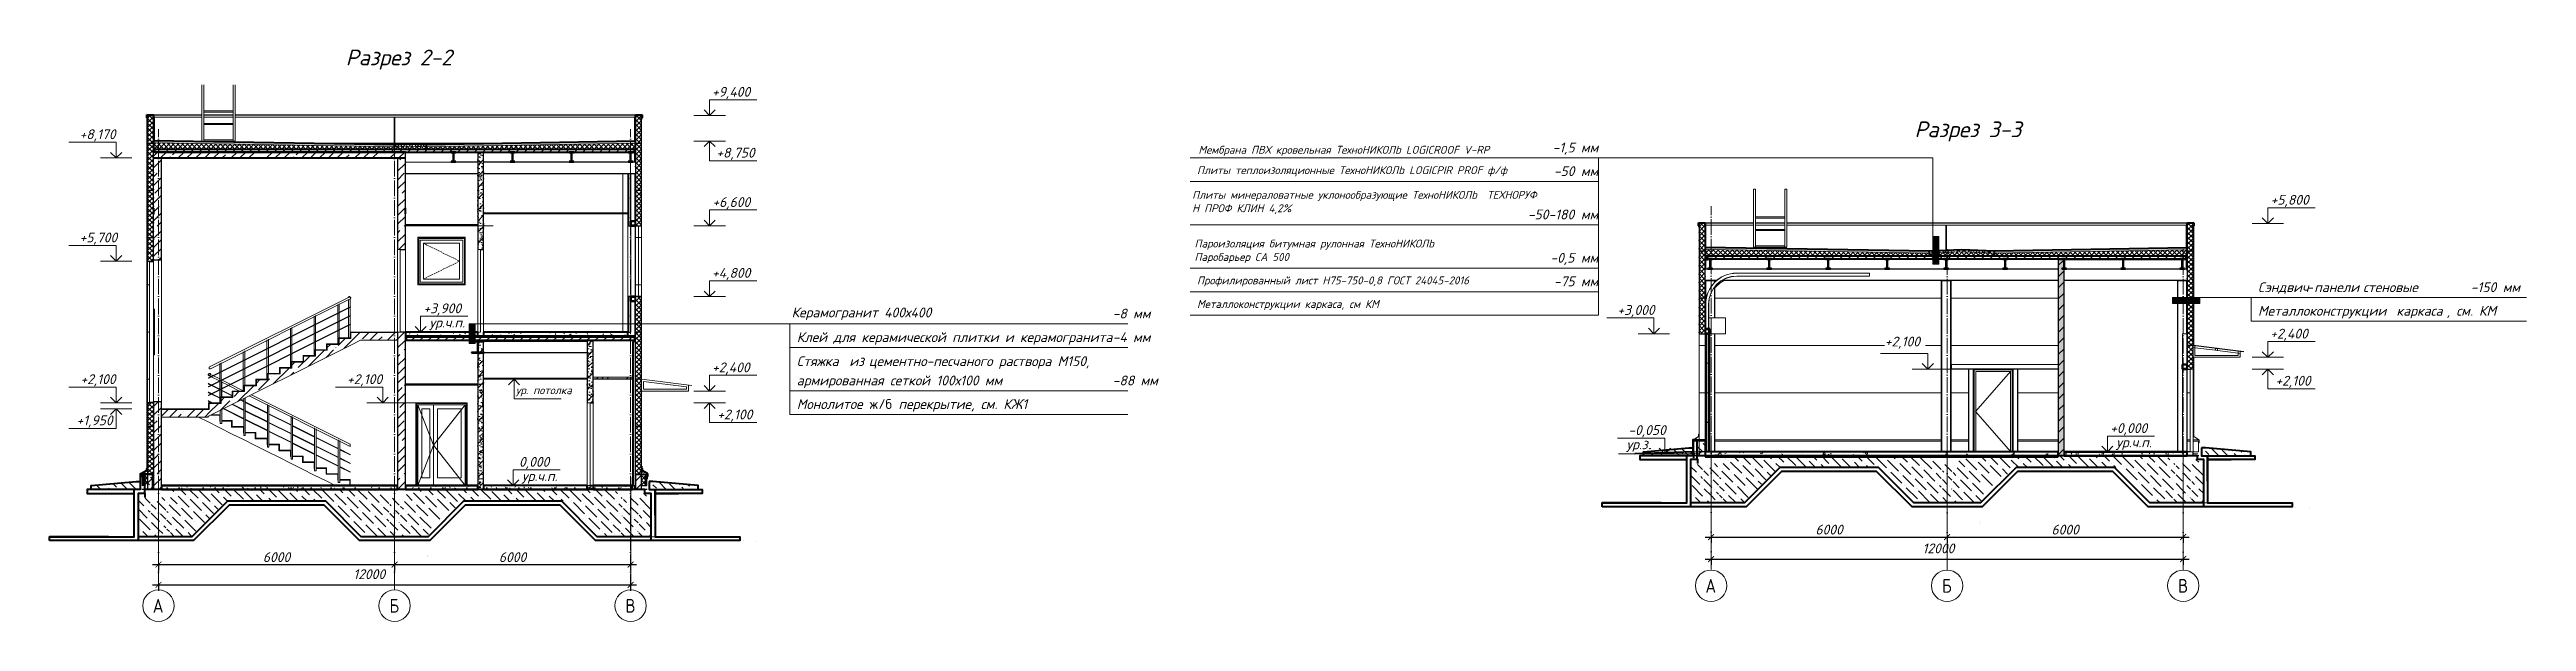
# Model space of a CAD drawing. Header units: millimetres. Extents: x -2951072 to 8268522, y -652067 to -630209.
# Drawn here: x 2691545 to 2754505, y -647572 to -633045 of the extents above; entities that cross this region are included whole.
import ezdxf
from ezdxf import colors
from ezdxf.entities.mleader import LeaderData, LeaderLine
from ezdxf.math import Vec2, Vec3

# ---------------------------------------------------------------- set-up
doc = ezdxf.new("R2010")
doc.units = ezdxf.units.MM
doc.header["$LTSCALE"] = 20
for name, pattern in [('_ШПТ__20_т__2_5__Линия сетки', [25, 20, -2.5, 0, -2.5]), ('_ШТР__2__1_', [3, 2, -1]), ('_ШТР__3__1_5__Сверху', [4.5, 3, -1.5]), ('CENTER', [50.8, 31.75, -6.35, 6.35, -6.35])]:
    doc.linetypes.add(name, pattern=pattern)
doc.layers.get('0').update_dxf_attribs({"lineweight": 0})
doc.layers.get('Defpoints').update_dxf_attribs({"color": 4})
for name, color, linetype, lineweight in [('_Сверху_', 7, '_ШТР__3__1_5__Сверху', 9), ('Внутренние кромки', 7, 'Continuous', 18), ('Высотные отметки', 7, 'Continuous', 9), ('Обобщенные модели', 7, 'Continuous', 18), ('Общие ребра', 7, 'Continuous', 18), ('ОСИ', 251, 'CENTER', 18), ('Перекрытия', 7, 'Continuous', 18), ('Стены', 7, 'Continuous', 18), ('Стены разрез', 7, 'Continuous', 30), ('Стены штриховка', 7, 'Continuous', 30), ('Типовые аннотации', 7, 'Continuous', 18), ('Тонкие линии', 7, 'Continuous', 20)]:
    doc.layers.add(name, color=color, linetype=linetype, lineweight=lineweight)
for name, color, linetype in [('ANNO-TEXT', 251, 'Continuous'), ('PDF __PP__F_Plate', 7, 'Continuous'), ('PDF __PP_Axis', 7, 'Continuous'), ('PDF __PP_DIM Linear', 7, 'Continuous')]:
    doc.layers.add(name, color=color, linetype=linetype)
for name, color, linetype, lineweight, true_color in [('Балясины', 7, 'Continuous', 9, 0x408080), ('Двери', 7, 'Continuous', 9, 0x804000), ('Импосты витража', 7, 'Continuous', 9, 0x004080), ('Каркас несущий', 7, 'Continuous', 18, 0x800040), ('Каркас_Импост', 7, 'Continuous', 9, 0x804000), ('Крыши', 7, 'Continuous', 9, 0x004000), ('Лестницы', 7, 'Continuous', 9, 0x506c76), ('Линии', 7, 'Continuous', 9, 0x00a600), ('Монтажный зазор', 7, 'Continuous', 9, 0x804000), ('Несущие колонны', 7, 'Continuous', 18, 0x800040), ('Оборудование', 7, 'Continuous', 18, 0x9f9fd0), ('Ограждение', 7, 'Continuous', 9, 0x408080), ('Окна', 7, 'Continuous', 9, 0x0080c0), ('Открывание', 7, 'Continuous', 9, 0x373737), ('Панели витража', 7, 'Continuous', 9, 0x0080c0), ('Панель', 7, 'Continuous', 9, 0x804000), ('Поручни', 7, 'Continuous', 9, 0x408080), ('Потолки', 7, 'Continuous', 9, 0x808000), ('Скрытые грани', 7, 'Continuous', 18, 0x800040), ('Фундамент несущей конструкции', 7, 'Continuous', 18, 0x400080)]:
    doc.layers.add(name, color=color, linetype=linetype, lineweight=lineweight, true_color=true_color)
doc.styles.add('GOST Common', font='', dxfattribs={"width": 0.9, "height": 350})
doc.styles.add('GOST Common_2', font='', dxfattribs={"width": 0.8, "height": 350})
doc.styles.add('PDF ISOCPEUR Italic', font='isocpeui.ttf')
doc.styles.add('SPDS', font='isocpeui.ttf')
doc.styles.get('GOST Common').set_extended_font_data('GOST Common')
doc.styles.get('GOST Common_2').set_extended_font_data('GOST Common')
doc.dimstyles.new('м 100', dxfattribs={"dimscale": 100, "dimtxt": 2, "dimasz": 1.5, "dimexe": 1.5, "dimexo": 0.625, "dimtad": 1, "dimdec": 0, "dimrnd": 5, "dimtxsty": 'SPDS', "dimblk": 'ARCHTICK', "dimcen": 2.5, "dimdle": 1.5, "dimclrd": 256, "dimclre": 256, "dimclrt": 256, "dimadec": 0, "dimazin": 0, "dimtfac": 1, "dimtdec": 0, "dimtmove": 1, "dimatfit": 3, "dimldrblk": 'OPEN30', "dimfxl": 1, "dimarcsym": 0})
pattern_1 = [(45, (2738827.62, -639762.72), (-106.066, 106.066), [])]
pattern_2 = [(45, (2738827.62, -639762.72), (-60.1041, 60.1041), []), (135, (2738827.62, -639762.72), (-60.1041, -60.1041), [])]
pattern_3 = [(45, (2738827.62, -639762.72), (-224.506, 224.506), []), (45, (2739052.13, -639762.72), (-224.506, 224.506), [396.875, -79.375, 3.353, -76.022])]
pattern_4 = [(45, (2738827.62, -639762.72), (-70.7107, 70.7107), []), (135, (2738827.62, -639762.72), (-70.7107, -70.7107), [])]
pattern_5 = [(0, (2738827.62, -639762.72), (71.438, 41.244), [47.625, -95.25]), (120, (2738827.62, -639762.72), (-71.43685, 41.24426), [47.625, -95.25]), (60, (2738827.62, -639762.72), (0.00065, 82.48912), [0, -95.25, 47.625, 0])]
pattern_6 = [(45, (5072.97, 3500), (-106.066, 106.066), [])]
pattern_7 = [(50, (2699496.43, -640620.17), (218.621, -19.127), [22.86, -251.46]), (355, (2699496.43, -640620.17), (-42.292, 229.2684), [18.288, -201.168]), (100.451, (2699514.65, -640621.76), (176.331, 210.1396), [19.428, -213.708]), (46.184, (2699496.43, -640559.2), (325.295, -50.452), [34.29, -377.19]), (96.636, (2699523.54, -640563.4), (284.883, 296.913), [29.142, -320.562]), (351.184, (2699496.43, -640559.2), (284.886, 296.91), [27.432, -301.752]), (21, (2699526.91, -640574.45), (181.9375, -122.7183), [22.86, -251.46]), (326, (2699526.9, -640574.45), (74.162, 221.026), [18.288, -201.168]), (71.451, (2699542.07, -640584.68), (256.1003, 98.305), [19.428, -213.708]), (37.5, (2699496.43, -640620.17), (3.7064, 101.4659), [3.353, -195.377, 3.353, -200.863, -201.93]), (37.5, (2699496.43, -640620.17), (3.7064, 101.4659), [-402.946, 3.353, -198.577]), (7.5, (2699496.43, -640620.17), (80.1836, 120.2165), [3.353, -113.081, 3.353, -190.805, -76.962]), (7.5, (2699496.43, -640620.17), (80.1836, 120.2165), [-310.591, 3.353, -73.609]), (327.5, (2699428.46, -640620.17), (162.70865, -6.875), [3.353, -72.847, 3.353, -234.391, -315.468]), (327.5, (2699428.46, -640620.17), (162.70865, -6.875), [-313.944, 3.353, -312.115]), (317.5, (2699397.98, -640620.17), (177.7547, 30.5118), [3.353, -95.707, 3.353, -154.534, -224.028]), (317.5, (2699397.98, -640620.17), (177.7547, 30.5118), [-256.946, 3.353, -220.675])]
pattern_8 = [(45, (2699496.43, -640620.17), (-141.4214, 141.4214), [])]
pattern_9 = [(0, (2699496.43, -640620.17), (406.4, 101.6), [33.528, -271.272, 33.528, -271.272, -1625.6]), (0, (2699496.43, -640620.17), (406.4, 101.6), [-609.6, 33.528, -576.072, 33.528, -271.272, -711.2]), (0, (2699496.43, -640620.17), (406.4, 101.6), [-1524, 33.528, -169.672, 33.528, -474.472]), (120, (2699648.83, -640569.37), (-291.1882, 301.1527), [33.528, -271.272, 33.528, -271.272, -1625.6]), (120, (2699648.83, -640569.37), (-291.1882, 301.1527), [-609.6, 33.528, -576.072, 33.528, -271.272, -711.2]), (120, (2699648.83, -640569.37), (-291.1882, 301.1527), [-1524, 33.528, -169.672, 33.528, -474.472]), (240, (2699699.63, -640366.17), (-115.2118, -402.7527), [33.528, -271.272, 33.528, -271.272, -1625.6]), (240, (2699699.63, -640366.17), (-115.2118, -402.7527), [-609.6, 33.528, -576.072, 33.528, -271.272, -711.2]), (240, (2699699.63, -640366.17), (-115.2118, -402.7527), [-1524, 33.528, -169.672, 33.528, -474.472])]
pattern_10 = [(216.87, (2699663.03, -640203.67), (1249.4985, 833.0022), [208.25, -1874.25]), (206.565, (2699912.93, -640328.62), (-416.5, -416.5), [465.66, -465.66]), (198.435, (2699912.93, -640536.87), (-832.9995, -416.5009), [263.418, -1053.67])]
pattern_11 = [(45, (2699496.43, -640620.17), (-106.066, 106.066), [])]
pattern_12 = [(236.31, (6249.2, 4744.6), (-1777.996, -3556.002), [641.07, -5769.6]), (236.31, (6284.76, 4637.9), (-1777.996, -3556.002), [384.64, -6026.03]), (236.31, (6071.4, 4637.9), (-1777.996, -3556.002), [384.64, -6026.03])]
pattern_13 = [(45, (2699496.43, -640620.17), (-60.1041, 60.1041), []), (135, (2699496.43, -640620.17), (-60.1041, -60.1041), [])]
pattern_14 = [(45, (2699496.43, -640620.17), (-235.732, 235.732), []), (45, (2699653.6, -640620.17), (-235.732, 235.732), [])]
pattern_15 = [(45, (2699496.43, -640620.17), (-224.506, 224.506), []), (45, (2699720.94, -640620.17), (-224.506, 224.506), [396.875, -79.375, 3.353, -76.022])]
pattern_16 = [(45, (2699496.43, -640620.17), (-70.7107, 70.7107), []), (135, (2699496.43, -640620.17), (-70.7107, -70.7107), [])]
pattern_17 = [(0, (2699496.43, -640620.17), (71.438, 41.244), [47.625, -95.25]), (120, (2699496.43, -640620.17), (-71.43685, 41.24426), [47.625, -95.25]), (60, (2699496.43, -640620.17), (0.00065, 82.48912), [0, -95.25, 47.625, 0])]
pattern_18 = [(45, (2699496.43, -640620.17), (-381.66, 381.66), []), (45, (2699631.37, -640620.17), (0, 763.32), []), (45, (2699361.5, -640620.17), (0, 763.32), [])]
pattern_19 = [(0, (2699542.15, -640178.2), (0, 508), [3.353, -504.647]), (0, (2699603.1, -640259.5), (0, 508), [3.353, -504.647]), (0, (2699577.7, -640381.4), (0, 508), [3.353, -504.647]), (0, (2699755.5, -640498.25), (0, 508), [3.353, -504.647]), (0, (2699740.27, -640315.37), (0, 508), [3.353, -504.647]), (0, (2699877.43, -640193.45), (0, 508), [3.353, -504.647]), (0, (2699699.63, -640157.9), (0, 508), [3.353, -504.647]), (0, (2699913, -640366.17), (0, 508), [3.353, -504.647]), (0, (2699887.6, -640528.73), (0, 508), [3.353, -504.647]), (0, (2699511.67, -640604.93), (0, 508), [3.353, -504.647]), (0, (2699603.1, -640503.33), (0, 508), [3.353, -504.647]), (0, (2699674.23, -640599.85), (0, 508), [3.353, -504.647]), (0, (2699984.1, -640274.73), (0, 508), [3.353, -504.647]), (0, (2699821.55, -640401.73), (0, 508), [3.353, -504.647]), (0, (2699780.9, -640234.1), (0, 508), [3.353, -504.647]), (0, (2699867.27, -640279.8), (0, 508), [3.353, -504.647]), (0, (2699684.4, -640416.97), (0, 508), [3.353, -504.647]), (0, (2699826.63, -640142.65), (0, 508), [3.353, -504.647]), (0, (2699984.1, -640442.37), (0, 508), [3.353, -504.647]), (0, (2699968.87, -640594.77), (0, 508), [3.353, -504.647]), (75.964, (2699587.87, -640330.61), (-507.9934, -1524.002), [20.945, -2073.592]), (329.036, (2699674.23, -640223.93), (-1523.9959, 1016.0063), [29.62, -2932.502]), (338.199, (2699821.55, -640340.77), (1524.0036, -507.9893), [27.357, -2708.307]), (149.036, (2699826.63, -640584.61), (1523.9959, -1016.0063), [29.62, -2932.502]), (53.13, (2699669.15, -640518.57), (1016.0027, 1523.9982), [25.4, -2514.6]), (315, (2699938.4, -640152.8), (508, 0), [28.737, -689.684]), (101.31, (2699902.83, -640467.77), (-508.0024, 2031.9995), [25.903, -2564.4]), (323.13, (2699526.91, -640447.45), (1523.9982, -1016.0027), [25.4, -2514.6]), (315, (2699587.87, -640127.4), (508, 0), [21.552, -696.868])]
pattern_20 = [(45, (5182.4, 3500), (-106.066, 106.066), [])]

msp = doc.modelspace()

# ---------------------------------------------------------------- texts
at = {"layer": 'ANNO-TEXT', "color": 7, "lineweight": 0, "attachment_point": 1, "line_spacing_factor": 1.022761, "style": 'PDF ISOCPEUR Italic'}
for s, insert, char_height, width in [('Разрез 2-2', (2699073.1, -633045), 400, 5330.889), ('+9,400', (2708383.7, -633993.5), 250, 1028.823), ('+8,170', (2692308.9, -635071.6), 250, 1028.823), ('Разрез 3-3', (2738949.5, -634870.8), 400, 5330.889), ('+8,750', (2708495, -635539.6), 250, 1028.823), ('Мембрана ПВХ кровельная ТехноНИКОЛЬ LOGICROOF V-RP', (2720748.2, -635490.9), 200, 10790.628), ('-1,5 ', (2729749.4, -635408.7), 250, 1028.823), ('мм', (2730470.4, -635408.7), 250, 1028.823), ('Плиты теплоизоляционные ТехноНИКОЛЬ LOGICPIR PROF ф/ф', (2720713.2, -636008.7), 200, 10790.628), ('-50 ', (2729782.4, -636008.7), 250, 1028.823), ('мм', (2730470.3, -636008.7), 250, 1028.823), ('+6,600', (2708395, -636793.5), 250, 1028.823), ('Плиты минераловатные уклонообразующие ТехноНИКОЛЬ  ТЕХНОРУФ Н ПРОФ КЛИН 4,2%', (2720589.2, -636635.5), 200, 8995.552), ('-50-180 ', (2729121.4, -637108.7), 250, 1028.823), ('+5,800', (2748002.6, -636736), 250, 1028.823), ('+5,700', (2692308.9, -637693.5), 250, 1028.823), ('мм', (2730470.7, -637108.7), 250, 1028.823), ('Пароизоляция битумная рулонная ТехноНИКОЛЬ \\PПаробарьер СА 500', (2720649, -637873.2), 200, 9075.567), ('-0,5 ', (2729696.4, -638208.7), 250, 1028.823), ('мм', (2730470.3, -638208.7), 250, 1028.823), ('+4,800', (2708383.7, -638593.5), 250, 1028.823), ('Профилированный лист Н75-750-0,8 ГОСТ 24045-2016', (2720713.2, -638808.7), 200, 10790.628), ('-75 ', (2729782.4, -638808.7), 250, 1028.823), ('мм', (2730470.3, -638808.7), 250, 1028.823), ('Сэндвич', (2747680.9, -638956.9), 250, 1028.823), ('панели', (2749109.6, -638956.9), 250, 1028.823), ('стеновые', (2750353.2, -638956.9), 250, 1028.823), ('-150 ', (2753088, -638956.9), 250, 1028.823), ('мм', (2753901.5, -638956.9), 250, 1028.823), ('+3,900', (2701048.1, -639493.5), 250, 1028.823), ('Керамогранит 400х400', (2710406.6, -639597.8), 250, 5126.743), (' -8 мм', (2718409.5, -639626), 250, 1965.482), ('Металлоконструкции каркаса, см КМ', (2720713.2, -639408.7), 200, 10790.628), ('+3,000', (2731397.8, -639536), 250, 1028.823), ('Металлоконструкции', (2747680.9, -639556.9), 250, 1028.823), ('\\fISOCPEUR|b0|i0|c204|p34|;-', (2748931, -638956.9), 250, 1028.823), ('каркаса', (2751199.8, -639556.9), 250, 1028.823), ('см', (2752721.2, -639556.9), 250, 1028.823), ('КМ', (2753296.6, -639556.9), 250, 1028.823), ('ур.ч.п.', (2701200.7, -639855.2), 250, 1389.047), ('Клей для керамической плитки и керамогранита', (2710538.6, -640226), 250, 8137.331), (' -4 мм', (2718409.5, -640226), 250, 1965.482), ('+2,400', (2747991.3, -640136), 250, 1028.823), (', ', (2752483.1, -639556.9), 250, 1028.823), ('. ', (2753071.8, -639556.9), 250, 1028.823), ('Стяжка', (2710538.6, -640836), 250, 1028.823), ('из', (2711874.8, -640836), 250, 1028.823), ('цементно-песчаного раствора М150,', (2712370.9, -640836), 250, 6590.359), ('+2,100', (2692330.3, -641293.5), 250, 1028.823), ('+2,100', (2699105.9, -641293.5), 250, 1028.823), ('+2,400', (2708383.7, -640993.5), 250, 1028.823), ('армированная сеткой 100х100 мм', (2710538.6, -641325.5), 250, 7283.173), (' -88 мм', (2718409.5, -641326), 250, 1965.482), ('+2,100', (2748124, -641332.2), 250, 1028.823), ('ур. потолка', (2703398.6, -641599.1), 200, 1914.112), ('+2,100', (2708516.4, -642189.6), 250, 1028.823), ('Монолитое', (2710538.6, -641926), 250, 1028.823), ('\\fISOCPEUR|b0|i0|c204|p34|;ж', (2712390.7, -641926), 250, 1028.823), ('\\fISOCPEUR|b0|i0|c204|p34|;/', (2712615.6, -641926), 250, 1028.823), ('\\fISOCPEUR|b0|i0|c204|p34|;б', (2712794.2, -641926), 250, 1028.823), ('перекрытие', (2713124.9, -641926), 250, 1028.823), (', ', (2714977, -641926), 250, 1028.823), ('см', (2715215.1, -641926), 250, 1028.823), ('. ', (2715565.7, -641926), 250, 1028.823), ('КЖ1', (2715790.6, -641926), 250, 1028.823), ('+1,950', (2692230.3, -642339.6), 250, 1028.823), ('-0,050', (2731676.1, -642586), 250, 1028.823), ('+0,000', (2743924.5, -642536), 250, 1028.823), ('0,000', (2703477.6, -643393.5), 250, 1028.823), ('ур.з.', (2731628.7, -642947.8), 250, 1389.047), ('ур.ч.п.', (2744077.1, -642897.8), 250, 1389.047), ('ур.ч.п.', (2703552.3, -643755.2), 250, 1389.047)]:
    msp.add_mtext(s, dxfattribs=dict(at, insert=insert, char_height=char_height, width=width))
at = {"layer": 'Высотные отметки', "char_height": 250, "width": 70.548, "attachment_point": 1, "style": 'GOST Common_2'}
for insert in [(2732020.6, -642947.8), (2732211.1, -642947.8)]:
    msp.add_mtext('\\fGOST Common|b0|i0|c204|p34|;\\W.8;.', dxfattribs=dict(at, insert=insert))
at = {"layer": 'ОСИ', "char_height": 350, "attachment_point": 1, "style": 'GOST Common'}
for s, insert, width in [('\\fGOST Common|b0|i0|c204|p34|;\\W.9;А', (2733635.8, -646494), 346.329), ('\\fGOST Common|b0|i0|c204|p34|;\\W.9;Б', (2739650.7, -646494), 310.253), ('\\fGOST Common|b0|i0|c204|p34|;\\W.9;В', (2745650.7, -646494), 310.253), ('\\fGOST Common|b0|i0|c204|p34|;\\W.9;А', (2694170.5, -646999.8), 346.329), ('\\fGOST Common|b0|i0|c204|p34|;\\W.9;Б', (2700185.4, -646999.8), 310.253), ('\\fGOST Common|b0|i0|c204|p34|;\\W.9;В', (2706185.4, -646999.8), 310.253)]:
    msp.add_mtext(s, dxfattribs=dict(at, insert=insert, width=width))

# ---------------------------------------------------------------- blocks, each defined once
blk = doc.blocks.new('240_КолоннаНесущая_Двутавр_СТО АСЧМ 20-93 - 25К1-1237959-_О__Р__3-3_')
at = {"layer": 'Несущие колонны', "color": 7}
for p, q in [((-123, 4340), (-111, 4340)), ((-123, 3750), (-123, 4340)), ((-111, 4340), (111, 4340)), ((-111, 3816), (-111, 4340)), ((111, 4340), (123, 4340)), ((111, 4301), (111, 4340)), ((111, 3400), (111, 4181)), ((123, 4313), (123, 4340)), ((123, 3400), (123, 4195)), ((111, 0), (111, 3000)), ((123, 0), (123, 3000))]:
    blk.add_line(p, q, dxfattribs=at)
blk = doc.blocks.new('240_КолоннаНесущая_Двутавр_СТО АСЧМ 20-93 - 25К1-V17-_О__Р__3-3_')
at = {"layer": 'Несущие колонны', "color": 7}
for p, q in [((5877, 4340), (5889, 4340)), ((5877, 0), (5877, 4340)), ((5889, 4340), (6111, 4340)), ((5889, 0), (5889, 4340)), ((6111, 4340), (6123, 4340)), ((6111, 0), (6111, 4340)), ((6123, 0), (6123, 4340))]:
    blk.add_line(p, q, dxfattribs=at)
blk = doc.blocks.new('240_КолоннаНесущая_Двутавр_СТО АСЧМ 20-93 - 25К1-V18-_О__Р__3-3_')
at = {"layer": 'Несущие колонны', "color": 7}
for p, q in [((11877, 4340), (11889, 4340)), ((11877, 0), (11877, 4340)), ((11889, 4340), (12111, 4340)), ((11889, 0), (11889, 4340)), ((12111, 4340), (12123, 4340)), ((12111, 3000), (12111, 4340)), ((12123, 3000), (12123, 4340))]:
    blk.add_line(p, q, dxfattribs=at)
blk = doc.blocks.new('101_Ворота подъемно-секционные с калиткой - 3000х3000 Правая наружная 2 окна-1500684-_О__Р__3-3_')
at = {"layer": 'Двери', "color": 7}
for p, q in [((395, 3400), (-35, 3400)), ((395, 3000), (395, 3400)), ((-35, 3000), (395, 3000))]:
    blk.add_line(p, q, dxfattribs=at)
at = {"layer": 'Каркас_Импост', "color": 7}
for p, q in [((4055, 4540), (675, 4540)), ((4055, 4536), (675, 4536)), ((4055, 4464), (675, 4464)), ((4055, 4460), (675, 4460)), ((4055, 4540), (4055, 4536)), ((4055, 4536), (4055, 4530)), ((4055, 4530), (4055, 4470)), ((4055, 4470), (4055, 4464)), ((4055, 4464), (4055, 4460)), ((-105, 3846), (-105, 3842)), ((-88, 3939), (-89, 3936)), ((-59, 4030), (-61, 4027)), ((-20, 4116), (-22, 4113)), ((29, 4197), (27, 4195)), ((87, 4272), (86, 4270)), ((155, 4339), (153, 4337)), ((229, 4397), (227, 4396)), ((-125, 3750), (-123, 3750)), ((-123, 3750), (-120, 3750)), ((-120, 3120), (-120, 3750)), ((-120, 3750), (-116, 3750)), ((-115, 3750), (-115, 3120)), ((-111, 3120), (-111, 3750)), ((-39, 3750), (-39, 3120)), ((-35, 3120), (-35, 3750)), ((-125, 3000), (-125, 0)), ((-120, 0), (-120, 3000)), ((-115, 3115), (-115, 3005)), ((-115, 3000), (-115, 0)), ((-111, 3005), (-111, 3115)), ((-111, 0), (-111, 3000)), ((-39, 3115), (-39, 3005)), ((-39, 3000), (-39, 0)), ((-35, 3005), (-35, 3115)), ((-35, 0), (-35, 3000))]:
    blk.add_line(p, q, dxfattribs=at)
for radius in [790, 786, 714, 710]:
    blk.add_arc((675, 3750), radius, 90, 180, dxfattribs=at)
at = {"layer": 'Панель', "color": 7, "lineweight": 18}
for p, q in [((-85, 2998), (-85, 2250)), ((-45, 2998), (-85, 2998)), ((-45, 2250), (-45, 2998)), ((-85, 2250), (-45, 2250)), ((-85, 2248), (-85, 1500)), ((-45, 2248), (-85, 2248)), ((-45, 1500), (-45, 2248)), ((-85, 1500), (-45, 1500)), ((-85, 1498), (-85, 750)), ((-45, 1498), (-85, 1498)), ((-45, 750), (-45, 1498)), ((-85, 750), (-45, 750)), ((-45, 748), (-85, 748)), ((-85, 748), (-85, 0)), ((-45, 0), (-45, 748)), ((-85, 0), (-45, 0))]:
    blk.add_line(p, q, dxfattribs=at)
blk = doc.blocks.new('101_Ворота подъемно-секционные с калиткой - 3000х3000 нет двери-1494913-_О__Р__3-3_')
at = {"layer": 'Двери', "color": 7}
for p, q in [((395, 3401), (123, 3401)), ((395, 3400), (395, 3401))]:
    blk.add_line(p, q, dxfattribs=at)
at = {"layer": 'Каркас_Импост', "color": 7}
blk.add_line((-125, 3751), (-123, 3751), dxfattribs=at)
at = {"layer": 'Каркас_Импост', "color": 7, "flags": 128}
blk.add_lwpolyline([(123, 4162), (141, 4183), (160, 4204), (180, 4224), (201, 4244), (223, 4262), (245, 4280), (268, 4297), (291, 4312), (316, 4327), (340, 4341), (362, 4352)], dxfattribs=at)
at = {"layer": 'Каркас_Импост', "color": 7}
blk.add_arc((675, 3751), 790, 130.39975, 134.42576, dxfattribs=at)
blk = doc.blocks.new('101_Дверь_Однопольная_Стальная_Высота_Полотна_ГОСТ 31173-2016 - ДСН_Оп_2080-960_Г_Пр_Прг_Псп-1348100-_О__Р__3-3_')
at = {"layer": 'Двери', "color": 7}
for p, q in [((12275, 2100), (12205, 2100)), ((12205, 2100), (12205, 0)), ((12275, 0), (12275, 2100)), ((12205, 0), (12275, 0))]:
    blk.add_line(p, q, dxfattribs=at)
blk = doc.blocks.new('101_Дверь_Однопольная_Стальная_Высота_Полотна_ГОСТ 31173-2016 - ДСН_Оп_2080-960_Г_Л_Прг_Псп-1348105-_О__Р__3-3_')
at = {"layer": 'Каркас_Импост', "color": 7}
for p, q in [((6715, 0), (6715, 2080)), ((7675, 2080), (6715, 2080)), ((6755, 2040), (6755, 0)), ((6755, 2040), (7635, 2040)), ((7635, 2040), (7635, 0)), ((7675, 0), (7675, 2080))]:
    blk.add_line(p, q, dxfattribs=at)
at = {"layer": 'Монтажный зазор', "color": 7}
for p, q in [((6715, 0), (6715, 2080)), ((6715, 2080), (7675, 2080)), ((7675, 2080), (7675, 0))]:
    blk.add_line(p, q, dxfattribs=at)
at = {"layer": 'Открывание', "color": 7}
for p, q in [((6745, 1025), (7645, 2050)), ((7645, 0), (6745, 1025))]:
    blk.add_line(p, q, dxfattribs=at)
blk = doc.blocks.new('243_КолоннаНесущая_Труба_ГОСТ 30245-2003 - 120x120x5-1166357-_О__Р__3-3_')
at = {"layer": 'Несущие колонны', "color": 7}
blk.add_line((-5, 0), (-5, 3000), dxfattribs=at)
at = {"layer": 'Скрытые грани', "color": 7}
blk.add_line((-10, 3000), (-10, 0), dxfattribs=at)
blk = doc.blocks.new('253_Балка_Труба_ГОСТ 30245-2003 - 120x120x5-1238158-_О__Р__3-3_')
at = {"layer": 'Каркас несущий', "color": 7, "lineweight": 40}
for p, q in [((-5, 3120), (-125, 3120)), ((-125, 3120), (-125, 3000)), ((-125, 3000), (-5, 3000)), ((-120, 3115), (-10, 3115)), ((-120, 3005), (-120, 3115)), ((-10, 3005), (-120, 3005)), ((-10, 3115), (-10, 3005)), ((-5, 3000), (-5, 3120))]:
    blk.add_line(p, q, dxfattribs=at)
blk = doc.blocks.new('243_КолоннаНесущая_Труба_ГОСТ 30245-2003 - 120x120x5-V19-_О__Р__3-3_')
at = {"layer": 'Несущие колонны', "color": 7}
for p, q in [((12005, 3000), (12125, 3000)), ((12005, 3000), (12005, 2220)), ((12005, 2100), (12005, 0)), ((12125, 0), (12125, 2100))]:
    blk.add_line(p, q, dxfattribs=at)
at = {"layer": 'Скрытые грани', "color": 7}
for p, q in [((12010, 3000), (12010, 2220)), ((12120, 3000), (12120, 2220)), ((12010, 2100), (12010, 0)), ((12120, 2100), (12120, 0))]:
    blk.add_line(p, q, dxfattribs=at)
blk = doc.blocks.new('243_КолоннаНесущая_Труба_ГОСТ 30245-2003 - 120x120x5-1167948-_О__Р__3-3_')
at = {"layer": 'Несущие колонны', "color": 7}
for p, q in [((6570, 2100), (6690, 2100)), ((6570, 2100), (6570, 0)), ((6690, 0), (6690, 2100))]:
    blk.add_line(p, q, dxfattribs=at)
at = {"layer": 'Скрытые грани', "color": 7}
for p, q in [((6575, 2100), (6575, 0)), ((6685, 2100), (6685, 0))]:
    blk.add_line(p, q, dxfattribs=at)
blk = doc.blocks.new('253_Балка_Труба_ГОСТ 30245-2003 - 120x120x5-1238160-_О__Р__3-3_')
at = {"layer": 'Каркас несущий', "color": 7}
for p, q in [((6135.7, 2100), (6135.7, 2220)), ((8850, 2220), (6135.7, 2220)), ((6135.7, 2100), (8850, 2100))]:
    blk.add_line(p, q, dxfattribs=at)
at = {"layer": 'Скрытые грани', "color": 7}
for p, q in [((6135.7, 2215), (8850, 2215)), ((6135.7, 2105), (8850, 2105))]:
    blk.add_line(p, q, dxfattribs=at)
blk = doc.blocks.new('253_Балка_Труба_ГОСТ 30245-2003 - 120x120x5-1185447-_О__Р__3-3_')
at = {"layer": 'Каркас несущий', "color": 7, "lineweight": 40}
for p, q in [((12125, 2220), (12005, 2220)), ((12005, 2220), (12005, 2100)), ((12005, 2100), (12125, 2100)), ((12010, 2215), (12120, 2215)), ((12010, 2105), (12010, 2215)), ((12120, 2105), (12010, 2105)), ((12120, 2215), (12120, 2105)), ((12125, 2100), (12125, 2220))]:
    blk.add_line(p, q, dxfattribs=at)
blk = doc.blocks.new('125_Горизонтальный козырек - Горизонтальный козырек L_1200-1197949-_О__Р__3-3_')
at = {"layer": 'Ограждение', "color": 7, "lineweight": 18}
for p, q in [((13555, 2545), (12275, 2705)), ((12275, 2705), (12275, 2700)), ((12275, 2700), (12275, 2650)), ((12325, 2693.75), (12275, 2700)), ((12275, 2700), (13555, 2540)), ((12275, 2650), (12325, 2643.75)), ((12325, 2643.75), (12325, 2693.75)), ((12900, 2621.875), (12850, 2628.125)), ((12850, 2628.125), (12850, 2578.125)), ((12850, 2578.125), (12900, 2571.875)), ((12900, 2571.875), (12900, 2621.875)), ((13475, 2550), (13425, 2556.25)), ((13425, 2556.25), (13425, 2506.25)), ((13475, 2500), (13475, 2550)), ((13555, 2540), (13555, 2545)), ((13425, 2506.25), (13475, 2500))]:
    blk.add_line(p, q, dxfattribs=at)
at = {"layer": 'Ограждение', "color": 7}
for p, q in [((12325, 2450), (12325, 2643.75)), ((12850, 2578.125), (12325, 2643.75)), ((13425, 2506.25), (12900, 2571.875)), ((12275, 2400), (13475, 2400)), ((13425, 2450), (12325, 2450)), ((13425, 2506.25), (13425, 2450)), ((13475, 2500), (13475, 2400))]:
    blk.add_line(p, q, dxfattribs=at)
blk = doc.blocks.new('250_Балка_Двутавр_ГОСТ Р 57837-2017 - 25Б1-1235530-_О__Р__3-3_')
at = {"layer": 'Каркас несущий', "color": 7}
for p, q in [((-62, 4903), (62, 4903)), ((-62, 4898), (-62, 4903)), ((-62, 4663), (-2, 4663)), ((-62, 4663), (-62, 4658)), ((3, 4663), (62, 4663)), ((62, 4898), (62, 4903)), ((62, 4658), (62, 4663))]:
    blk.add_line(p, q, dxfattribs=at)
blk = doc.blocks.new('250_Балка_Двутавр_ГОСТ Р 57837-2017 - 25Б1-1235531-_О__Р__3-3_')
at = {"layer": 'Каркас несущий', "color": 7}
for p, q in [((1438, 4903), (1562, 4903)), ((1438, 4898), (1438, 4903)), ((1438, 4663), (1498, 4663)), ((1438, 4663), (1438, 4658)), ((1503, 4663), (1562, 4663)), ((1562, 4898), (1562, 4903)), ((1562, 4658), (1562, 4663))]:
    blk.add_line(p, q, dxfattribs=at)
blk = doc.blocks.new('250_Балка_Двутавр_ГОСТ Р 57837-2017 - 25Б1-1235532-_О__Р__3-3_')
at = {"layer": 'Каркас несущий', "color": 7}
for p, q in [((2938, 4903), (3062, 4903)), ((2938, 4898), (2938, 4903)), ((2938, 4663), (2998, 4663)), ((2938, 4663), (2938, 4658)), ((3003, 4663), (3062, 4663)), ((3062, 4898), (3062, 4903)), ((3062, 4658), (3062, 4663))]:
    blk.add_line(p, q, dxfattribs=at)
blk = doc.blocks.new('250_Балка_Двутавр_ГОСТ Р 57837-2017 - 25Б1-1235533-_О__Р__3-3_')
at = {"layer": 'Каркас несущий', "color": 7}
for p, q in [((4438, 4903), (4562, 4903)), ((4438, 4898), (4438, 4903)), ((4438, 4663), (4498, 4663)), ((4438, 4663), (4438, 4658)), ((4503, 4663), (4562, 4663)), ((4562, 4898), (4562, 4903)), ((4562, 4658), (4562, 4663))]:
    blk.add_line(p, q, dxfattribs=at)
blk = doc.blocks.new('250_Балка_Двутавр_ГОСТ Р 57837-2017 - 25Б1-1235534-_О__Р__3-3_')
at = {"layer": 'Каркас несущий', "color": 7}
for p, q in [((5938, 4903), (6062, 4903)), ((5938, 4898), (5938, 4903)), ((5938, 4663), (5998, 4663)), ((5938, 4663), (5938, 4658)), ((6003, 4663), (6062, 4663)), ((6062, 4898), (6062, 4903)), ((6062, 4658), (6062, 4663))]:
    blk.add_line(p, q, dxfattribs=at)
blk = doc.blocks.new('250_Балка_Двутавр_ГОСТ Р 57837-2017 - 25Б1-1235535-_О__Р__3-3_')
at = {"layer": 'Каркас несущий', "color": 7}
for p, q in [((7438, 4903), (7562, 4903)), ((7438, 4898), (7438, 4903)), ((7438, 4663), (7498, 4663)), ((7438, 4663), (7438, 4658)), ((7503, 4663), (7562, 4663)), ((7562, 4898), (7562, 4903)), ((7562, 4658), (7562, 4663))]:
    blk.add_line(p, q, dxfattribs=at)
blk = doc.blocks.new('250_Балка_Двутавр_ГОСТ Р 57837-2017 - 25Б1-1235536-_О__Р__3-3_')
at = {"layer": 'Каркас несущий', "color": 7}
for p, q in [((8938, 4903), (9062, 4903)), ((8938, 4898), (8938, 4903)), ((9062, 4898), (9062, 4903))]:
    blk.add_line(p, q, dxfattribs=at)
blk = doc.blocks.new('250_Балка_Двутавр_ГОСТ Р 57837-2017 - 25Б1-1235537-_О__Р__3-3_')
at = {"layer": 'Каркас несущий', "color": 7}
for p, q in [((10438, 4903), (10562, 4903)), ((10438, 4898), (10438, 4903)), ((10562, 4898), (10562, 4903))]:
    blk.add_line(p, q, dxfattribs=at)
blk = doc.blocks.new('250_Балка_Двутавр_ГОСТ Р 57837-2017 - 25Б1-1235557-_О__Р__3-3_')
at = {"layer": 'Каркас несущий', "color": 7}
for p, q in [((11938, 4903), (12062, 4903)), ((11938, 4898), (11938, 4903)), ((12062, 4898), (12062, 4903))]:
    blk.add_line(p, q, dxfattribs=at)
blk = doc.blocks.new('250_Балка_Двутавр_ГОСТ Р 57837-2017 - 25Б1-1233007-_О__Р__3-3_')
at = {"layer": 'Каркас несущий', "color": 7, "lineweight": 40}
for p, q in [((62, 4898), (-62, 4898)), ((-62, 4898), (-62, 4890)), ((-62, 4890), (-2.5, 4890)), ((-2.5, 4658), (-62, 4658)), ((-62, 4658), (-62, 4650)), ((-62, 4650), (62, 4650)), ((-2.5, 4890), (-2.5, 4658)), ((2.5, 4658), (2.5, 4890)), ((2.5, 4890), (62, 4890)), ((62, 4658), (2.5, 4658)), ((62, 4890), (62, 4898)), ((62, 4650), (62, 4658))]:
    blk.add_line(p, q, dxfattribs=at)
blk = doc.blocks.new('250_Балка_Двутавр_ГОСТ Р 57837-2017 - 25Б1-1233008-_О__Р__3-3_')
at = {"layer": 'Каркас несущий', "color": 7, "lineweight": 40}
for p, q in [((1562, 4898), (1438, 4898)), ((1438, 4898), (1438, 4890)), ((1438, 4890), (1497.5, 4890)), ((1497.5, 4658), (1438, 4658)), ((1438, 4658), (1438, 4650)), ((1438, 4650), (1562, 4650)), ((1497.5, 4890), (1497.5, 4658)), ((1502.5, 4658), (1502.5, 4890)), ((1502.5, 4890), (1562, 4890)), ((1562, 4658), (1502.5, 4658)), ((1562, 4890), (1562, 4898)), ((1562, 4650), (1562, 4658))]:
    blk.add_line(p, q, dxfattribs=at)
blk = doc.blocks.new('250_Балка_Двутавр_ГОСТ Р 57837-2017 - 25Б1-1233009-_О__Р__3-3_')
at = {"layer": 'Каркас несущий', "color": 7, "lineweight": 40}
for p, q in [((3062, 4898), (2938, 4898)), ((2938, 4898), (2938, 4890)), ((2938, 4890), (2997.5, 4890)), ((2997.5, 4658), (2938, 4658)), ((2938, 4658), (2938, 4650)), ((2938, 4650), (3062, 4650)), ((2997.5, 4890), (2997.5, 4658)), ((3002.5, 4658), (3002.5, 4890)), ((3002.5, 4890), (3062, 4890)), ((3062, 4658), (3002.5, 4658)), ((3062, 4890), (3062, 4898)), ((3062, 4650), (3062, 4658))]:
    blk.add_line(p, q, dxfattribs=at)
blk = doc.blocks.new('250_Балка_Двутавр_ГОСТ Р 57837-2017 - 25Б1-1233010-_О__Р__3-3_')
at = {"layer": 'Каркас несущий', "color": 7, "lineweight": 40}
for p, q in [((4562, 4898), (4438, 4898)), ((4438, 4898), (4438, 4890)), ((4438, 4890), (4497.5, 4890)), ((4497.5, 4658), (4438, 4658)), ((4438, 4658), (4438, 4650)), ((4438, 4650), (4562, 4650)), ((4497.5, 4890), (4497.5, 4658)), ((4502.5, 4658), (4502.5, 4890)), ((4502.5, 4890), (4562, 4890)), ((4562, 4658), (4502.5, 4658)), ((4562, 4890), (4562, 4898)), ((4562, 4650), (4562, 4658))]:
    blk.add_line(p, q, dxfattribs=at)
blk = doc.blocks.new('250_Балка_Двутавр_ГОСТ Р 57837-2017 - 25Б1-1233011-_О__Р__3-3_')
at = {"layer": 'Каркас несущий', "color": 7, "lineweight": 40}
for p, q in [((6062, 4898), (5938, 4898)), ((5938, 4898), (5938, 4890)), ((5938, 4890), (5997.5, 4890)), ((5997.5, 4658), (5938, 4658)), ((5938, 4658), (5938, 4650)), ((5938, 4650), (6062, 4650)), ((5997.5, 4890), (5997.5, 4658)), ((6002.5, 4658), (6002.5, 4890)), ((6002.5, 4890), (6062, 4890)), ((6062, 4658), (6002.5, 4658)), ((6062, 4890), (6062, 4898)), ((6062, 4650), (6062, 4658))]:
    blk.add_line(p, q, dxfattribs=at)
blk = doc.blocks.new('250_Балка_Двутавр_ГОСТ Р 57837-2017 - 25Б1-1233012-_О__Р__3-3_')
at = {"layer": 'Каркас несущий', "color": 7, "lineweight": 40}
for p, q in [((7562, 4898), (7438, 4898)), ((7438, 4898), (7438, 4890)), ((7438, 4890), (7497.5, 4890)), ((7497.5, 4658), (7438, 4658)), ((7438, 4658), (7438, 4650)), ((7438, 4650), (7562, 4650)), ((7497.5, 4890), (7497.5, 4658)), ((7502.5, 4658), (7502.5, 4890)), ((7502.5, 4890), (7562, 4890)), ((7562, 4658), (7502.5, 4658)), ((7562, 4890), (7562, 4898)), ((7562, 4650), (7562, 4658))]:
    blk.add_line(p, q, dxfattribs=at)
blk = doc.blocks.new('250_Балка_Двутавр_ГОСТ Р 57837-2017 - 25Б1-1233013-_О__Р__3-3_')
at = {"layer": 'Каркас несущий', "color": 7, "lineweight": 40}
for p, q in [((9062, 4898), (8938, 4898)), ((8938, 4898), (8938, 4890)), ((8938, 4890), (8997.5, 4890)), ((8997.5, 4658), (8938, 4658)), ((8938, 4658), (8938, 4650)), ((8938, 4650), (9062, 4650)), ((8997.5, 4890), (8997.5, 4658)), ((9002.5, 4658), (9002.5, 4890)), ((9002.5, 4890), (9062, 4890)), ((9062, 4658), (9002.5, 4658)), ((9062, 4890), (9062, 4898)), ((9062, 4650), (9062, 4658))]:
    blk.add_line(p, q, dxfattribs=at)
blk = doc.blocks.new('250_Балка_Двутавр_ГОСТ Р 57837-2017 - 25Б1-1233014-_О__Р__3-3_')
at = {"layer": 'Каркас несущий', "color": 7, "lineweight": 40}
for p, q in [((10562, 4898), (10438, 4898)), ((10438, 4898), (10438, 4890)), ((10438, 4890), (10497.5, 4890)), ((10497.5, 4658), (10438, 4658)), ((10438, 4658), (10438, 4650)), ((10438, 4650), (10562, 4650)), ((10497.5, 4890), (10497.5, 4658)), ((10502.5, 4658), (10502.5, 4890)), ((10502.5, 4890), (10562, 4890)), ((10562, 4658), (10502.5, 4658)), ((10562, 4890), (10562, 4898)), ((10562, 4650), (10562, 4658))]:
    blk.add_line(p, q, dxfattribs=at)
blk = doc.blocks.new('250_Балка_Двутавр_ГОСТ Р 57837-2017 - 25Б1-1233015-_О__Р__3-3_')
at = {"layer": 'Каркас несущий', "color": 7, "lineweight": 40}
for p, q in [((12062, 4898), (11938, 4898)), ((11938, 4898), (11938, 4890)), ((11938, 4890), (11997.5, 4890)), ((11997.5, 4658), (11938, 4658)), ((11938, 4658), (11938, 4650)), ((11938, 4650), (12062, 4650)), ((11997.5, 4890), (11997.5, 4658)), ((12002.5, 4658), (12002.5, 4890)), ((12002.5, 4890), (12062, 4890)), ((12062, 4658), (12002.5, 4658)), ((12062, 4890), (12062, 4898)), ((12062, 4650), (12062, 4658))]:
    blk.add_line(p, q, dxfattribs=at)
blk = doc.blocks.new('190_ФЭ_Цоколь_Типовой - ФЭ-Ц1_140х80-1285203-_О__Р__3-3_')
at = {"layer": 'Обобщенные модели'}
for p, q in [((-415, 225), (-433, 225)), ((-275, 304), (-432, 304)), ((-416, 236), (-415, 236)), ((-294, 434), (-275, 434)), ((-294, 384), (-275, 384)), ((-278, 492), (-281, 491)), ((-281, 491), (-278, 491)), ((-279, 491), (-278, 491)), ((-278, 492), (-275, 492)), ((-277, 482), (-275, 482)), ((-277, 451), (-275, 451))]:
    blk.add_line(p, q, dxfattribs=at)
blk = doc.blocks.new('190_ФЭ_Цоколь_Типовой - ФЭ-Ц1_140х80-1505001-_О__Р__3-3_')
at = {"layer": 'Обобщенные модели'}
for p, q in [((-415, 315), (-433, 305)), ((-433, 225), (-433, 305)), ((-433, 225), (-416, 235)), ((-432, 304), (-415, 314)), ((-432, 304), (-432, 227)), ((-416, 236), (-432, 227)), ((-416, 235), (-416, 236)), ((-295, 385), (-415, 315)), ((-415, 314), (-294, 384)), ((-278, 452), (-295, 435)), ((-295, 435), (-295, 385)), ((-294, 434), (-277, 451)), ((-294, 384), (-294, 434)), ((-278, 492), (-281, 491)), ((-281, 491), (-278, 482)), ((-279, 491), (-278, 491)), ((-277, 482), (-279, 491)), ((-275, 483), (-278, 492)), ((-278, 491), (-276, 482)), ((-278, 452), (-278, 482)), ((-277, 451), (-277, 482)), ((-276, 482), (-275, 483))]:
    blk.add_line(p, q, dxfattribs=at)
blk = doc.blocks.new('190_ФЭ_Цоколь_Типовой - ФЭ-Ц1_140х80-1287609-_О__Р__3-3_')
at = {"layer": 'Обобщенные модели'}
for p, q in [((12278, 492), (12275, 483)), ((12275, 483), (12276, 482)), ((12276, 482), (12278, 491)), ((12279, 491), (12277, 482)), ((12277, 482), (12277, 451)), ((12277, 451), (12294, 434)), ((12281, 491), (12278, 492)), ((12278, 482), (12281, 491)), ((12278, 491), (12279, 491)), ((12278, 482), (12278, 452)), ((12295, 435), (12278, 452)), ((12294, 434), (12294, 384)), ((12294, 384), (12415, 314)), ((12295, 385), (12295, 435)), ((12415, 315), (12295, 385)), ((12433, 305), (12415, 315)), ((12415, 314), (12432, 304)), ((12432, 227), (12416, 236)), ((12416, 236), (12416, 235)), ((12416, 235), (12433, 225)), ((12432, 227), (12432, 304)), ((12433, 305), (12433, 225))]:
    blk.add_line(p, q, dxfattribs=at)
blk = doc.blocks.new('190_ФЭ_Цоколь_Типовой - ФЭ-Ц1_140х80-1505645-_О__Р__3-3_')
at = {"layer": 'Обобщенные модели'}
for p, q in [((12275, 482), (12277, 482)), ((12275, 451), (12277, 451)), ((12275, 434), (12294, 434)), ((12275, 384), (12294, 384)), ((12432, 304), (12275, 304)), ((12415, 236), (12416, 236)), ((12433, 225), (12415, 225))]:
    blk.add_line(p, q, dxfattribs=at)
blk = doc.blocks.new('190_ФЭ_Стена_Стык вертикальный - ФЭ-C1_110-1310856-_О__Р__3-3_')
at = {"layer": 'Обобщенные модели'}
for p, q in [((12278, 5100), (12275, 5100)), ((12295, 5100), (12278, 5100)), ((12278, 5100), (12278, 2705)), ((12295, 5100), (12295, 2702)), ((12278, 2400), (12278, 492)), ((12295, 2400), (12295, 465)), ((12278, 490), (12278, 486)), ((12278, 482), (12295, 465))]:
    blk.add_line(p, q, dxfattribs=at)
blk = doc.blocks.new('190_ФЭ_Стена_Стык вертикальный - ФЭ-C1_110-1306445-_О__Р__3-3_')
at = {"layer": 'Обобщенные модели'}
for p, q in [((12277, 5740), (12275, 5740)), ((12295, 5740), (12278, 5740)), ((12278, 5707), (12278, 5100)), ((12295, 5740), (12295, 5100)), ((12275, 5100), (12278, 5100)), ((12278, 5100), (12295, 5100))]:
    blk.add_line(p, q, dxfattribs=at)
blk = doc.blocks.new('190_ФЭ_Парапет_Сэндвич - ФЭ-К1_150-1300769-_О__Р__3-3_')
at = {"layer": 'Обобщенные модели'}
for p, q in [((-295, 5820), (1100, 5820)), ((-278, 5740), (-295, 5740)), ((-278, 5707), (-275, 5707)), ((-275, 5760), (-277, 5760)), ((-276, 5708), (-277, 5708)), ((-125, 5755), (-122, 5755)), ((-123, 5765), (-124, 5765)), ((-123, 5756), (-124, 5756)), ((1100, 5805), (-122, 5805)), ((-122, 5755), (1100, 5755)), ((1150, 5820), (1900, 5820)), ((1900, 5805), (1150, 5805)), ((1150, 5755), (1900, 5755)), ((1950, 5820), (12295, 5820)), ((12122, 5805), (1950, 5805)), ((1950, 5755), (12122, 5755)), ((12122, 5755), (12125, 5755)), ((12124, 5765), (12123, 5765)), ((12124, 5756), (12123, 5756)), ((12125, 5717), (12123, 5717)), ((12125, 5707), (12123, 5707)), ((12277, 5760), (12275, 5760)), ((12295, 5740), (12278, 5740))]:
    blk.add_line(p, q, dxfattribs=at)
blk = doc.blocks.new('190_ФЭ_Парапет_Сэндвич - ФЭ-К1_150-1312251-_О__Р__3-3_')
at = {"layer": 'Обобщенные модели', "lineweight": 9}
h = blk.add_hatch(dxfattribs=at)
h.set_pattern_fill('FP_17', color=256, style=0, pattern_type=2)
h.set_pattern_definition(pattern_6)
h.paths.add_polyline_path([(-278, 5707), (-277, 5708), (-277, 5760), (-294, 5743), (-294, 5819), (-123, 5804), (-122, 5805), (-295, 5820), (-295, 5740), (-278, 5757)], flags=0)
h.paths.add_polyline_path([(-125, 5755), (-124, 5756), (-125, 5765)], flags=0)
at = {"layer": 'Обобщенные модели', "lineweight": 40}
for p, q in [((-295, 5820), (-295, 5740)), ((-122, 5805), (-295, 5820)), ((-295, 5740), (-278, 5757)), ((-294, 5743), (-294, 5819)), ((-294, 5819), (-123, 5804)), ((-277, 5760), (-294, 5743)), ((-278, 5757), (-278, 5707)), ((-278, 5707), (-275, 5707)), ((-277, 5708), (-277, 5760)), ((-276, 5708), (-277, 5708)), ((-275, 5717), (-276, 5717)), ((-276, 5717), (-276, 5708)), ((-275, 5707), (-275, 5717)), ((-124, 5765), (-125, 5765)), ((-125, 5765), (-125, 5755)), ((-125, 5755), (-122, 5755)), ((-124, 5756), (-124, 5765)), ((-123, 5756), (-124, 5756)), ((-123, 5804), (-123, 5756)), ((-122, 5755), (-122, 5805))]:
    blk.add_line(p, q, dxfattribs=at)
blk = doc.blocks.new('190_ФЭ_Парапет_Сэндвич - ФЭ-К1_150-1312303-_О__Р__3-3_')
at = {"layer": 'Обобщенные модели', "lineweight": 9}
h = blk.add_hatch(dxfattribs=at)
h.set_pattern_fill('FP_17', color=256, style=0, pattern_type=2)
h.set_pattern_definition(pattern_6)
h.paths.add_polyline_path([(12275, 5707), (12276, 5708), (12275, 5717)], flags=0)
h.paths.add_polyline_path([(12278, 5707), (12278, 5757), (12295, 5740), (12295, 5820), (12122, 5805), (12123, 5804), (12294, 5819), (12294, 5743), (12277, 5760), (12277, 5708)], flags=0)
at = {"layer": 'Обобщенные модели', "lineweight": 40}
for p, q in [((12295, 5820), (12122, 5805)), ((12122, 5805), (12122, 5755)), ((12122, 5755), (12125, 5755)), ((12123, 5804), (12294, 5819)), ((12123, 5756), (12123, 5804)), ((12124, 5756), (12123, 5756)), ((12125, 5765), (12124, 5765)), ((12124, 5765), (12124, 5756)), ((12125, 5755), (12125, 5765)), ((12276, 5717), (12275, 5717)), ((12275, 5717), (12275, 5707)), ((12275, 5707), (12278, 5707)), ((12276, 5708), (12276, 5717)), ((12277, 5708), (12276, 5708)), ((12294, 5743), (12277, 5760)), ((12277, 5760), (12277, 5708)), ((12278, 5707), (12278, 5757)), ((12278, 5757), (12295, 5740)), ((12294, 5819), (12294, 5743)), ((12295, 5740), (12295, 5820))]:
    blk.add_line(p, q, dxfattribs=at)
blk = doc.blocks.new('Прямоугольный импост - 20х150 мм_Утеплитель_Наружный-1317558-_О__Р__3-3_')
at = {"layer": 'Импосты витража', "color": 7}
for p, q in [((5990, 4890), (5990, 4663)), ((6010, 4890), (6010, 4663)), ((5990, 4352), (5990, 4340)), ((6010, 4352), (6010, 4340))]:
    blk.add_line(p, q, dxfattribs=at)
blk = doc.blocks.new('Прямоугольный импост - 20х150 мм_Утеплитель_Наружный-1317559-_О__Р__3-3_')
at = {"layer": 'Импосты витража', "color": 7}
for p, q in [((5990, 5755), (5990, 5112)), ((6010, 5755), (6010, 5113))]:
    blk.add_line(p, q, dxfattribs=at)
blk = doc.blocks.new('Прямоугольный импост - 20х150 мм_Утеплитель_Наружный-1317890-_О__Р__3-3_')
at = {"layer": 'Импосты витража', "color": 7}
for p, q in [((-125, 5800), (-123, 5800)), ((-105, 5755), (-105, 5192))]:
    blk.add_line(p, q, dxfattribs=at)
blk = doc.blocks.new('Прямоугольный импост - 20х150 мм_Утеплитель_Наружный-1317889-_О__Р__3-3_')
at = {"layer": 'Импосты витража', "color": 7}
for p, q in [((-105, 4980), (-105, 4650)), ((-105, 4352), (-105, 4340))]:
    blk.add_line(p, q, dxfattribs=at)
blk = doc.blocks.new('Прямоугольный импост - 20х150 мм_Утеплитель_Наружный-1317860-_О__Р__3-3_')
at = {"layer": 'Импосты витража', "color": 7}
for p, q in [((12103, 5178), (12103, 5755)), ((12123, 5178), (12123, 5756))]:
    blk.add_line(p, q, dxfattribs=at)
blk = doc.blocks.new('Труба квадратная - Ступень-1331110-_О__Р__3-3_')
at = {"layer": 'Оборудование', "color": 7}
for p, q in [((1900, 5230), (1150, 5230)), ((1150, 5200), (1900, 5200))]:
    blk.add_line(p, q, dxfattribs=at)
blk = doc.blocks.new('Поручень - Поручень-1334536-_О__Р__3-3_')
at = {"layer": 'Оборудование', "color": 7}
for p, q in [((1150, 6675), (1100, 6675)), ((1100, 6550), (1100, 6675)), ((1100, 6550), (1100, 5200)), ((1150, 6675), (1150, 6550)), ((1150, 5200), (1150, 6550)), ((1150, 5200), (1100, 5200))]:
    blk.add_line(p, q, dxfattribs=at)
blk = doc.blocks.new('240_КолоннаНесущая_Двутавр_СТО АСЧМ 20-93 - 25К1-1233497-_О__Р__2-2_')
at = {"layer": 'Несущие колонны', "color": 7}
for p, q in [((12005, 7920), (12111, 7920)), ((12111, 7920), (12123, 7920)), ((12111, 6720), (12111, 7920)), ((12123, 6720), (12123, 7920)), ((12111, 6605), (12111, 6715)), ((12111, 4685), (12111, 4795)), ((12111, 3650), (12111, 4680)), ((12123, 3650), (12123, 4680)), ((12111, -100), (12111, 0)), ((12123, -100), (12123, 0))]:
    blk.add_line(p, q, dxfattribs=at)
blk = doc.blocks.new('101_Дверь_Однопольная_Деревянная_ГОСТ 475-2016 - ДВС_1Рл_2080х760_Г_Пр-1361023-_О__Р__2-2_')
at = {"layer": 'Двери', "color": 7}
for p, q in [((10900, 2100), (10970, 2100)), ((10900, 0), (10900, 2100)), ((10970, 2100), (10970, 0)), ((10970, 0), (10900, 0))]:
    blk.add_line(p, q, dxfattribs=at)
blk = doc.blocks.new('102_Окно_1Створка_Ф_ГОСТ23166-99 - 1160х1750_1170_h-1445330-_О__Р__2-2_')
at = {"layer": 'Каркас_Импост', "color": 7, "lineweight": 18}
for p, q in [((12205, 6600), (12205, 4800)), ((12205, 6600), (12205, 6565)), ((12205, 6575), (12205, 5995)), ((12275, 6600), (12275, 4800)), ((12275, 6600), (12275, 6565)), ((12275, 6575), (12275, 5995)), ((12205, 5995), (12205, 4825)), ((12275, 5995), (12275, 4825)), ((12205, 4835), (12205, 4800)), ((12275, 4835), (12275, 4800))]:
    blk.add_line(p, q, dxfattribs=at)
blk = doc.blocks.new('102_Окно_1Створка_ГОСТ23166-99 - 1160х1150h-949099-_О__Р__2-2_')
at = {"layer": 'Открывание'}
h = blk.add_hatch(dxfattribs=at)
h.set_pattern_fill('FP_33', style=0, pattern_type=2)
h.set_pattern_definition(pattern_12)
h.paths.add_polyline_path([(7219, 5245), (7655, 5245), (7655, 6155), (6735, 6155), (6735, 5245)], flags=0)
at = {"layer": 'Каркас_Импост', "color": 7}
for p, q in [((7775, 6275), (6615, 6275)), ((6615, 6275), (6615, 5125)), ((7735, 6235), (6655, 6235)), ((6655, 6235), (6655, 5165)), ((6735, 5245), (6735, 6155)), ((6735, 6155), (7655, 6155)), ((7655, 6155), (7655, 5245)), ((7735, 5165), (7735, 6235)), ((7775, 5125), (7775, 6275)), ((6615, 5125), (7775, 5125)), ((6655, 5165), (7735, 5165)), ((7655, 5245), (6735, 5245))]:
    blk.add_line(p, q, dxfattribs=at)
at = {"layer": 'Открывание', "color": 7, "linetype": '_ШТР__2__1_'}
for p in [(6735, 6155), (6735, 5245)]:
    blk.add_line(p, (7655, 5700), dxfattribs=at)
blk = doc.blocks.new('101_Дверь_Двупольная_Стальная_Противопожарная_ГОСТ Р 57327-2016 - ДПСО_02_2080-1260_800__Пр_EIW 30_П-1356970-_О__Р__2-2_')
at = {"layer": 'Каркас_Импост', "color": 7}
for p, q in [((7825, 2080), (6565, 2080)), ((6565, 2080), (6565, 0)), ((6595, 2050), (7795, 2050)), ((6595, 0), (6595, 2050)), ((7795, 2050), (7795, 0)), ((7825, 2080), (7825, 0))]:
    blk.add_line(p, q, dxfattribs=at)
at = {"layer": 'Монтажный зазор', "color": 7}
for p, q in [((7850, 2100), (6540, 2100)), ((6540, 2100), (6540, 0)), ((6565, 0), (6565, 2080)), ((6565, 2080), (7825, 2080)), ((7825, 2080), (7825, 0)), ((7850, 0), (7850, 2100))]:
    blk.add_line(p, q, dxfattribs=at)
at = {"layer": 'Открывание', "color": 7}
for p, q in [((6995, 1025), (6595, 2050)), ((6995, 1025), (7795, 2050)), ((6595, 0), (6995, 1025)), ((7795, 0), (6995, 1025))]:
    blk.add_line(p, q, dxfattribs=at)
at = {"layer": 'Панель', "color": 7}
for p, q in [((6995, 2050), (6595, 2050)), ((6595, 2050), (6595, 0)), ((6695, 200), (6695, 1950)), ((6695, 1950), (6895, 1950)), ((6895, 1950), (6895, 200)), ((7795, 2050), (6995, 2050)), ((6995, 2050), (6995, 0)), ((6995, 0), (6995, 2050)), ((7095, 200), (7095, 1950)), ((7095, 1950), (7695, 1950)), ((7695, 1950), (7695, 200)), ((7795, 0), (7795, 2050)), ((6895, 200), (6695, 200)), ((7695, 200), (7095, 200))]:
    blk.add_line(p, q, dxfattribs=at)
blk = doc.blocks.new('101_Дверь_Двупольная_Алюминиевая_ГОСТ23747-2015 - ДАН_Дв_2080х1260_800__О_Л_П-1342839-_О__Р__2-2_')
at = {"layer": 'Двери', "color": 7}
for p, q in [((6075, 6000), (6145, 6000)), ((6075, 3900), (6075, 6000)), ((6145, 6000), (6145, 3900)), ((6145, 3900), (6075, 3900))]:
    blk.add_line(p, q, dxfattribs=at)
blk = doc.blocks.new('101_Дверь_Двупольная_Деревянная_ГОСТ 475-2016 - ДВ_2Рл_2080х1260_800__О_ПрБ-1372749-_О__Р__2-2_')
at = {"layer": 'Двери', "color": 7}
for p, q in [((8115, 6000), (8185, 6000)), ((8115, 3900), (8115, 6000)), ((8185, 6000), (8185, 3900)), ((8185, 3900), (8115, 3900))]:
    blk.add_line(p, q, dxfattribs=at)
blk = doc.blocks.new('243_КолоннаНесущая_Труба_ГОСТ 30245-2003 - 120x120x5-1251907-_О__Р__2-2_')
at = {"layer": 'Несущие колонны', "color": 7}
for p, q in [((12005, 6600), (12005, 4800)), ((12125, 4800), (12125, 6600))]:
    blk.add_line(p, q, dxfattribs=at)
at = {"layer": 'Скрытые грани', "color": 7}
for p, q in [((12010, 6600), (12010, 4800)), ((12120, 6600), (12120, 4800))]:
    blk.add_line(p, q, dxfattribs=at)
blk = doc.blocks.new('253_Балка_Труба_ГОСТ 30245-2003 - 120x120x5-1258535-_О__Р__2-2_')
at = {"layer": 'Каркас несущий', "color": 7, "lineweight": 40}
for p, q in [((12125, 6720), (12005, 6720)), ((12005, 6720), (12005, 6600)), ((12005, 6600), (12125, 6600)), ((12010, 6715), (12120, 6715)), ((12010, 6605), (12010, 6715)), ((12120, 6605), (12010, 6605)), ((12120, 6715), (12120, 6605)), ((12125, 6600), (12125, 6720))]:
    blk.add_line(p, q, dxfattribs=at)
blk = doc.blocks.new('253_Балка_Труба_ГОСТ 30245-2003 - 120x120x5-1258377-_О__Р__2-2_')
at = {"layer": 'Каркас несущий', "color": 7, "lineweight": 40}
for p, q in [((12125, 4800), (12005, 4800)), ((12005, 4800), (12005, 4680)), ((12005, 4680), (12125, 4680)), ((12010, 4795), (12120, 4795)), ((12010, 4685), (12010, 4795)), ((12120, 4685), (12010, 4685)), ((12120, 4795), (12120, 4685)), ((12125, 4680), (12125, 4800))]:
    blk.add_line(p, q, dxfattribs=at)
blk = doc.blocks.new('125_Горизонтальный козырек - Горизонтальный козырек L_1200-1197949-_О__Р__2-2_')
at = {"layer": 'Ограждение'}
h = blk.add_hatch(dxfattribs=at)
h.set_pattern_fill('FP_33', style=0, pattern_type=2)
h.set_pattern_definition(pattern_12)
h.paths.add_polyline_path([(13555, 2540), (13555, 2545), (12275, 2705), (12275, 2700)], flags=0)
at = {"layer": 'Ограждение', "color": 7}
for p, q in [((13555, 2545), (12275, 2705)), ((12275, 2700), (13555, 2540)), ((12325, 2450), (12325, 2643.75)), ((12325, 2643.75), (13425, 2506.25)), ((13475, 2400), (13475, 2550)), ((13555, 2540), (13555, 2545)), ((12275, 2400), (13475, 2400)), ((13425, 2450), (12325, 2450)), ((13425, 2506.25), (13425, 2450))]:
    blk.add_line(p, q, dxfattribs=at)
blk = doc.blocks.new('Прямоугольный импост - 50х100 мм RAL 9016-1207083-_О__Р__2-2_')
at = {"layer": 'Импосты витража', "color": 7}
for p, q in [((-225, 2120), (-225, 3310)), ((-125, 3310), (-125, 2130)), ((-125, 2120), (-225, 2120))]:
    blk.add_line(p, q, dxfattribs=at)
blk = doc.blocks.new('Прямоугольный импост - 50х100 мм RAL 9016-1207060-_О__Р__2-2_')
at = {"layer": 'Импосты витража', "color": 7}
for p, q in [((-225, 5680), (-125, 5680)), ((-225, 4490), (-225, 5680)), ((-125, 5680), (-125, 4490))]:
    blk.add_line(p, q, dxfattribs=at)
blk = doc.blocks.new('135_Витраж створка_Открывание_Профиль - Правое верхнее открывание-1512337-_О__Р__2-2_')
at = {"layer": 'Панели витража', "color": 7}
for p, q in [((-105, 4479), (-125, 4479)), ((-105, 3321), (-105, 4479)), ((-100, 4443), (-105, 4443)), ((-100, 3357), (-100, 4443)), ((-105, 3321), (-125, 3321)), ((-100, 3357), (-105, 3357))]:
    blk.add_line(p, q, dxfattribs=at)
blk = doc.blocks.new('Прямоугольный импост - 50х100 мм RAL 9016-1207086-_О__Р__2-2_')
at = {"layer": 'Импосты витража', "color": 7}
for p, q in [((-225, 3310), (-225, 4490)), ((-125, 4490), (-125, 3310))]:
    blk.add_line(p, q, dxfattribs=at)
blk = doc.blocks.new('250_Балка_Двутавр_ГОСТ Р 57837-2017 - 25Б1-1235187-_О__Р__2-2_')
at = {"layer": 'Каркас несущий', "color": 7, "lineweight": 40}
for p, q in [((7562, 8468), (7438, 8468)), ((7438, 8468), (7438, 8460)), ((7438, 8460), (7497.5, 8460)), ((7497.5, 8228), (7438, 8228)), ((7438, 8228), (7438, 8220)), ((7438, 8220), (7562, 8220)), ((7497.5, 8460), (7497.5, 8228)), ((7502.5, 8228), (7502.5, 8460)), ((7502.5, 8460), (7562, 8460)), ((7562, 8228), (7502.5, 8228)), ((7562, 8460), (7562, 8468)), ((7562, 8220), (7562, 8228))]:
    blk.add_line(p, q, dxfattribs=at)
blk = doc.blocks.new('250_Балка_Двутавр_ГОСТ Р 57837-2017 - 25Б1-1235188-_О__Р__2-2_')
at = {"layer": 'Каркас несущий', "color": 7, "lineweight": 40}
for p, q in [((9062, 8468), (8938, 8468)), ((8938, 8468), (8938, 8460)), ((8938, 8460), (8997.5, 8460)), ((8997.5, 8228), (8938, 8228)), ((8938, 8228), (8938, 8220)), ((8938, 8220), (9062, 8220)), ((8997.5, 8460), (8997.5, 8228)), ((9002.5, 8228), (9002.5, 8460)), ((9002.5, 8460), (9062, 8460)), ((9062, 8228), (9002.5, 8228)), ((9062, 8460), (9062, 8468)), ((9062, 8220), (9062, 8228))]:
    blk.add_line(p, q, dxfattribs=at)
blk = doc.blocks.new('250_Балка_Двутавр_ГОСТ Р 57837-2017 - 25Б1-1235189-_О__Р__2-2_')
at = {"layer": 'Каркас несущий', "color": 7, "lineweight": 40}
for p, q in [((10562, 8468), (10438, 8468)), ((10438, 8468), (10438, 8460)), ((10438, 8460), (10497.5, 8460)), ((10497.5, 8228), (10438, 8228)), ((10438, 8228), (10438, 8220)), ((10438, 8220), (10562, 8220)), ((10497.5, 8460), (10497.5, 8228)), ((10502.5, 8228), (10502.5, 8460)), ((10502.5, 8460), (10562, 8460)), ((10562, 8228), (10502.5, 8228)), ((10562, 8460), (10562, 8468)), ((10562, 8220), (10562, 8228))]:
    blk.add_line(p, q, dxfattribs=at)
blk = doc.blocks.new('250_Балка_Двутавр_ГОСТ Р 57837-2017 - 25Б1-1235564-_О__Р__2-2_')
at = {"layer": 'Каркас несущий', "color": 7, "lineweight": 40}
for p, q in [((12062, 8468), (11938, 8468)), ((11938, 8468), (11938, 8460)), ((11938, 8460), (11997.5, 8460)), ((11997.5, 8228), (11938, 8228)), ((11938, 8228), (11938, 8220)), ((11938, 8220), (12062, 8220)), ((11997.5, 8460), (11997.5, 8228)), ((12002.5, 8228), (12002.5, 8460)), ((12002.5, 8460), (12062, 8460)), ((12062, 8228), (12002.5, 8228)), ((12062, 8460), (12062, 8468)), ((12062, 8220), (12062, 8228))]:
    blk.add_line(p, q, dxfattribs=at)
blk = doc.blocks.new('Ограждение - 38 RAL 7004-1247687-_О__Р__2-2_')
at = {"layer": 'Балясины', "color": 7}
for p, q in [((4831, 4722), (4831, 4518)), ((4831, 4505), (4831, 4298)), ((4869, 4537), (4869, 4741)), ((4869, 4317), (4869, 4524)), ((4831, 4285), (4831, 4078)), ((4831, 4065), (4831, 3750)), ((4869, 4097), (4869, 4304)), ((4869, 3750), (4869, 4084))]:
    blk.add_line(p, q, dxfattribs=at)
blk = doc.blocks.new('Ограждение - 38 RAL 7004-1247689-_О__Р__2-2_')
at = {"layer": 'Балясины', "color": 7}
for p, q in [((4556, 4599), (4556, 4380)), ((4594, 4399), (4594, 4618)), ((4556, 4367), (4556, 4160)), ((4556, 4147), (4556, 3940)), ((4556, 3927), (4556, 3600)), ((4594, 4179), (4594, 4386)), ((4594, 3959), (4594, 4166)), ((4594, 3750), (4594, 3946))]:
    blk.add_line(p, q, dxfattribs=at)
blk = doc.blocks.new('Ограждение - 38 RAL 7004-V20-_О__Р__2-2_')
at = {"layer": 'Балясины', "color": 7}
for p, q in [((3956, 4299), (3956, 4080)), ((3956, 4067), (3956, 3860)), ((3956, 3847), (3956, 3640)), ((3994, 4099), (3994, 4318)), ((3994, 3879), (3994, 4086)), ((3994, 3659), (3994, 3866)), ((3956, 3627), (3956, 3300)), ((3994, 3450), (3994, 3646))]:
    blk.add_line(p, q, dxfattribs=at)
blk = doc.blocks.new('Ограждение - 38 RAL 7004-V21-_О__Р__2-2_')
at = {"layer": 'Балясины', "color": 7}
for p, q in [((3356, 3999), (3356, 3780)), ((3394, 3799), (3394, 4018)), ((3394, 3579), (3394, 3786)), ((3356, 3767), (3356, 3560)), ((3356, 3547), (3356, 3340)), ((3356, 3327), (3356, 3000)), ((3394, 3359), (3394, 3566)), ((3394, 3150), (3394, 3346))]:
    blk.add_line(p, q, dxfattribs=at)
blk = doc.blocks.new('Ограждение - 38 RAL 7004-V22-_О__Р__2-2_')
at = {"layer": 'Балясины', "color": 7}
for p, q in [((2156, 3399), (2156, 3180)), ((2156, 3167), (2156, 2960)), ((2194, 3199), (2194, 3418)), ((2194, 2979), (2194, 3186)), ((2156, 2947), (2156, 2740)), ((2156, 2727), (2156, 2400)), ((2194, 2759), (2194, 2966)), ((2194, 2550), (2194, 2746))]:
    blk.add_line(p, q, dxfattribs=at)
blk = doc.blocks.new('Ограждение - 38 RAL 7004-V23-_О__Р__2-2_')
at = {"layer": 'Балясины', "color": 7}
for p, q in [((1556, 3099), (1556, 2880)), ((1556, 2867), (1556, 2660)), ((1556, 2647), (1556, 2440)), ((1594, 2899), (1594, 3118)), ((1594, 2679), (1594, 2886)), ((1594, 2459), (1594, 2666)), ((1556, 2427), (1556, 2100)), ((1594, 2250), (1594, 2446))]:
    blk.add_line(p, q, dxfattribs=at)
blk = doc.blocks.new('Ограждение - 38 RAL 7004-V24-_О__Р__2-2_')
at = {"layer": 'Балясины', "color": 7}
for p, q in [((1607, 2465), (1607, 2643)), ((1569, 1907), (1569, 1574)), ((1607, 2250), (1607, 2453)), ((1607, 1574), (1607, 1926)), ((1569, 1574), (1588, 1574)), ((1588, 1574), (1607, 1574))]:
    blk.add_line(p, q, dxfattribs=at)
blk = doc.blocks.new('Ограждение - 38 RAL 7004-V25-_О__Р__2-2_')
at = {"layer": 'Балясины', "color": 7}
for p, q in [((2169, 2207), (2169, 1274)), ((2207, 1274), (2207, 2226)), ((2169, 1274), (2188, 1274)), ((2188, 1274), (2207, 1274))]:
    blk.add_line(p, q, dxfattribs=at)
blk = doc.blocks.new('Ограждение - 38 RAL 7004-V26-_О__Р__2-2_')
at = {"layer": 'Балясины', "color": 7}
for p, q in [((2769, 2062), (2769, 974)), ((2807, 974), (2807, 2043)), ((2769, 974), (2788, 974)), ((2788, 974), (2807, 974))]:
    blk.add_line(p, q, dxfattribs=at)
blk = doc.blocks.new('Ограждение - Ограждение-1239730-_О__Р__2-2_')
at = {"layer": 'Поручни', "color": 7}
for p, q in [((4875, 4540), (1275, 2740)), ((1280, 2729), (4880, 4529)), ((4850, 4788), (1300, 3012)), ((1322, 2968), (4872, 4743)), ((4875, 4320), (1275, 2520)), ((4875, 4100), (1275, 2300)), ((1280, 2509), (4880, 4309)), ((1280, 2289), (4880, 4089)), ((1270, 2579), (1332, 2548)), ((1278, 2793), (1329, 2767)), ((1345, 2555), (1278, 2588)), ((1385, 2795), (1325, 2825)), ((1342, 2760), (1549, 2657)), ((1345, 2542), (1551, 2439)), ((1556, 2449), (1358, 2548)), ((1556, 2709), (1398, 2788)), ((1605, 2685), (1594, 2691)), ((1594, 2635), (1769, 2547)), ((1825, 2575), (1618, 2678)), ((1782, 2540), (2063, 2400)), ((2156, 2409), (1838, 2568)), ((1270, 2359), (1332, 2328)), ((1270, 2139), (1348, 2100)), ((1345, 2335), (1278, 2368)), ((1375, 2100), (1278, 2148)), ((1345, 2322), (1556, 2216)), ((1556, 2229), (1358, 2328)), ((1874, 2290), (1606, 2424)), ((1606, 2411), (1875, 2277)), ((1652, 1948), (2169, 1690)), ((2169, 1703), (1665, 1955)), ((1872, 2058), (2169, 1910)), ((2169, 1923), (1885, 2065)), ((2092, 2168), (2169, 2130)), ((2169, 2143), (2105, 2175)), ((2769, 1843), (2206, 2124)), ((2206, 2111), (2769, 1830)), ((2769, 1623), (2206, 1904)), ((2206, 1891), (2769, 1610)), ((2309, 2277), (4875, 994)), ((4875, 1050), (2365, 2305)), ((2206, 1671), (2769, 1390)), ((2769, 1403), (2207, 1684)), ((3369, 1543), (2806, 1824)), ((2806, 1811), (3369, 1530)), ((3369, 1323), (2806, 1604)), ((2806, 1591), (3369, 1310)), ((3369, 1103), (2806, 1384)), ((2806, 1371), (3369, 1090)), ((3969, 1243), (3406, 1524)), ((3406, 1511), (3969, 1230)), ((3969, 1023), (3406, 1304)), ((3406, 1291), (3969, 1010)), ((3969, 803), (3406, 1084)), ((3406, 1071), (3969, 790)), ((4569, 943), (4006, 1224)), ((4006, 1211), (4569, 930)), ((4569, 723), (4006, 1004)), ((4006, 991), (4569, 710)), ((4569, 503), (4006, 784)), ((4006, 771), (4569, 490)), ((4875, 790), (4606, 924)), ((4606, 911), (4875, 777)), ((4875, 570), (4606, 704)), ((4606, 691), (4875, 557)), ((4875, 350), (4606, 484)), ((4607, 470), (4875, 337))]:
    blk.add_line(p, q, dxfattribs=at)
at = {"layer": 'Поручни', "color": 7, "flags": 128}
for points in [[(4872, 4788), (4868, 4793), (4863, 4797), (4856, 4799), (4850, 4800), (4844, 4799), (4838, 4797), (4832, 4793), (4828, 4788), (4826, 4781), (4825, 4775)], [(4850, 4788), (4856, 4790), (4863, 4790), (4869, 4789), (4875, 4786), (4880, 4782), (4884, 4776)], [(4875, 4540), (4873, 4540), (4872, 4539), (4871, 4538)], [(4884, 4776), (4886, 4770), (4886, 4764), (4885, 4757), (4882, 4751), (4878, 4746), (4872, 4743)], [(4875, 4540), (4876, 4541), (4878, 4541), (4880, 4540), (4881, 4540), (4882, 4539), (4883, 4537)], [(4883, 4537), (4884, 4536), (4884, 4534), (4883, 4533), (4883, 4531), (4882, 4530), (4880, 4529)], [(4875, 4320), (4873, 4320), (4872, 4319), (4871, 4318)], [(4875, 4100), (4873, 4100), (4872, 4099), (4871, 4098)], [(4875, 4320), (4876, 4321), (4878, 4321), (4880, 4320), (4881, 4320), (4882, 4319), (4883, 4317)], [(4875, 4100), (4876, 4101), (4878, 4101), (4880, 4100), (4881, 4100), (4882, 4099), (4883, 4097)], [(4883, 4317), (4884, 4316), (4884, 4314), (4883, 4313), (4883, 4311), (4882, 4310), (4880, 4309)], [(4883, 4097), (4884, 4096), (4884, 4094), (4883, 4093), (4883, 4091), (4882, 4090), (4880, 4089)], [(1266, 2826), (1264, 2820), (1264, 2814), (1265, 2807), (1268, 2801), (1272, 2796), (1278, 2793), (1284, 2791), (1290, 2790), (1297, 2791), (1303, 2794), (1308, 2799), (1310, 2802)], [(1278, 2838), (1275, 2836), (1270, 2832), (1266, 2826)], [(1267, 2587), (1266, 2586), (1266, 2584), (1267, 2583), (1267, 2581), (1268, 2580), (1270, 2579), (1271, 2579), (1272, 2579)], [(1275, 2590), (1274, 2591), (1272, 2591), (1270, 2590), (1269, 2590), (1268, 2589), (1267, 2587)], [(1281, 2584), (1281, 2586), (1280, 2587), (1279, 2588), (1278, 2589), (1277, 2590), (1275, 2590), (1273, 2590), (1272, 2589), (1271, 2588), (1270, 2587), (1269, 2586), (1269, 2584)], [(1269, 2584), (1269, 2582), (1270, 2581), (1271, 2580), (1272, 2579), (1273, 2578), (1275, 2578), (1277, 2578), (1278, 2579), (1279, 2580), (1280, 2581), (1281, 2582), (1281, 2584)], [(1272, 2732), (1272, 2733), (1272, 2735), (1272, 2737), (1273, 2738), (1274, 2739), (1275, 2740)], [(1280, 2729), (1279, 2729), (1277, 2729), (1276, 2729), (1274, 2730), (1273, 2731), (1272, 2732)], [(1272, 2512), (1272, 2513), (1272, 2515), (1272, 2517), (1273, 2518), (1274, 2519), (1275, 2520)], [(1325, 2825), (1324, 2831), (1322, 2838), (1318, 2843), (1313, 2847), (1306, 2849), (1300, 2850), (1294, 2849), (1288, 2847), (1282, 2843), (1278, 2838), (1276, 2831), (1275, 2825)], [(1275, 2825), (1276, 2819), (1278, 2812), (1282, 2807), (1288, 2803), (1294, 2801), (1300, 2800), (1306, 2801), (1313, 2803), (1318, 2807), (1322, 2812), (1324, 2819), (1325, 2825)], [(1289, 2979), (1287, 2985), (1286, 2992), (1287, 2998), (1290, 3004), (1295, 3009), (1300, 3012)], [(1322, 2968), (1316, 2966), (1310, 2965), (1303, 2966), (1297, 2969), (1292, 2974), (1289, 2979)], [(1267, 2367), (1266, 2366), (1266, 2364), (1267, 2363), (1267, 2361), (1268, 2360), (1270, 2359), (1271, 2359), (1272, 2359)], [(1267, 2147), (1266, 2146), (1266, 2144), (1267, 2143), (1267, 2141), (1268, 2140), (1270, 2139), (1271, 2139), (1272, 2139)], [(1275, 2370), (1274, 2371), (1272, 2371), (1270, 2370), (1269, 2370), (1268, 2369), (1267, 2367)], [(1275, 2150), (1274, 2151), (1272, 2151), (1270, 2150), (1269, 2150), (1268, 2149), (1267, 2147)], [(1281, 2364), (1281, 2366), (1280, 2367), (1279, 2368), (1278, 2369), (1277, 2370), (1275, 2370), (1273, 2370), (1272, 2369), (1271, 2368), (1270, 2367), (1269, 2366), (1269, 2364)], [(1269, 2364), (1269, 2362), (1270, 2361), (1271, 2360), (1272, 2359), (1273, 2358), (1275, 2358), (1277, 2358), (1278, 2359), (1279, 2360), (1280, 2361), (1281, 2362), (1281, 2364)], [(1281, 2144), (1281, 2146), (1280, 2147), (1279, 2148), (1278, 2149), (1277, 2150), (1275, 2150), (1273, 2150), (1272, 2149), (1271, 2148), (1270, 2147), (1269, 2146), (1269, 2144)], [(1269, 2144), (1269, 2142), (1270, 2141), (1271, 2140), (1272, 2139), (1273, 2138), (1275, 2138), (1277, 2138), (1278, 2139), (1279, 2140), (1280, 2141), (1281, 2142), (1281, 2144)], [(1280, 2509), (1279, 2509), (1277, 2509), (1276, 2509), (1274, 2510), (1273, 2511), (1272, 2512)], [(1272, 2292), (1272, 2293), (1272, 2295), (1272, 2297), (1273, 2298), (1274, 2299), (1275, 2300)], [(1280, 2289), (1279, 2289), (1277, 2289), (1276, 2289), (1274, 2290), (1273, 2291), (1272, 2292)], [(4875, 1050), (4875, 1049), (4875, 1046), (4875, 1042), (4875, 1036), (4875, 1029), (4875, 1022)], [(4875, 1022), (4875, 1015), (4875, 1008), (4875, 1002), (4875, 998), (4875, 995), (4875, 994)], [(4875, 790), (4875, 790), (4875, 789), (4875, 788), (4875, 787), (4875, 785), (4875, 783)], [(4875, 783), (4875, 782), (4875, 780), (4875, 779), (4875, 777), (4875, 777), (4875, 777)], [(4875, 570), (4875, 570), (4875, 569), (4875, 568), (4875, 567), (4875, 565), (4875, 563)], [(4875, 563), (4875, 562), (4875, 560), (4875, 559), (4875, 557), (4875, 557), (4875, 557)], [(4875, 350), (4875, 350), (4875, 349), (4875, 348), (4875, 347), (4875, 345), (4875, 343)], [(4875, 343), (4875, 342), (4875, 340), (4875, 339), (4875, 337), (4875, 337), (4875, 337)]]:
    blk.add_lwpolyline(points, dxfattribs=at)
for name, p in [('Ограждение - 38 RAL 7004-1247689-_О__Р__2-2_', (0, 0)), ('Ограждение - 38 RAL 7004-1247687-_О__Р__2-2_', (0, 0)), ('Ограждение - 38 RAL 7004-V21-_О__Р__2-2_', (0, 0)), ('Ограждение - 38 RAL 7004-V20-_О__Р__2-2_', (0, 0)), ('Ограждение - 38 RAL 7004-V22-_О__Р__2-2_', (0, 0)), ('Ограждение - 38 RAL 7004-V21-_О__Р__2-2_', (-600, -300)), ('Ограждение - 38 RAL 7004-V23-_О__Р__2-2_', (0, 0)), ('Ограждение - 38 RAL 7004-V24-_О__Р__2-2_', (0, 0)), ('Ограждение - 38 RAL 7004-V25-_О__Р__2-2_', (0, 0)), ('Ограждение - 38 RAL 7004-V26-_О__Р__2-2_', (0, 0)), ('Ограждение - 38 RAL 7004-V26-_О__Р__2-2_', (600, -300)), ('Ограждение - 38 RAL 7004-V26-_О__Р__2-2_', (1200, -600)), ('Ограждение - 38 RAL 7004-V26-_О__Р__2-2_', (1800, -900))]:
    blk.add_blockref(name, p)
blk = doc.blocks.new('190_ФЭ_Цоколь_Типовой - ФЭ-Ц1_140х80-1285834-_О__Р__2-2_')
at = {"layer": 'Обобщенные модели', "lineweight": 9}
h = blk.add_hatch(dxfattribs=at)
h.set_pattern_fill('FP_32', color=256, style=0, pattern_type=2)
h.set_pattern_definition(pattern_20)
h.paths.add_polyline_path([(-433, 225), (-432, 227), (-432, 304), (-294, 384), (-294, 434), (-277, 451), (-277, 482), (-278, 482), (-278, 452), (-295, 435), (-295, 385), (-433, 305)], flags=0)
h.paths.add_polyline_path([(-276, 482), (-275, 483), (-278, 491)], flags=0)
at = {"layer": 'Обобщенные модели', "lineweight": 40}
for p, q in [((-295, 385), (-433, 305)), ((-433, 305), (-433, 225)), ((-433, 225), (-416, 235)), ((-432, 304), (-294, 384)), ((-432, 227), (-432, 304)), ((-416, 236), (-432, 227)), ((-416, 235), (-416, 236)), ((-278, 452), (-295, 435)), ((-295, 435), (-295, 385)), ((-294, 434), (-277, 451)), ((-294, 384), (-294, 434)), ((-278, 492), (-281, 491)), ((-281, 491), (-278, 482)), ((-277, 482), (-279, 491)), ((-279, 491), (-278, 491)), ((-275, 483), (-278, 492)), ((-278, 491), (-276, 482)), ((-278, 482), (-278, 452)), ((-277, 451), (-277, 482)), ((-276, 482), (-275, 483))]:
    blk.add_line(p, q, dxfattribs=at)
blk = doc.blocks.new('190_ФЭ_Цоколь_Типовой - ФЭ-Ц1_140х80-1287199-_О__Р__2-2_')
at = {"layer": 'Обобщенные модели', "lineweight": 9}
h = blk.add_hatch(dxfattribs=at)
h.set_pattern_fill('FP_32', color=256, style=0, pattern_type=2)
h.set_pattern_definition(pattern_20)
h.paths.add_polyline_path([(12433, 225), (12433, 305), (12295, 385), (12295, 435), (12278, 452), (12278, 482), (12277, 482), (12277, 451), (12294, 434), (12294, 384), (12432, 304), (12432, 227), (12416, 235)], flags=0)
at = {"layer": 'Обобщенные модели', "lineweight": 40}
for p, q in [((12278, 492), (12275, 483)), ((12275, 483), (12276, 482)), ((12276, 482), (12278, 491)), ((12279, 491), (12277, 482)), ((12277, 482), (12277, 451)), ((12277, 451), (12294, 434)), ((12281, 491), (12278, 492)), ((12278, 482), (12281, 491)), ((12278, 491), (12279, 491)), ((12278, 452), (12278, 482)), ((12295, 435), (12278, 452)), ((12294, 434), (12294, 384)), ((12294, 384), (12432, 304)), ((12295, 385), (12295, 435)), ((12433, 305), (12295, 385)), ((12432, 227), (12416, 236)), ((12416, 236), (12416, 235)), ((12416, 235), (12433, 225)), ((12432, 304), (12432, 227)), ((12433, 225), (12433, 305))]:
    blk.add_line(p, q, dxfattribs=at)
blk = doc.blocks.new('190_ФЭ_Цоколь_Типовой - ФЭ-Ц1_140х80-1287549-_О__Р__2-2_')
at = {"layer": 'Обобщенные модели'}
for p, q in [((12278, 434), (12275, 425)), ((12275, 425), (12276, 425)), ((12276, 425), (12278, 433)), ((12279, 433), (12277, 424)), ((12277, 424), (12277, 394)), ((12277, 394), (12294, 377)), ((12278, 424), (12281, 434)), ((12281, 434), (12278, 434)), ((12278, 433), (12279, 433)), ((12278, 424), (12278, 394)), ((12295, 377), (12278, 394)), ((12294, 377), (12294, 326)), ((12294, 326), (12392, 270)), ((12295, 327), (12295, 377)), ((12394, 270), (12295, 327)), ((12432, 248), (12415, 258)), ((12415, 257), (12432, 247)), ((12432, 169), (12416, 178)), ((12416, 178), (12416, 177)), ((12416, 177), (12433, 167)), ((12432, 169), (12432, 226)), ((12433, 225), (12433, 167))]:
    blk.add_line(p, q, dxfattribs=at)
blk = doc.blocks.new('190_ФЭ_Стена_Стык вертикальный - ФЭ-C1_110-1290850-_О__Р__2-2_')
at = {"layer": 'Обобщенные модели'}
for p, q in [((-278, 5100), (-295, 5100)), ((-295, 5100), (-295, 435)), ((-275, 5100), (-278, 5100)), ((-278, 5100), (-278, 492)), ((-278, 490), (-278, 486)), ((-277, 453), (-275, 455))]:
    blk.add_line(p, q, dxfattribs=at)
blk = doc.blocks.new('190_ФЭ_Парапет_Сэндвич - ФЭ-К1_150-1312251-_О__Р__2-2_')
at = {"layer": 'Обобщенные модели'}
for p, q in [((-295, 5820), (-295, 5740)), ((-275, 5818), (-295, 5820)), ((-295, 5740), (-278, 5757)), ((-294, 5743), (-294, 5819)), ((-294, 5819), (-275, 5817)), ((-277, 5760), (-294, 5743)), ((-278, 5757), (-278, 5707)), ((-278, 5707), (-275, 5707)), ((-277, 5708), (-277, 5760)), ((-276, 5708), (-277, 5708)), ((-275, 5717), (-276, 5717)), ((-276, 5717), (-276, 5708))]:
    blk.add_line(p, q, dxfattribs=at)
blk = doc.blocks.new('190_ФЭ_Парапет_Сэндвич - ФЭ-К1_150-1300769-_О__Р__2-2_')
at = {"layer": 'Обобщенные модели'}
for p, q in [((-295, 9420), (1100, 9420)), ((-278, 9340), (-295, 9340)), ((-275, 9360), (-277, 9360)), ((-125, 9355), (-122, 9355)), ((-105, 9317), (-125, 9317)), ((-105, 9307), (-125, 9307)), ((-123, 9365), (-124, 9365)), ((-123, 9356), (-124, 9356)), ((1100, 9405), (-122, 9405)), ((-122, 9355), (1100, 9355)), ((1150, 9420), (1900, 9420)), ((1900, 9405), (1150, 9405)), ((1150, 9355), (1900, 9355)), ((1950, 9420), (12295, 9420)), ((12122, 9405), (1950, 9405)), ((1950, 9355), (12122, 9355)), ((6010, 9317), (5990, 9317)), ((6010, 9307), (5990, 9307)), ((12125, 9317), (12103, 9317)), ((12125, 9307), (12103, 9307)), ((12122, 9355), (12125, 9355)), ((12124, 9365), (12123, 9365)), ((12124, 9356), (12123, 9356)), ((12277, 9360), (12275, 9360)), ((12275, 9307), (12278, 9307)), ((12277, 9308), (12276, 9308)), ((12295, 9340), (12278, 9340))]:
    blk.add_line(p, q, dxfattribs=at)
blk = doc.blocks.new('190_ФЭ_Парапет_Сэндвич - ФЭ-К1_150-1300843-_О__Р__2-2_')
at = {"layer": 'Обобщенные модели', "lineweight": 9}
h = blk.add_hatch(dxfattribs=at)
h.set_pattern_fill('FP_32', color=256, style=0, pattern_type=2)
h.set_pattern_definition(pattern_20)
h.paths.add_polyline_path([(-278, 9307), (-277, 9308), (-277, 9360), (-294, 9343), (-294, 9419), (-123, 9404), (-122, 9405), (-295, 9420), (-295, 9340), (-278, 9357)], flags=0)
h.paths.add_polyline_path([(-125, 9355), (-124, 9356), (-125, 9365)], flags=0)
at = {"layer": 'Обобщенные модели', "lineweight": 40}
for p, q in [((-295, 9420), (-295, 9340)), ((-122, 9405), (-295, 9420)), ((-295, 9340), (-278, 9357)), ((-294, 9343), (-294, 9419)), ((-294, 9419), (-123, 9404)), ((-277, 9360), (-294, 9343)), ((-278, 9357), (-278, 9307)), ((-278, 9307), (-275, 9307)), ((-277, 9308), (-277, 9360)), ((-276, 9308), (-277, 9308)), ((-275, 9317), (-276, 9317)), ((-276, 9317), (-276, 9308)), ((-275, 9307), (-275, 9317)), ((-124, 9365), (-125, 9365)), ((-125, 9365), (-125, 9355)), ((-125, 9355), (-122, 9355)), ((-124, 9356), (-124, 9365)), ((-123, 9356), (-124, 9356)), ((-123, 9404), (-123, 9356)), ((-122, 9355), (-122, 9405))]:
    blk.add_line(p, q, dxfattribs=at)
blk = doc.blocks.new('190_ФЭ_Парапет_Сэндвич - ФЭ-К1_150-V27-_О__Р__2-2_')
at = {"layer": 'Обобщенные модели', "lineweight": 9}
h = blk.add_hatch(dxfattribs=at)
h.set_pattern_fill('FP_32', color=256, style=0, pattern_type=2)
h.set_pattern_definition(pattern_20)
h.paths.add_polyline_path([(12278, 9307), (12278, 9357), (12295, 9340), (12295, 9420), (12122, 9405), (12123, 9404), (12294, 9419), (12294, 9343), (12277, 9360), (12277, 9308)], flags=0)
h.paths.add_polyline_path([(12275, 9307), (12276, 9308), (12275, 9317)], flags=0)
at = {"layer": 'Обобщенные модели', "lineweight": 40}
for p, q in [((12295, 9420), (12122, 9405)), ((12122, 9405), (12122, 9355)), ((12122, 9355), (12125, 9355)), ((12123, 9404), (12294, 9419)), ((12123, 9356), (12123, 9404)), ((12124, 9356), (12123, 9356)), ((12125, 9365), (12124, 9365)), ((12124, 9365), (12124, 9356)), ((12125, 9355), (12125, 9365)), ((12276, 9317), (12275, 9317)), ((12275, 9317), (12275, 9307)), ((12275, 9307), (12278, 9307)), ((12276, 9308), (12276, 9317)), ((12277, 9308), (12276, 9308)), ((12294, 9343), (12277, 9360)), ((12277, 9360), (12277, 9308)), ((12278, 9307), (12278, 9357)), ((12278, 9357), (12295, 9340)), ((12294, 9419), (12294, 9343)), ((12295, 9340), (12295, 9420))]:
    blk.add_line(p, q, dxfattribs=at)
blk = doc.blocks.new('190_ФЭ_Стена_Стык угловой внешний фигурный - ФЭ-У1_350х230-1313209-_О__Р__2-2_')
at = {"layer": 'Обобщенные модели'}
for p, q in [((-295, 8700), (-278, 8700)), ((-295, 8700), (-295, 5821)), ((-278, 8700), (-275, 8700)), ((-278, 8700), (-278, 5821)), ((-278, 5821), (-295, 5821)), ((-275, 5821), (-278, 5821))]:
    blk.add_line(p, q, dxfattribs=at)
blk = doc.blocks.new('190_ФЭ_Стена_Стык угловой внешний фигурный - ФЭ-У1_350х230-1312920-_О__Р__2-2_')
at = {"layer": 'Обобщенные модели'}
for p, q in [((-295, 9340), (-278, 9340)), ((-295, 9340), (-295, 8700)), ((-278, 9307), (-278, 8700)), ((-277, 9340), (-275, 9340)), ((-278, 8700), (-295, 8700)), ((-275, 8700), (-278, 8700))]:
    blk.add_line(p, q, dxfattribs=at)
blk = doc.blocks.new('190_ФЭ_Стена_Стык вертикальный - ФЭ-C1_110-1306445-_О__Р__2-2_')
at = {"layer": 'Обобщенные модели'}
for p, q in [((-278, 5740), (-295, 5740)), ((-295, 5740), (-295, 5100)), ((-275, 5740), (-278, 5740)), ((-278, 5740), (-278, 5100)), ((-295, 5100), (-278, 5100)), ((-278, 5100), (-275, 5100))]:
    blk.add_line(p, q, dxfattribs=at)
blk = doc.blocks.new('Труба квадратная - Ступень-1331110-_О__Р__2-2_')
at = {"layer": 'Оборудование', "color": 7}
for p, q in [((1900, 9515), (1150, 9515)), ((1150, 9485), (1900, 9485))]:
    blk.add_line(p, q, dxfattribs=at)
blk = doc.blocks.new('Поручень - Поручень-1337034-_О__Р__2-2_')
at = {"layer": 'Оборудование', "color": 7}
for p, q in [((1100, 10100), (1100, 10178)), ((1100, 10100), (1100, 8750)), ((1150, 10178), (1150, 10100)), ((1150, 8750), (1150, 10100)), ((1150, 8750), (1100, 8750))]:
    blk.add_line(p, q, dxfattribs=at)
blk = doc.blocks.new('Ось сетки - Круг_Ø8 мм-6577-_О__Р__3-3_')
at = {"layer": 'ОСИ', "linetype": 'Continuous', "lineweight": 20}
for start, end in [(360, 180), (180, 360)]:
    blk.add_arc((0, -2476), 400, start, end, dxfattribs=at)
blk = doc.blocks.new('_ARCHTICK')
at = {"color": 0, "linetype": 'ByBlock', "const_width": 0.15}
blk.add_lwpolyline([(-0.5, -0.5), (0.5, 0.5)], dxfattribs=at)
blk = doc.blocks.new('*D234')
at = {"lineweight": -2, "transparency": 16777216}
for p, q in [((2733629, -645428), (2739929, -645428)), ((2733779, -645390), (2733779, -645578)), ((2739779, -645390), (2739779, -645578))]:
    blk.add_line(p, q, dxfattribs=at)
at = {"layer": 'Defpoints', "color": 0, "transparency": 16777216}
for p in [(2733779, -645328), (2739779, -645328), (2739779, -645428)]:
    blk.add_point(p, dxfattribs=at)
at = {"lineweight": -2, "transparency": 16777216, "xscale": 150, "yscale": 150, "zscale": 150, "rotation": 180}
blk.add_blockref('_ARCHTICK', (2733779, -645428), dxfattribs=at)
at = {"lineweight": -2, "transparency": 16777216, "xscale": 150, "yscale": 150, "zscale": 150}
blk.add_blockref('_ARCHTICK', (2739779, -645428), dxfattribs=at)
at = {"transparency": 16777216, "insert": (2736779, -645240), "char_height": 250, "width": 248.31, "attachment_point": 5, "style": 'SPDS'}
blk.add_mtext('6000', dxfattribs=at)
blk = doc.blocks.new('_OPEN30')
at = {"color": 0, "linetype": 'ByBlock'}
for p, q in [((-1, 0.27), (0, 0)), ((0, 0), (-1, -0.27)), ((0, 0), (-1, 0))]:
    blk.add_line(p, q, dxfattribs=at)
blk = doc.blocks.new('*D235')
at = {"lineweight": -2, "transparency": 16777216}
for p, q in [((2739629, -645428), (2745929, -645428)), ((2739779, -645390), (2739779, -645578)), ((2745779, -645390), (2745779, -645578))]:
    blk.add_line(p, q, dxfattribs=at)
at = {"layer": 'Defpoints', "color": 0, "transparency": 16777216}
for p in [(2739779, -645328), (2745779, -645328), (2745779, -645428)]:
    blk.add_point(p, dxfattribs=at)
at = {"lineweight": -2, "transparency": 16777216, "xscale": 150, "yscale": 150, "zscale": 150, "rotation": 180}
blk.add_blockref('_ARCHTICK', (2739779, -645428), dxfattribs=at)
at = {"lineweight": -2, "transparency": 16777216, "xscale": 150, "yscale": 150, "zscale": 150}
blk.add_blockref('_ARCHTICK', (2745779, -645428), dxfattribs=at)
at = {"transparency": 16777216, "insert": (2742779, -645240), "char_height": 250, "width": 248.31, "attachment_point": 5, "style": 'SPDS'}
blk.add_mtext('6000', dxfattribs=at)
blk = doc.blocks.new('*D236')
at = {"lineweight": -2, "transparency": 16777216}
for p, q in [((2733779, -645965), (2733779, -646138)), ((2745779, -645965), (2745779, -646138)), ((2733629, -645988), (2745929, -645988))]:
    blk.add_line(p, q, dxfattribs=at)
at = {"layer": 'Defpoints', "color": 0, "transparency": 16777216}
for p in [(2733779, -645903), (2745779, -645903), (2745779, -645988)]:
    blk.add_point(p, dxfattribs=at)
at = {"lineweight": -2, "transparency": 16777216, "xscale": 150, "yscale": 150, "zscale": 150, "rotation": 180}
blk.add_blockref('_ARCHTICK', (2733779, -645988), dxfattribs=at)
at = {"lineweight": -2, "transparency": 16777216, "xscale": 150, "yscale": 150, "zscale": 150}
blk.add_blockref('_ARCHTICK', (2745779, -645988), dxfattribs=at)
at = {"transparency": 16777216, "insert": (2739153, -645592), "char_height": 250, "width": 291.93, "attachment_point": 1, "line_spacing_factor": 1.022761, "style": 'SPDS'}
blk.add_mtext('12000', dxfattribs=at)
blk = doc.blocks.new('Высотные отметки - Стрелка вверх-5091-_О__Р__3-3_')
at = {"layer": 'Типовые аннотации'}
for p, q in [((5535, 2500), (4335, 2500)), ((5935, 2100), (5135, 2100)), ((5535, 2100), (5535, 2500))]:
    blk.add_line(p, q, dxfattribs=at)
at = {"layer": 'Типовые аннотации', "lineweight": 20}
for q in [(5394, 2241), (5676, 2241)]:
    blk.add_line((5535, 2100), q, dxfattribs=at)
blk = doc.blocks.new('Высотные отметки - Стрелка вверх_ур_ч_п_-5097-_О__Р__3-3_')
at = {"layer": 'Типовые аннотации'}
for p, q in [((9699, 0), (10499, 0)), ((10099, 400), (11299, 400)), ((10099, 0), (10099, 400))]:
    blk.add_line(p, q, dxfattribs=at)
at = {"layer": 'Типовые аннотации', "lineweight": 20}
for q in [(9957, 141), (10240, 141)]:
    blk.add_line((10099, 0), q, dxfattribs=at)
blk = doc.blocks.new('Высотные отметки - Стрелка вниз-5092-_О__Р__3-3_')
at = {"layer": 'Типовые аннотации'}
for p, q in [((13777, 2100), (14577, 2100)), ((14177, 2100), (14177, 1600)), ((14177, 1600), (15377, 1600))]:
    blk.add_line(p, q, dxfattribs=at)
at = {"layer": 'Типовые аннотации', "lineweight": 20}
for q in [(14035, 1959), (14318, 1959)]:
    blk.add_line((14177, 2100), q, dxfattribs=at)
blk = doc.blocks.new('Высотные отметки - Стрелка вверх_ур_з_-5095-_О__Р__3-3_')
at = {"layer": 'Типовые аннотации'}
for p, q in [((-1150, 350), (-2350, 350)), ((-1150, -50), (-1150, 350)), ((-750, -50), (-1550, -50))]:
    blk.add_line(p, q, dxfattribs=at)
at = {"layer": 'Типовые аннотации', "lineweight": 20}
for q in [(-1291, 91), (-1009, 91)]:
    blk.add_line((-1150, -50), q, dxfattribs=at)
blk = doc.blocks.new('010_ФлажокПирогаКонструкции_ТиповАннот_ - Тип стены 150-1449032-_О__Р__3-3_')
at = {"layer": 'Типовые аннотации'}
blk.add_hatch(color=256, dxfattribs=at).paths.add_polyline_path([(12450, 3769), (11750, 3769), (11750, 3919), (12450, 3919)], flags=0)
at = {"layer": 'Типовые аннотации', "lineweight": 20}
for p, q in [((11750, 3919), (13750, 3919)), ((12450, 3919), (11750, 3919)), ((11750, 3919), (11750, 3769)), ((12450, 3769), (12450, 3919)), ((13750, 3919), (13750, 3319)), ((13750, 3919), (20750, 3919)), ((11750, 3769), (12450, 3769)), ((13750, 3319), (20750, 3319))]:
    blk.add_line(p, q, dxfattribs=at)
blk = doc.blocks.new('Ось сетки - Круг_Ø8 мм-6577-_О__Р__2-2_')
at = {"layer": 'ОСИ', "linetype": 'Continuous', "lineweight": 20}
for start, end in [(360, 180), (180, 360)]:
    blk.add_arc((0, -2256), 400, start, end, dxfattribs=at)
blk = doc.blocks.new('*D237')
at = {"lineweight": -2, "transparency": 16777216}
for p, q in [((2694164, -646127), (2700464, -646127)), ((2694314, -646089), (2694314, -646277)), ((2700314, -646089), (2700314, -646277))]:
    blk.add_line(p, q, dxfattribs=at)
at = {"layer": 'Defpoints', "color": 0, "transparency": 16777216}
for p in [(2694314, -646027), (2700314, -646027), (2700314, -646127)]:
    blk.add_point(p, dxfattribs=at)
at = {"lineweight": -2, "transparency": 16777216, "xscale": 150, "yscale": 150, "zscale": 150, "rotation": 180}
blk.add_blockref('_ARCHTICK', (2694314, -646127), dxfattribs=at)
at = {"lineweight": -2, "transparency": 16777216, "xscale": 150, "yscale": 150, "zscale": 150}
blk.add_blockref('_ARCHTICK', (2700314, -646127), dxfattribs=at)
at = {"transparency": 16777216, "insert": (2697314, -645939), "char_height": 250, "width": 756.84, "attachment_point": 5, "style": 'SPDS'}
blk.add_mtext('6000', dxfattribs=at)
blk = doc.blocks.new('*D238')
at = {"lineweight": -2, "transparency": 16777216}
for p, q in [((2700164, -646127), (2706464, -646127)), ((2700314, -646089), (2700314, -646277)), ((2706314, -646089), (2706314, -646277))]:
    blk.add_line(p, q, dxfattribs=at)
at = {"layer": 'Defpoints', "color": 0, "transparency": 16777216}
for p in [(2700314, -646027), (2706314, -646027), (2706314, -646127)]:
    blk.add_point(p, dxfattribs=at)
at = {"lineweight": -2, "transparency": 16777216, "xscale": 150, "yscale": 150, "zscale": 150, "rotation": 180}
blk.add_blockref('_ARCHTICK', (2700314, -646127), dxfattribs=at)
at = {"lineweight": -2, "transparency": 16777216, "xscale": 150, "yscale": 150, "zscale": 150}
blk.add_blockref('_ARCHTICK', (2706314, -646127), dxfattribs=at)
at = {"transparency": 16777216, "insert": (2703314, -645939), "char_height": 250, "width": 756.84, "attachment_point": 5, "style": 'SPDS'}
blk.add_mtext('6000', dxfattribs=at)
blk = doc.blocks.new('Высотные отметки - Стрелка вверх_ур_ч_п_-5097-_О__Р__2-2_')
at = {"layer": 'Типовые аннотации'}
for p, q in [((8614, 0), (9414, 0)), ((9014, 400), (10214, 400)), ((9014, 0), (9014, 400))]:
    blk.add_line(p, q, dxfattribs=at)
at = {"layer": 'Типовые аннотации', "lineweight": 20}
for q in [(8873, 141), (9156, 141)]:
    blk.add_line((9014, 0), q, dxfattribs=at)
blk = doc.blocks.new('*D239')
at = {"lineweight": -2, "transparency": 16777216}
for p, q in [((2694164, -646643), (2706464, -646643)), ((2694314, -646605), (2694314, -646793)), ((2706314, -646605), (2706314, -646793))]:
    blk.add_line(p, q, dxfattribs=at)
at = {"layer": 'Defpoints', "color": 0, "transparency": 16777216}
for p in [(2694314, -646543), (2706314, -646543), (2706314, -646643)]:
    blk.add_point(p, dxfattribs=at)
at = {"lineweight": -2, "transparency": 16777216, "xscale": 150, "yscale": 150, "zscale": 150, "rotation": 180}
blk.add_blockref('_ARCHTICK', (2694314, -646643), dxfattribs=at)
at = {"lineweight": -2, "transparency": 16777216, "xscale": 150, "yscale": 150, "zscale": 150}
blk.add_blockref('_ARCHTICK', (2706314, -646643), dxfattribs=at)
at = {"transparency": 16777216, "insert": (2699265, -646247), "char_height": 250, "width": 889.8, "attachment_point": 1, "line_spacing_factor": 1.022761, "style": 'SPDS'}
blk.add_mtext('12000', dxfattribs=at)
blk = doc.blocks.new('Высотные отметки - Стрелка вверх-5091-_О__Р__2-2_')
at = {"layer": 'Типовые аннотации', "lineweight": 20}
for q in [(13868, 2541), (14151, 2541)]:
    blk.add_line((14010, 2400), q, dxfattribs=at)
at = {"layer": 'Типовые аннотации'}
for p, q in [((14010, 2800), (15210, 2800)), ((14010, 2400), (14010, 2800)), ((13610, 2400), (14410, 2400))]:
    blk.add_line(p, q, dxfattribs=at)
blk = doc.blocks.new('Высотные отметки - Стрелка вниз-5092-_О__Р__2-2_')
at = {"layer": 'Типовые аннотации'}
for p, q in [((9547, 6900), (10347, 6900)), ((9947, 6900), (9947, 6400)), ((9947, 6400), (11147, 6400))]:
    blk.add_line(p, q, dxfattribs=at)
at = {"layer": 'Типовые аннотации', "lineweight": 20}
for q in [(9806, 6759), (10089, 6759)]:
    blk.add_line((9947, 6900), q, dxfattribs=at)
blk = doc.blocks.new('длорп')
at = {"layer": 'PDF __PP__F_Plate', "lineweight": 40}
for points in [[(103939, -11723), (116642, -11723), (116642, -11323), (116441, -11323), (116441, -11723)], [(116642, -11323), (116757, -11323), (116757, -11723), (116856, -11723), (118008, -11723), (118008, -11624), (116856, -11524), (116757, -11524)], [(103670, -12373), (103670, -11723), (103670, -12923), (101519, -12923), (101519, -13023), (103769, -13023), (103769, -11823), (103949, -11823), (103949, -11833)], [(102573, -11723), (102474, -11723), (102474, -11823), (103670, -11823), (103071, -11823)], [(103939, -11723), (103939, -11823)], [(116632, -11924), (116632, -11823), (116812, -11823), (116812, -13023), (119062, -13023)], [(116642, -11823), (116642, -11723)], [(119062, -13023), (119062, -12923), (116911, -12923), (116911, -11723)], [(118008, -11723), (118107, -11723), (118107, -11823), (116911, -11823)], [(103769, -12923), (105139, -12923), (106041, -12024), (108541, -12024), (109441, -12923), (111141, -12923), (112040, -12024), (114542, -12024), (115442, -12923), (116812, -12923)], [(103769, -13023), (105181, -13023), (106081, -12123), (108499, -12123), (109398, -13023), (111183, -13023), (112083, -12123), (114500, -12123), (115400, -13023), (116812, -13023)], [(117563, -12923), (119062, -12923), (117563, -12923)]]:
    blk.add_lwpolyline(points, dxfattribs=at)
blk.add_lwpolyline([(103824, -11524), (103824, -11723), (102573, -11723), (102573, -11624), (103725, -11524)], close=True, dxfattribs=at)
at = {"layer": 'PDF __PP__F_Plate', "lineweight": 15}
for points in [[(102573, -11634), (102588, -11621)], [(102741, -11693), (102741, -11693)], [(102798, -11636), (102834, -11600)], [(102935, -11723), (102992, -11666)], [(103050, -11609), (103050, -11609)], [(103160, -11723), (103302, -11581)], [(103384, -11723), (103570, -11537)], [(103638, -11693), (103725, -11607)], [(103793, -12212), (104059, -11945)], [(103892, -11890), (103949, -11833)], [(103975, -11357), (103975, -11357)], [(104307, -11924), (104290, -11941), (104104, -12125)], [(104504, -11950), (104531, -11924)], [(104629, -11825), (104678, -11778)], [(104705, -11973), (104957, -11723)], [(104929, -12199), (105211, -11918)], [(104959, -11945), (104959, -11945)], [(105014, -11890), (105181, -11723)], [(105239, -12115), (105520, -11833)], [(105266, -11861), (105266, -11861)], [(105323, -11806), (105406, -11723)], [(105548, -12030), (105829, -11748)], [(105575, -11778), (105575, -11778)], [(105857, -11945), (106079, -11723)], [(106109, -11918), (106109, -11918)], [(106166, -11861), (106303, -11723)], [(106227, -12024), (106363, -11890)], [(106418, -11833), (106418, -11833)], [(106452, -12024), (106670, -11806)], [(106475, -11778), (106528, -11723)], [(106699, -12003), (106977, -11723)], [(106727, -11748), (106727, -11748)], [(107006, -11918), (107201, -11723)], [(107127, -12024), (107203, -11945)], [(107260, -11890), (107260, -11890)], [(107315, -11833), (107425, -11723)], [(107351, -12024), (107512, -11861)], [(107569, -11806), (107569, -11806)], [(107576, -12024), (107821, -11778)], [(107624, -11748), (107652, -11723)], [(107849, -11973), (108101, -11723)], [(108103, -11945), (108103, -11945)], [(108158, -11890), (108325, -11723)], [(108249, -12024), (108355, -11918)], [(108410, -11861), (108410, -11861)], [(108467, -11806), (108549, -11723)], [(108473, -12024), (108664, -11833)], [(108691, -12030), (108973, -11748)], [(108719, -11778), (108719, -11778)], [(109000, -11945), (109223, -11723)], [(109225, -12170), (109506, -11890)], [(109252, -11918), (109252, -11918)], [(109309, -11861), (109447, -11723)], [(109534, -12085), (109813, -11806)], [(109561, -11833), (109561, -11833)], [(109618, -11778), (109671, -11723)], [(109843, -12003), (109991, -11854)], [(109870, -11748), (109870, -11748)], [(110347, -11945), (110292, -12003), (110171, -12123)], [(110440, -12077), (110656, -11861)], [(110683, -12058), (110965, -11778)], [(110713, -11806), (110713, -11806)], [(110768, -11748), (110795, -11723)], [(110992, -11973), (111244, -11723)], [(111217, -12199), (111498, -11918)], [(111246, -11945), (111246, -11945)], [(111301, -11890), (111469, -11723)], [(111526, -12115), (111807, -11833)], [(111553, -11861), (111553, -11861)], [(111610, -11806), (111693, -11723)], [(111835, -12030), (112116, -11748)], [(111862, -11778), (111862, -11778)], [(112144, -11945), (112366, -11723)], [(112396, -11918), (112396, -11918)], [(112453, -11861), (112591, -11723)], [(112517, -12024), (112650, -11890)], [(112705, -11833), (112705, -11833)], [(112741, -12024), (112957, -11806)], [(112762, -11778), (112815, -11723)], [(112986, -12003), (113264, -11723)], [(113014, -11748), (113014, -11748)], [(113296, -11918), (113488, -11723)], [(113414, -12024), (113490, -11945)], [(113547, -11890), (113547, -11890)], [(113603, -11833), (113715, -11723)], [(113638, -12024), (113799, -11861)], [(113857, -11806), (113857, -11806)], [(113863, -12024), (114108, -11778)], [(113912, -11748), (113939, -11723)], [(114136, -11973), (114388, -11723)], [(114390, -11945), (114390, -11945)], [(114445, -11890), (114612, -11723)], [(114536, -12024), (114642, -11918)], [(114672, -12113), (114951, -11833)], [(114699, -11861), (114699, -11861)], [(114754, -11806), (114837, -11723)], [(114979, -12030), (115260, -11748)], [(115006, -11778), (115006, -11778)], [(115288, -11945), (115510, -11723)], [(115512, -12170), (115794, -11890)], [(115539, -11918), (115539, -11918)], [(115597, -11861), (115734, -11723)], [(115821, -12085), (115984, -11924)], [(115849, -11833), (115849, -11833)], [(115906, -11778), (115952, -11729)], [(116130, -12003), (116208, -11924)], [(116441, -11465), (116494, -11412)], [(116467, -11666), (116467, -11666)], [(116507, -12074), (116634, -11945)], [(116522, -11609), (116642, -11490)], [(116551, -11357), (116551, -11357)], [(116634, -11723), (116642, -11715)], [(116691, -11890), (116691, -11890)], [(116746, -11833), (116757, -11823)], [(116858, -11723), (117028, -11554)], [(117083, -11723), (117248, -11558)], [(117309, -11721), (117309, -11721)], [(117364, -11666), (117455, -11575)], [(117532, -11723), (117561, -11693)], [(117618, -11636), (117618, -11636)], [(117756, -11723), (117868, -11611)], [(117980, -11723), (118008, -11696)], [(103769, -12460), (103975, -12254)], [(103769, -12686), (103892, -12564)], [(103947, -12506), (103947, -12506)], [(104004, -12451), (104074, -12379)], [(104032, -12199), (104032, -12199)], [(104104, -12350), (104284, -12170)], [(104104, -12574), (104201, -12479)], [(104229, -12676), (104290, -12614), (104474, -12430)], [(104256, -12424), (104256, -12424)], [(104313, -12367), (104474, -12206)], [(104341, -12115), (104341, -12115)], [(104396, -12058), (104474, -11979)], [(104504, -12174), (104593, -12085)], [(104504, -12398), (104508, -12394)], [(104538, -12591), (104817, -12312)], [(104565, -12339), (104565, -12339)], [(104620, -12282), (104902, -12003)], [(104650, -12030), (104650, -12030)], [(104762, -12815), (105042, -12536)], [(104790, -12564), (104790, -12564)], [(104847, -12506), (105126, -12227)], [(104874, -12254), (104874, -12254)], [(105071, -12731), (105351, -12451)], [(105099, -12479), (105099, -12479)], [(105154, -12424), (105435, -12142)], [(105183, -12170), (105183, -12170)], [(105408, -12394), (105408, -12394)], [(105463, -12339), (105744, -12058)], [(105490, -12085), (105490, -12085)], [(105800, -12003), (105800, -12003)], [(106003, -12024), (106054, -11973)], [(106951, -11973), (106951, -11973)], [(108024, -12024), (108046, -12003)], [(108753, -12193), (108888, -12058)], [(108916, -12254), (109197, -11973)], [(108943, -12003), (108943, -12003)], [(109140, -12479), (109422, -12199)], [(109364, -12703), (109646, -12424)], [(109449, -12394), (109731, -12115)], [(109477, -12142), (109477, -12142)], [(109673, -12619), (109955, -12339)], [(109701, -12367), (109701, -12367)], [(109758, -12312), (110038, -12030)], [(109786, -12058), (109786, -12058)], [(109925, -12591), (109925, -12591)], [(109983, -12536), (110141, -12377)], [(110010, -12282), (110010, -12282)], [(110067, -12227), (110141, -12153)], [(110095, -11973), (110095, -11973)], [(110171, -12348), (110264, -12254)], [(110171, -12572), (110179, -12564)], [(110207, -12760), (110292, -12676), (110410, -12555)], [(110234, -12506), (110234, -12506)], [(110292, -12451), (110410, -12331)], [(110319, -12199), (110319, -12199)], [(110376, -12142), (110410, -12106)], [(110440, -12301), (110571, -12170)], [(110440, -12525), (110489, -12479)], [(110516, -12676), (110795, -12394)], [(110544, -12424), (110544, -12424)], [(110601, -12367), (110880, -12085)], [(110628, -12115), (110628, -12115)], [(110825, -12591), (111105, -12312)], [(110853, -12339), (110853, -12339)], [(110910, -12282), (111189, -12003)], [(110937, -12030), (110937, -12030)], [(111049, -12815), (111329, -12536)], [(111077, -12564), (111077, -12564)], [(111134, -12506), (111414, -12227)], [(111162, -12254), (111162, -12254)], [(111386, -12479), (111386, -12479)], [(111441, -12424), (111723, -12142)], [(111471, -12170), (111471, -12170)], [(111780, -12085), (111780, -12085)], [(112087, -12003), (112087, -12003)], [(112290, -12024), (112341, -11973)], [(113238, -11973), (113238, -11973)], [(114312, -12024), (114333, -12003)], [(114784, -12225), (114866, -12142)], [(114896, -12337), (115175, -12058)], [(114923, -12085), (114923, -12085)], [(115008, -12449), (115091, -12367)], [(115120, -12561), (115400, -12282)], [(115148, -12312), (115148, -12312)], [(115203, -12254), (115484, -11973)], [(115230, -12003), (115230, -12003)], [(115345, -12786), (115624, -12506)], [(115372, -12536), (115372, -12536)], [(115427, -12479), (115709, -12199)], [(115457, -12227), (115457, -12227)], [(115652, -12703), (115933, -12424)], [(115681, -12451), (115681, -12451)], [(115736, -12394), (116018, -12115)], [(115764, -12142), (115764, -12142)], [(115961, -12619), (116077, -12504)], [(115988, -12367), (115988, -12367)], [(116045, -12312), (116077, -12280)], [(116073, -12058), (116073, -12058)], [(116107, -12248), (116291, -12064), (116327, -12030)], [(116107, -12475), (116242, -12339)], [(116185, -12843), (116291, -12737), (116467, -12564)], [(116215, -12591), (116215, -12591)], [(116270, -12536), (116291, -12513), (116477, -12329)], [(116297, -12282), (116297, -12282)], [(116355, -12227), (116477, -12104)], [(116382, -11973), (116382, -11973)], [(116507, -12299), (116551, -12254)], [(116507, -12748), (116776, -12479)], [(116522, -12506), (116522, -12506)], [(116579, -12451), (116812, -12218)], [(116606, -12199), (116606, -12199)], [(116664, -12142), (116812, -11994)], [(101083, -13042), (101083, -13042)], [(101426, -13029), (101426, -13029)], [(103769, -12911), (103807, -12873)], [(103863, -12815), (103863, -12815)], [(103920, -12760), (104074, -12604)], [(103981, -12923), (104083, -12822)], [(104104, -12798), (104117, -12788)], [(104172, -12731), (104172, -12731)], [(104205, -12923), (104290, -12839), (104426, -12703)], [(104453, -12900), (104529, -12824)], [(104559, -12794), (104733, -12619)], [(104705, -12873), (104705, -12873)], [(104879, -12923), (104959, -12843)], [(105014, -12788), (105014, -12788)], [(109426, -12866), (109561, -12731)], [(109595, -12923), (109870, -12648)], [(109618, -12676), (109618, -12676)], [(109843, -12900), (109843, -12900)], [(109898, -12843), (110141, -12602)], [(110044, -12923), (110095, -12873)], [(110268, -12923), (110292, -12900), (110404, -12788)], [(110459, -12731), (110459, -12731)], [(110493, -12923), (110713, -12703)], [(110740, -12900), (111022, -12619)], [(110768, -12648), (110768, -12648)], [(115459, -12898), (115539, -12815)], [(115597, -12760), (115597, -12760)], [(115658, -12923), (115849, -12731)], [(115882, -12923), (115986, -12818)], [(115906, -12676), (115906, -12676)], [(116012, -12794), (116077, -12729)], [(116107, -12699), (116158, -12648)], [(116130, -12900), (116130, -12900)], [(116331, -12923), (116382, -12873)], [(116439, -12815), (116439, -12815)], [(116556, -12923), (116691, -12788)], [(116746, -12731), (116746, -12731)], [(116780, -12923), (116812, -12892)], [(116803, -12676), (116812, -12667)], [(109447, -13400), (109447, -13400)], [(109464, -13434), (109464, -13434)]]:
    blk.add_lwpolyline(points, dxfattribs=at)
at = {"layer": 'PDF __PP_Axis', "lineweight": 9}
for points in [[(104290, -12995), (104290, -11414)], [(110292, -12995), (110292, -11414)], [(116291, -12995), (116291, -11414)], [(116291, -13245), (116291, -13146)]]:
    blk.add_lwpolyline(points, dxfattribs=at)
at = {"layer": 'PDF __PP_DIM Linear', "lineweight": 9}
blk.add_lwpolyline([(103843, -12923), (103009, -12923)], dxfattribs=at)
blk = doc.blocks.new('_DOTSMALL')
at = {"color": 0, "linetype": 'ByBlock', "const_width": 0.5}
blk.add_lwpolyline([(-0.0625, 0, 1), (0.0625, 0, 1)], format="xyb", close=True, dxfattribs=at)

# ---------------------------------------------------------------- dimensions: what is measured, and where the dimension line sits
for base, p1, p2, picture, middle in [((2739779.3, -645427.5), (2733779.3, -645327.5), (2739779.3, -645327.5), '*D234', (2736779.3, -645240)), ((2745779.3, -645427.5), (2739779.3, -645327.5), (2745779.3, -645327.5), '*D235', (2742779.3, -645240)), ((2700314, -646126.8), (2694314, -646026.9), (2700314, -646026.9), '*D237', (2697314, -645939.3)), ((2706314, -646126.8), (2700314, -646026.9), (2706314, -646026.9), '*D238', (2703314, -645939.3))]:
    dim = msp.add_linear_dim(base=base, p1=p1, p2=p2, dimstyle='м 100', override={"dimtxt": 2.5})
    dim.commit()
    dim.dimension.update_dxf_attribs({"geometry": picture, "text_midpoint": middle})
for base, p1, p2, picture, middle in [((2745779.3, -645987.7), (2733779.3, -645902.9), (2745779.3, -645902.9), '*D236', (2739298.8, -645987.7)), ((2706314, -646642.8), (2694314, -646542.8), (2706314, -646542.8), '*D239', (2699710.3, -646642.8))]:
    dim = msp.add_linear_dim(base=base, p1=p1, p2=p2, dimstyle='м 100', override={"dimtxt": 2.5})
    dim.commit()
    dim.dimension.update_dxf_attribs({"geometry": picture, "text_midpoint": middle, "dimtype": 160})

# ---------------------------------------------------------------- hatches: boundary and pattern name
at = {"layer": 'Крыши'}
h = msp.add_hatch(dxfattribs=at)
h.set_pattern_fill('FP_36', style=0, pattern_type=2)
h.set_pattern_definition(pattern_16)
h.paths.add_polyline_path([(2701118, -635465.5), (2706439, -635375.8), (2706439, -635373.8), (2701118, -635463.5)], flags=0)
h.paths.add_polyline_path([(2700310, -635465.5), (2700310, -635463.5), (2694189, -635360.3), (2694189, -635362.3), (2700093.5, -635461.8)], flags=0)
h = msp.add_hatch(dxfattribs=at)
h.set_pattern_fill('FP_37', style=0, pattern_type=2)
h.set_pattern_definition(pattern_17)
h.paths.add_polyline_path([(2701118, -635515.5), (2706439, -635425.8), (2706439, -635375.8), (2701118, -635465.5)], flags=0)
h.paths.add_polyline_path([(2700310, -635515.5), (2700310, -635465.5), (2694189, -635362.3), (2694189, -635412.3), (2700093.5, -635511.8)], flags=0)
h = msp.add_hatch(dxfattribs=at)
h.set_pattern_fill('FP_34', style=0, pattern_type=2)
h.set_pattern_definition(pattern_13)
h.paths.add_polyline_path([(2694189, -635572.3), (2700310, -635572.3), (2700310, -635515.5), (2694189, -635412.3), (2694189, -635560.3)], flags=0)
h.paths.add_polyline_path([(2705851.4, -635572.3), (2706439, -635572.3), (2706439, -635425.8), (2701118, -635515.5), (2701118, -635572.3), (2702972.4, -635572.3)], flags=0)
h = msp.add_hatch(dxfattribs=at)
h.set_pattern_fill('FP_36', style=0, pattern_type=2)
h.set_pattern_definition(pattern_16)
h.paths.add_polyline_path([(2701118, -635465.5), (2701118, -635463.5), (2700714, -635447.3), (2700310, -635463.5), (2700310, -635465.5), (2700714, -635449.3)], flags=0)
h = msp.add_hatch(dxfattribs=at)
h.set_pattern_fill('FP_37', style=0, pattern_type=2)
h.set_pattern_definition(pattern_17)
h.paths.add_polyline_path([(2701118, -635515.5), (2701118, -635465.5), (2700714, -635449.3), (2700310, -635465.5), (2700310, -635515.5), (2700714, -635499.3)], flags=0)
h = msp.add_hatch(dxfattribs=at)
h.set_pattern_fill('FP_34', style=0, pattern_type=2)
h.set_pattern_definition(pattern_13)
h.paths.add_polyline_path([(2700310, -635572.3), (2701118, -635572.3), (2701118, -635515.5), (2700714, -635499.3), (2700310, -635515.5), (2700310, -635560.3)], flags=0)
h = msp.add_hatch(dxfattribs=at)
h.set_pattern_fill('FP_24', style=0, pattern_type=2)
h.set_pattern_definition(pattern_4)
h.paths.add_polyline_path([(2739334.7, -638168.9), (2739334.7, -638166.9), (2733629.7, -638070.7), (2733629.7, -638072.7), (2739238.1, -638167.3)], flags=0)
h.paths.add_polyline_path([(2740974.7, -638168.9), (2745879.7, -638086.2), (2745879.7, -638084.2), (2740974.7, -638166.9)], flags=0)
h = msp.add_hatch(dxfattribs=at)
h.set_pattern_fill('FP_25', style=0, pattern_type=2)
h.set_pattern_definition(pattern_5)
h.paths.add_polyline_path([(2739334.7, -638218.9), (2739334.7, -638168.9), (2733629.7, -638072.7), (2733629.7, -638122.7), (2739238.1, -638217.3)], flags=0)
h.paths.add_polyline_path([(2740974.7, -638218.9), (2745879.7, -638136.2), (2745879.7, -638086.2), (2740974.7, -638168.9)], flags=0)
h = msp.add_hatch(dxfattribs=at)
h.set_pattern_fill('FP_18', style=0, pattern_type=2)
h.set_pattern_definition(pattern_2)
h.paths.add_polyline_path([(2744957.8, -638282.7), (2745879.7, -638282.7), (2745879.7, -638136.2), (2740974.7, -638218.9), (2740974.7, -638282.7), (2744004.6, -638282.7)], flags=0)
h.paths.add_polyline_path([(2733629.7, -638282.7), (2739334.7, -638282.7), (2739334.7, -638218.9), (2733629.7, -638122.7)], flags=0)
h = msp.add_hatch(dxfattribs=at)
h.set_pattern_fill('FP_24', style=0, pattern_type=2)
h.set_pattern_definition(pattern_4)
h.paths.add_polyline_path([(2740974.7, -638168.9), (2740974.7, -638166.9), (2740154.7, -638134), (2739334.7, -638166.9), (2739334.7, -638168.9), (2740154.7, -638136), (2740191.4, -638137.5)], flags=0)
h = msp.add_hatch(dxfattribs=at)
h.set_pattern_fill('FP_25', style=0, pattern_type=2)
h.set_pattern_definition(pattern_5)
h.paths.add_polyline_path([(2739334.7, -638218.9), (2740154.7, -638186), (2740974.7, -638218.9), (2740974.7, -638168.9), (2740154.7, -638136), (2739334.7, -638168.9)], flags=0)
h = msp.add_hatch(dxfattribs=at)
h.set_pattern_fill('FP_18', style=0, pattern_type=2)
h.set_pattern_definition(pattern_2)
h.paths.add_polyline_path([(2739334.7, -638282.7), (2740974.7, -638282.7), (2740974.7, -638218.9), (2740154.7, -638186), (2739334.7, -638218.9)], flags=0)
at = {"layer": 'Лестницы'}
h = msp.add_hatch(dxfattribs=at)
h.set_pattern_fill('FP_35', style=0, pattern_type=2)
h.set_pattern_definition(pattern_14)
h.paths.add_polyline_path([(2700093.5, -640230.2), (2700389, -640230.2), (2700389, -640220.2), (2699189, -640220.2), (2699189, -640230.2), (2699373.8, -640230.2)], flags=0)
h = msp.add_hatch(dxfattribs=at)
h.set_pattern_fill('FP_30', style=0, pattern_type=2)
h.set_pattern_definition(pattern_9)
h.paths.add_polyline_path([(2699199, -640385.2), (2699204, -640385.2), (2699204, -640235.2), (2700389, -640235.2), (2700389, -640230.2), (2699199, -640230.2), (2699199, -640380.2)], flags=0)
h = msp.add_hatch(dxfattribs=at)
h.set_pattern_fill('FP_27', style=0, pattern_type=2)
h.set_pattern_definition(pattern_15)
h.paths.add_polyline_path([(2699204, -640552.9), (2699449.4, -640430.2), (2700389, -640430.2), (2700389, -640235.2), (2699204, -640235.2), (2699204, -640414)], flags=0)
h = msp.add_hatch(dxfattribs=at)
h.set_pattern_fill('FP_30', style=0, pattern_type=2)
h.set_pattern_definition(pattern_9)
h.paths.add_polyline_path([(2695599, -642185.2), (2695604, -642185.2), (2695604, -642035.2), (2695904, -642035.2), (2695904, -641885.2), (2696204, -641885.2), (2696204, -641735.2), (2696504, -641735.2), (2696504, -641585.2), (2696804, -641585.2), (2696804, -641435.2), (2697104, -641435.2), (2697104, -641285.2), (2697404, -641285.2), (2697404, -641135.2), (2697704, -641135.2), (2697704, -640985.2), (2698004, -640985.2), (2698004, -640835.2), (2698304, -640835.2), (2698304, -640685.2), (2698604, -640685.2), (2698604, -640535.2), (2698904, -640535.2), (2698904, -640385.2), (2699199, -640385.2), (2699199, -640380.2), (2698899, -640380.2), (2698899, -640530.2), (2698599, -640530.2), (2698599, -640680.2), (2698299, -640680.2), (2698299, -640830.2), (2697999, -640830.2), (2697999, -640980.2), (2697699, -640980.2), (2697699, -641130.2), (2697399, -641130.2), (2697399, -641280.2), (2697099, -641280.2), (2697099, -641430.2), (2696799, -641430.2), (2696799, -641580.2), (2696499, -641580.2), (2696499, -641730.2), (2696199, -641730.2), (2696199, -641880.2), (2695899, -641880.2), (2695899, -642030.2), (2695599, -642030.2), (2695599, -642031.9)], flags=0)
h = msp.add_hatch(dxfattribs=at)
h.set_pattern_fill('FP_27', style=0, pattern_type=2)
h.set_pattern_definition(pattern_15)
h.paths.add_polyline_path([(2695604, -642352.9), (2699204, -640552.9), (2699204, -640385.2), (2698904, -640385.2), (2698904, -640535.2), (2698604, -640535.2), (2698604, -640685.2), (2698304, -640685.2), (2698304, -640835.2), (2698004, -640835.2), (2698004, -640985.2), (2697704, -640985.2), (2697704, -641135.2), (2697404, -641135.2), (2697404, -641285.2), (2697104, -641285.2), (2697104, -641435.2), (2696804, -641435.2), (2696804, -641585.2), (2696504, -641585.2), (2696504, -641735.2), (2696204, -641735.2), (2696204, -641885.2), (2695904, -641885.2), (2695904, -642035.2), (2695604, -642035.2), (2695604, -642234.2)], flags=0)
h = msp.add_hatch(dxfattribs=at)
h.set_pattern_fill('FP_35', style=0, pattern_type=2)
h.set_pattern_definition(pattern_14)
h.paths.add_polyline_path([(2698289, -640830.2), (2698289, -640820.2), (2697989, -640820.2), (2697989, -640830.2)], flags=0)
h = msp.add_hatch(dxfattribs=at)
h.set_pattern_fill('FP_35', style=0, pattern_type=2)
h.set_pattern_definition(pattern_14)
h.paths.add_polyline_path([(2697989, -640980.2), (2697999, -640980.2), (2697999, -640830.2), (2697989, -640830.2)], flags=0)
h = msp.add_hatch(dxfattribs=at)
h.set_pattern_fill('FP_35', style=0, pattern_type=2)
h.set_pattern_definition(pattern_14)
h.paths.add_polyline_path([(2698289, -640680.2), (2698589, -640680.2), (2698589, -640670.2), (2698289, -640670.2)], flags=0)
h = msp.add_hatch(dxfattribs=at)
h.set_pattern_fill('FP_35', style=0, pattern_type=2)
h.set_pattern_definition(pattern_14)
h.paths.add_polyline_path([(2698589, -640530.2), (2698889, -640530.2), (2698889, -640520.2), (2698589, -640520.2)], flags=0)
h = msp.add_hatch(dxfattribs=at)
h.set_pattern_fill('FP_35', style=0, pattern_type=2)
h.set_pattern_definition(pattern_14)
h.paths.add_polyline_path([(2698589, -640680.2), (2698599, -640680.2), (2698599, -640530.2), (2698589, -640530.2), (2698589, -640616.3)], flags=0)
h = msp.add_hatch(dxfattribs=at)
h.set_pattern_fill('FP_35', style=0, pattern_type=2)
h.set_pattern_definition(pattern_14)
h.paths.add_polyline_path([(2698889, -640380.2), (2699189, -640380.2), (2699189, -640370.2), (2698889, -640370.2)], flags=0)
h = msp.add_hatch(dxfattribs=at)
h.set_pattern_fill('FP_35', style=0, pattern_type=2)
h.set_pattern_definition(pattern_14)
h.paths.add_polyline_path([(2698889, -640530.2), (2698899, -640530.2), (2698899, -640380.2), (2698889, -640380.2), (2698889, -640414)], flags=0)
h = msp.add_hatch(dxfattribs=at)
h.set_pattern_fill('FP_35', style=0, pattern_type=2)
h.set_pattern_definition(pattern_14)
h.paths.add_polyline_path([(2696789, -641430.2), (2697089, -641430.2), (2697089, -641420.2), (2696789, -641420.2), (2696789, -641425.2)], flags=0)
h = msp.add_hatch(dxfattribs=at)
h.set_pattern_fill('FP_35', style=0, pattern_type=2)
h.set_pattern_definition(pattern_14)
h.paths.add_polyline_path([(2696789, -641580.2), (2696799, -641580.2), (2696799, -641430.2), (2696789, -641430.2)], flags=0)
h = msp.add_hatch(dxfattribs=at)
h.set_pattern_fill('FP_35', style=0, pattern_type=2)
h.set_pattern_definition(pattern_14)
h.paths.add_polyline_path([(2697089, -641280.2), (2697389, -641280.2), (2697389, -641270.2), (2697089, -641270.2)], flags=0)
h = msp.add_hatch(dxfattribs=at)
h.set_pattern_fill('FP_35', style=0, pattern_type=2)
h.set_pattern_definition(pattern_14)
h.paths.add_polyline_path([(2697089, -641430.2), (2697099, -641430.2), (2697099, -641280.2), (2697089, -641280.2)], flags=0)
h = msp.add_hatch(dxfattribs=at)
h.set_pattern_fill('FP_35', style=0, pattern_type=2)
h.set_pattern_definition(pattern_14)
h.paths.add_polyline_path([(2697389, -641130.2), (2697689, -641130.2), (2697689, -641120.2), (2697389, -641120.2)], flags=0)
h = msp.add_hatch(dxfattribs=at)
h.set_pattern_fill('FP_35', style=0, pattern_type=2)
h.set_pattern_definition(pattern_14)
h.paths.add_polyline_path([(2697689, -640980.2), (2697989, -640980.2), (2697989, -640970.2), (2697689, -640970.2)], flags=0)
h = msp.add_hatch(dxfattribs=at)
h.set_pattern_fill('FP_35', style=0, pattern_type=2)
h.set_pattern_definition(pattern_14)
h.paths.add_polyline_path([(2697689, -641130.2), (2697699, -641130.2), (2697699, -640980.2), (2697689, -640980.2), (2697689, -641020.7)], flags=0)
h = msp.add_hatch(dxfattribs=at)
h.set_pattern_fill('FP_35', style=0, pattern_type=2)
h.set_pattern_definition(pattern_14)
h.paths.add_polyline_path([(2695415.3, -642180.2), (2695589, -642180.2), (2695589, -642170.2), (2694389, -642170.2), (2694389, -642180.2), (2695055.4, -642180.2)], flags=0)
h = msp.add_hatch(dxfattribs=at)
h.set_pattern_fill('FP_30', style=0, pattern_type=2)
h.set_pattern_definition(pattern_9)
h.paths.add_polyline_path([(2694389, -642185.2), (2695599, -642185.2), (2695599, -642180.2), (2694389, -642180.2)], flags=0)
h = msp.add_hatch(dxfattribs=at)
h.set_pattern_fill('FP_27', style=0, pattern_type=2)
h.set_pattern_definition(pattern_15)
h.paths.add_polyline_path([(2695415.3, -642380.2), (2695549.4, -642380.2), (2695604, -642352.9), (2695604, -642185.2), (2694389, -642185.2), (2694389, -642380.2), (2695055.4, -642380.2)], flags=0)
h = msp.add_hatch(dxfattribs=at)
h.set_pattern_fill('FP_35', style=0, pattern_type=2)
h.set_pattern_definition(pattern_14)
h.paths.add_polyline_path([(2695865.1, -642030.2), (2695889, -642030.2), (2695889, -642020.2), (2695589, -642020.2), (2695589, -642030.2), (2695775.2, -642030.2)], flags=0)
h = msp.add_hatch(dxfattribs=at)
h.set_pattern_fill('FP_35', style=0, pattern_type=2)
h.set_pattern_definition(pattern_14)
h.paths.add_polyline_path([(2695589, -642180.2), (2695599, -642180.2), (2695599, -642030.2), (2695589, -642030.2), (2695589, -642031.9)], flags=0)
h = msp.add_hatch(dxfattribs=at)
h.set_pattern_fill('FP_35', style=0, pattern_type=2)
h.set_pattern_definition(pattern_14)
h.paths.add_polyline_path([(2695889, -641880.2), (2696189, -641880.2), (2696189, -641870.2), (2695889, -641870.2)], flags=0)
h = msp.add_hatch(dxfattribs=at)
h.set_pattern_fill('FP_35', style=0, pattern_type=2)
h.set_pattern_definition(pattern_14)
h.paths.add_polyline_path([(2695899, -642030.2), (2695899, -641880.2), (2695889, -641880.2), (2695889, -642030.2)], flags=0)
h = msp.add_hatch(dxfattribs=at)
h.set_pattern_fill('FP_35', style=0, pattern_type=2)
h.set_pattern_definition(pattern_14)
h.paths.add_polyline_path([(2696489, -641730.2), (2696489, -641720.2), (2696189, -641720.2), (2696189, -641730.2), (2696404.9, -641730.2)], flags=0)
h = msp.add_hatch(dxfattribs=at)
h.set_pattern_fill('FP_35', style=0, pattern_type=2)
h.set_pattern_definition(pattern_14)
h.paths.add_polyline_path([(2696489, -641580.2), (2696789, -641580.2), (2696789, -641570.2), (2696489, -641570.2)], flags=0)
at = {"layer": 'Перекрытия', "lineweight": 9}
h = msp.add_hatch(dxfattribs=at)
h.set_pattern_fill('FP_27', color=256, style=0, pattern_type=2)
h.set_pattern_definition([(45, (2699496.43, -639198.27), (-224.506, 224.506), []), (45, (2699720.94, -639198.27), (-224.506, 224.506), [396.875, -79.375, 3.353, -76.022])])
h.paths.add_polyline_path([(2694335.7, -635798.3), (2700589, -635798.3), (2700589, -635648.3), (2694189, -635648.3), (2694189, -635798.3)], flags=0)
h = msp.add_hatch(dxfattribs=at)
h.set_pattern_fill('FP_32', color=256, style=0, pattern_type=2)
h.set_pattern_definition(pattern_11)
h.paths.add_polyline_path([(2706417, -635648.3), (2706417, -635573.3), (2694211, -635573.3), (2694211, -635648.3), (2705851.4, -635648.3)], flags=0)
h = msp.add_hatch(dxfattribs=at)
h.set_pattern_fill('FP_17', color=256, style=0, pattern_type=2)
h.set_pattern_definition(pattern_1)
h.paths.add_polyline_path([(2745857.7, -638358.7), (2745857.7, -638283.7), (2733651.7, -638283.7), (2733651.7, -638358.7), (2744957.8, -638358.7)], flags=0)
h = msp.add_hatch(dxfattribs=at)
h.set_pattern_fill('FP_35', color=256, style=0, pattern_type=2)
h.set_pattern_definition(pattern_14)
h.paths.add_polyline_path([(2700589, -640230.2), (2702429, -640230.2), (2702429, -640220.2), (2700589, -640220.2)], flags=0)
h = msp.add_hatch(dxfattribs=at)
h.set_pattern_fill('FP_30', color=256, style=0, pattern_type=2)
h.set_pattern_definition(pattern_9)
h.paths.add_polyline_path([(2701533, -640320.2), (2702429, -640320.2), (2702429, -640235.2), (2700589, -640235.2), (2700589, -640320.2)], flags=0)
h = msp.add_hatch(dxfattribs=at)
h.set_pattern_fill('FP_31', color=256, style=0, pattern_type=2)
h.set_pattern_definition(pattern_10)
h.paths.add_polyline_path([(2705851.4, -640225.2), (2706244, -640225.2), (2706244, -640220.2), (2702579, -640220.2), (2702579, -640225.2), (2702972.4, -640225.2)], flags=0)
h = msp.add_hatch(dxfattribs=at)
h.set_pattern_fill('FP_30', color=256, style=0, pattern_type=2)
h.set_pattern_definition(pattern_9)
h.paths.add_polyline_path([(2705851.4, -640230.2), (2706244, -640230.2), (2706244, -640225.2), (2702579, -640225.2), (2702579, -640230.2), (2702972.4, -640230.2)], flags=0)
h = msp.add_hatch(dxfattribs=at)
h.set_pattern_fill('FP_30', color=256, style=0, pattern_type=2)
h.set_pattern_definition(pattern_9)
h.paths.add_polyline_path([(2702579, -640320.2), (2706244, -640320.2), (2706244, -640230.2), (2702579, -640230.2)], flags=0)
h = msp.add_hatch(dxfattribs=at)
h.set_pattern_fill('FP_30', color=256, style=0, pattern_type=2)
h.set_pattern_definition(pattern_9)
h.paths.add_polyline_path([(2705851.4, -640355.2), (2706419, -640355.2), (2706419, -640320.2), (2700609, -640320.2), (2700609, -640355.2), (2702972.4, -640355.2)], flags=0)
h = msp.add_hatch(dxfattribs=at)
h.set_pattern_fill('FP_32', color=256, style=0, pattern_type=2)
h.set_pattern_definition(pattern_11)
h.paths.add_polyline_path([(2702972.4, -640430.2), (2706419, -640430.2), (2706419, -640355.2), (2700609, -640355.2), (2700609, -640430.2)], flags=0)
h = msp.add_hatch(dxfattribs=at)
h.set_pattern_fill('FP_16', color=256, style=0, pattern_type=2)
h.set_pattern_definition(pattern_3)
h.paths.add_polyline_path([(2733334.7, -643413), (2733341.7, -643412.7), (2733341.7, -643262.7), (2731841.7, -643312.7), (2733334.7, -643312.7)], flags=0)
h = msp.add_hatch(dxfattribs=at)
h.set_pattern_fill('FP_21', color=256, style=0, pattern_type=2)
h.set_pattern_definition([(50, (2738827.6, -639762.7), (728.737, -63.756), [76.2, -838.2]), (355, (2738827.6, -639762.7), (-140.97, 764.23), [60.96, -670.56]), (100.451, (2738888.35, -639768), (587.77, 700.47), [64.76, -712.36]), (46.184, (2738827.6, -639559.5), (1084.32, -168.17), [114.3, -1257.3]), (96.636, (2738918, -639573.5), (949.61, 989.71), [97.14, -1068.54]), (351.184, (2738827.6, -639559.5), (949.62, 989.7), [91.44, -1005.84]), (21, (2738929.2, -639610.3), (606.46, -409.06), [76.2, -838.2]), (326, (2738929.2, -639610.3), (247.21, 736.75), [60.96, -670.56]), (71.451, (2738979.76, -639644.4), (853.67, 327.685), [64.76, -712.36]), (37.5, (2738827.62, -639762.72), (12.355, 338.22), [33.528, -628.904, 33.528, -647.192, -673.1]), (37.5, (2738827.62, -639762.72), (12.355, 338.22), [-1343.15, 33.53, -639.57]), (7.5, (2738827.62, -639762.72), (267.279, 400.722), [33.528, -354.584, 33.528, -613.664, -256.54]), (7.5, (2738827.62, -639762.72), (267.279, 400.722), [-1035.304, 33.53, -223.01]), (327.5, (2738601.05, -639762.72), (542.363, -22.915), [33.528, -220.472, 33.528, -758.952, -1051.56]), (327.5, (2738601.05, -639762.72), (542.363, -22.915), [-1046.48, 33.53, -1018.03]), (317.5, (2738499.45, -639762.7), (592.517, 101.707), [33.528, -296.672, 33.528, -492.76, -746.76]), (317.5, (2738499.45, -639762.7), (592.517, 101.707), [-856.49, 33.53, -713.23])])
h.paths.add_polyline_path([(2742098, -643392.7), (2742604.7, -643392.7), (2742604.7, -643272.7), (2733629.7, -643272.7), (2733629.7, -643392.7), (2740191.4, -643392.7)], flags=0)
h = msp.add_hatch(dxfattribs=at)
h.set_pattern_fill('FP_23', color=256, style=0, pattern_type=2)
h.set_pattern_definition([(45, (2738827.62, -639762.72), (-235.732, 235.732), []), (45, (2738984.77, -639762.72), (-235.732, 235.732), [])])
h.paths.add_polyline_path([(2742754.7, -643272.7), (2745879.7, -643272.7), (2745879.7, -643262.7), (2742754.7, -643262.7)], flags=0)
h = msp.add_hatch(dxfattribs=at)
h.set_pattern_fill('FP_17', color=256, style=0, pattern_type=2)
h.set_pattern_definition(pattern_1)
h.paths.add_polyline_path([(2744004.6, -643279.7), (2745879.7, -643279.7), (2745879.7, -643277.7), (2742754.7, -643277.7), (2742754.7, -643279.7)], flags=0)
h = msp.add_hatch(dxfattribs=at)
h.set_pattern_fill('FP_22', color=256, style=0, pattern_type=2)
h.set_pattern_definition([(0, (2738827.62, -639762.72), (406.4, 101.6), [33.528, -271.272, 33.528, -271.272, -1625.6]), (0, (2738827.62, -639762.72), (406.4, 101.6), [-609.6, 33.528, -576.072, 33.528, -271.272, -711.2]), (0, (2738827.62, -639762.72), (406.4, 101.6), [-1524, 33.528, -169.672, 33.528, -474.472]), (120, (2738980.02, -639711.92), (-291.1882, 301.1527), [33.528, -271.272, 33.528, -271.272, -1625.6]), (120, (2738980.02, -639711.92), (-291.1882, 301.1527), [-609.6, 33.528, -576.072, 33.528, -271.272, -711.2]), (120, (2738980.02, -639711.92), (-291.1882, 301.1527), [-1524, 33.528, -169.672, 33.528, -474.472]), (240, (2739030.82, -639508.72), (-115.2118, -402.7527), [33.528, -271.272, 33.528, -271.272, -1625.6]), (240, (2739030.82, -639508.72), (-115.2118, -402.7527), [-609.6, 33.528, -576.072, 33.528, -271.272, -711.2]), (240, (2739030.82, -639508.72), (-115.2118, -402.7527), [-1524, 33.528, -169.672, 33.528, -474.472])])
h.paths.add_polyline_path([(2742754.7, -643362.7), (2745879.7, -643362.7), (2745879.7, -643279.7), (2742754.7, -643279.7)], flags=0)
h = msp.add_hatch(dxfattribs=at)
h.set_pattern_fill('FP_35', color=256, style=0, pattern_type=2)
h.set_pattern_definition(pattern_14)
h.paths.add_polyline_path([(2700389, -644130.2), (2700389, -644120.2), (2694389, -644120.2), (2694389, -644130.2), (2700093.5, -644130.2)], flags=0)
h = msp.add_hatch(dxfattribs=at)
h.set_pattern_fill('FP_32', color=256, style=0, pattern_type=2)
h.set_pattern_definition(pattern_11)
h.paths.add_polyline_path([(2700093.5, -644137.2), (2700389, -644137.2), (2700389, -644135.2), (2694389, -644135.2), (2694389, -644137.2), (2699373.8, -644137.2)], flags=0)
h = msp.add_hatch(dxfattribs=at)
h.set_pattern_fill('FP_30', color=256, style=0, pattern_type=2)
h.set_pattern_definition(pattern_9)
h.paths.add_polyline_path([(2700093.5, -644220.2), (2700389, -644220.2), (2700389, -644137.2), (2694389, -644137.2), (2694389, -644220.2), (2699373.8, -644220.2)], flags=0)
h = msp.add_hatch(dxfattribs=at)
h.set_pattern_fill('FP_35', color=256, style=0, pattern_type=2)
h.set_pattern_definition(pattern_14)
h.paths.add_polyline_path([(2700589, -644130.2), (2702429, -644130.2), (2702429, -644120.2), (2700589, -644120.2)], flags=0)
h = msp.add_hatch(dxfattribs=at)
h.set_pattern_fill('FP_30', color=256, style=0, pattern_type=2)
h.set_pattern_definition(pattern_9)
h.paths.add_polyline_path([(2701533, -644220.2), (2702429, -644220.2), (2702429, -644135.2), (2700589, -644135.2), (2700589, -644220.2)], flags=0)
h = msp.add_hatch(dxfattribs=at)
h.set_pattern_fill('FP_31', color=256, style=0, pattern_type=2)
h.set_pattern_definition(pattern_10)
h.paths.add_polyline_path([(2702972.4, -644125.2), (2705214, -644125.2), (2705214, -644120.2), (2702579, -644120.2), (2702579, -644125.2)], flags=0)
h = msp.add_hatch(dxfattribs=at)
h.set_pattern_fill('FP_30', color=256, style=0, pattern_type=2)
h.set_pattern_definition(pattern_9)
h.paths.add_polyline_path([(2702972.4, -644130.2), (2705214, -644130.2), (2705214, -644125.2), (2702579, -644125.2), (2702579, -644130.2)], flags=0)
h = msp.add_hatch(dxfattribs=at)
h.set_pattern_fill('FP_30', color=256, style=0, pattern_type=2)
h.set_pattern_definition(pattern_9)
h.paths.add_polyline_path([(2702579, -644220.2), (2705214, -644220.2), (2705214, -644130.2), (2702579, -644130.2)], flags=0)
h = msp.add_hatch(dxfattribs=at)
h.set_pattern_fill('FP_35', color=256, style=0, pattern_type=2)
h.set_pattern_definition(pattern_14)
h.paths.add_polyline_path([(2705364, -644128.2), (2706364, -644128.2), (2706364, -644120.2), (2705364, -644120.2)], flags=0)
h = msp.add_hatch(dxfattribs=at)
h.set_pattern_fill('FP_32', color=256, style=0, pattern_type=2)
h.set_pattern_definition(pattern_11)
h.paths.add_polyline_path([(2705364, -644135.2), (2706364, -644135.2), (2706364, -644133.2), (2705364, -644133.2)], flags=0)
h = msp.add_hatch(dxfattribs=at)
h.set_pattern_fill('FP_30', color=256, style=0, pattern_type=2)
h.set_pattern_definition(pattern_9)
h.paths.add_polyline_path([(2705851.4, -644220.2), (2706364, -644220.2), (2706364, -644135.2), (2705364, -644135.2), (2705364, -644220.2)], flags=0)
at = {"layer": 'Потолки'}
h = msp.add_hatch(dxfattribs=at)
h.set_pattern_fill('FP_30', style=0, pattern_type=2)
h.set_pattern_definition([(0, (2699496.43, -639198.27), (406.4, 101.6), [33.528, -271.272, 33.528, -271.272, -1625.6]), (0, (2699496.43, -639198.27), (406.4, 101.6), [-609.6, 33.528, -576.072, 33.528, -271.272, -711.2]), (0, (2699496.43, -639198.27), (406.4, 101.6), [-1524, 33.528, -169.672, 33.528, -474.472]), (120, (2699648.83, -639147.47), (-291.1882, 301.1527), [33.528, -271.272, 33.528, -271.272, -1625.6]), (120, (2699648.83, -639147.47), (-291.1882, 301.1527), [-609.6, 33.528, -576.072, 33.528, -271.272, -711.2]), (120, (2699648.83, -639147.47), (-291.1882, 301.1527), [-1524, 33.528, -169.672, 33.528, -474.472]), (240, (2699699.63, -638944.27), (-115.2118, -402.7527), [33.528, -271.272, 33.528, -271.272, -1625.6]), (240, (2699699.63, -638944.27), (-115.2118, -402.7527), [-609.6, 33.528, -576.072, 33.528, -271.272, -711.2]), (240, (2699699.63, -638944.27), (-115.2118, -402.7527), [-1524, 33.528, -169.672, 33.528, -474.472])])
h.paths.add_polyline_path([(2694389, -635801.3), (2700389, -635801.3), (2700389, -635798.3), (2694389, -635798.3)], flags=0)
h = msp.add_hatch(dxfattribs=at)
h.set_pattern_fill('FP_32', style=0, pattern_type=2)
h.set_pattern_definition(pattern_11)
h.paths.add_polyline_path([(2700589, -637504.2), (2702429, -637504.2), (2702429, -637488.2), (2700589, -637488.2)], flags=0)
h = msp.add_hatch(dxfattribs=at)
h.set_pattern_fill('FP_32', style=0, pattern_type=2)
h.set_pattern_definition(pattern_11)
h.paths.add_polyline_path([(2705851.4, -637204.2), (2706244, -637204.2), (2706244, -637188.2), (2702579, -637188.2), (2702579, -637204.2), (2702972.4, -637204.2)], flags=0)
h = msp.add_hatch(dxfattribs=at)
h.set_pattern_fill('FP_39', style=0, pattern_type=2)
h.set_pattern_definition(pattern_19)
h.paths.add_polyline_path([(2702579, -637220.2), (2706244, -637220.2), (2706244, -637204.2), (2702579, -637204.2)], flags=0)
h = msp.add_hatch(dxfattribs=at)
h.set_pattern_fill('FP_32', style=0, pattern_type=2)
h.set_pattern_definition([(45, (2699496.43, -640768.17), (-106.066, 106.066), [])])
h.paths.add_polyline_path([(2702429, -641552.2), (2702429, -641536.2), (2700589, -641536.2), (2700589, -641552.2)], flags=0)
h = msp.add_hatch(dxfattribs=at)
h.set_pattern_fill('FP_39', style=0, pattern_type=2)
h.set_pattern_definition([(0, (2699542.15, -640326.2), (0, 508), [3.35, -504.65]), (0, (2699603.1, -640407.5), (0, 508), [3.35, -504.65]), (0, (2699577.7, -640529.4), (0, 508), [3.35, -504.65]), (0, (2699755.5, -640646.25), (0, 508), [3.35, -504.65]), (0, (2699740.27, -640463.37), (0, 508), [3.35, -504.65]), (0, (2699877.43, -640341.45), (0, 508), [3.35, -504.65]), (0, (2699699.63, -640305.9), (0, 508), [3.35, -504.65]), (0, (2699913, -640514.17), (0, 508), [3.35, -504.65]), (0, (2699887.6, -640676.73), (0, 508), [3.35, -504.65]), (0, (2699511.67, -640752.93), (0, 508), [3.35, -504.65]), (0, (2699603.1, -640651.33), (0, 508), [3.35, -504.65]), (0, (2699674.23, -640747.85), (0, 508), [3.35, -504.65]), (0, (2699984.1, -640422.73), (0, 508), [3.35, -504.65]), (0, (2699821.55, -640549.73), (0, 508), [3.35, -504.65]), (0, (2699780.9, -640382.1), (0, 508), [3.35, -504.65]), (0, (2699867.27, -640427.8), (0, 508), [3.35, -504.65]), (0, (2699684.4, -640564.97), (0, 508), [3.35, -504.65]), (0, (2699826.63, -640290.65), (0, 508), [3.35, -504.65]), (0, (2699984.1, -640590.37), (0, 508), [3.35, -504.65]), (0, (2699968.87, -640742.77), (0, 508), [3.35, -504.65]), (75.964, (2699587.87, -640478.61), (-507.9934, -1524.002), [20.945, -2073.59]), (329.036, (2699674.23, -640371.93), (-1523.996, 1016.0063), [29.62, -2932.5]), (338.199, (2699821.55, -640488.77), (1524.0036, -507.9893), [27.357, -2708.307]), (149.036, (2699826.63, -640732.61), (1523.996, -1016.0063), [29.62, -2932.5]), (53.13, (2699669.15, -640666.57), (1016.0027, 1523.9982), [25.4, -2514.6]), (315, (2699938.4, -640300.8), (508, 0), [28.74, -689.684]), (101.31, (2699902.83, -640615.77), (-508.0024, 2031.9995), [25.903, -2564.4]), (323.13, (2699526.91, -640595.45), (1523.9982, -1016.0027), [25.4, -2514.6]), (315, (2699587.87, -640275.4), (508, 0), [21.55, -696.87])])
h.paths.add_polyline_path([(2700589, -641568.2), (2702429, -641568.2), (2702429, -641552.2), (2700589, -641552.2)], flags=0)
h = msp.add_hatch(dxfattribs=at)
h.set_pattern_fill('FP_32', style=0, pattern_type=2)
h.set_pattern_definition(pattern_11)
h.paths.add_polyline_path([(2702972.4, -641404.2), (2705214, -641404.2), (2705214, -641388.2), (2702579, -641388.2), (2702579, -641404.2)], flags=0)
h = msp.add_hatch(dxfattribs=at)
h.set_pattern_fill('FP_39', style=0, pattern_type=2)
h.set_pattern_definition(pattern_19)
h.paths.add_polyline_path([(2702972.4, -641420.2), (2705214, -641420.2), (2705214, -641404.2), (2702579, -641404.2), (2702579, -641420.2)], flags=0)
h = msp.add_hatch(dxfattribs=at)
h.set_pattern_fill('FP_40', style=0, pattern_type=2)
h.set_pattern_definition(pattern_18)
h.paths.add_polyline_path([(2705851.4, -641405.2), (2706364, -641405.2), (2706364, -641365.2), (2705364, -641365.2), (2705364, -641405.2)], flags=0)
h = msp.add_hatch(dxfattribs=at)
h.set_pattern_fill('FP_40', style=0, pattern_type=2)
h.set_pattern_definition(pattern_18)
h.paths.add_polyline_path([(2705851.4, -641420.2), (2706364, -641420.2), (2706364, -641405.2), (2705364, -641405.2), (2705364, -641420.2)], flags=0)
at = {"layer": 'Стены штриховка', "lineweight": 9}
h = msp.add_hatch(dxfattribs=at)
h.set_pattern_fill('FP_32', color=256, style=0, pattern_type=2)
h.set_pattern_definition(pattern_11)
h.paths.add_polyline_path([(2694041, -635420.2), (2694041, -634720.2), (2694039, -634720.2), (2694039, -635420.2)], flags=0)
h = msp.add_hatch(dxfattribs=at)
h.set_pattern_fill('FP_34', color=256, style=0, pattern_type=2)
h.set_pattern_definition(pattern_13)
h.paths.add_polyline_path([(2694041, -635420.2), (2694187, -635420.2), (2694187, -634720.2), (2694041, -634720.2), (2694041, -635155.9)], flags=0)
h = msp.add_hatch(dxfattribs=at)
h.set_pattern_fill('FP_32', color=256, style=0, pattern_type=2)
h.set_pattern_definition(pattern_11)
h.paths.add_polyline_path([(2694189, -635420.2), (2694189, -634720.2), (2694187, -634720.2), (2694187, -635420.2)], flags=0)
h = msp.add_hatch(dxfattribs=at)
h.set_pattern_fill('FP_32', color=256, style=0, pattern_type=2)
h.set_pattern_definition(pattern_11)
h.paths.add_polyline_path([(2706439, -635420.2), (2706441, -635420.2), (2706441, -634720.2), (2706439, -634720.2), (2706439, -634751.4)], flags=0)
h = msp.add_hatch(dxfattribs=at)
h.set_pattern_fill('FP_34', color=256, style=0, pattern_type=2)
h.set_pattern_definition(pattern_13)
h.paths.add_polyline_path([(2706441, -635420.2), (2706587, -635420.2), (2706587, -634720.2), (2706441, -634720.2), (2706441, -634751.4)], flags=0)
h = msp.add_hatch(dxfattribs=at)
h.set_pattern_fill('FP_32', color=256, style=0, pattern_type=2)
h.set_pattern_definition(pattern_11)
h.paths.add_polyline_path([(2706587, -635420.2), (2706589, -635420.2), (2706589, -634720.2), (2706587, -634720.2), (2706587, -634751.4)], flags=0)
h = msp.add_hatch(dxfattribs=at)
h.set_pattern_fill('FP_32', color=256, style=0, pattern_type=2)
h.set_pattern_definition(pattern_11)
h.paths.add_polyline_path([(2694039, -636620.2), (2694041, -636620.2), (2694041, -635420.2), (2694039, -635420.2), (2694039, -635560.3)], flags=0)
h = msp.add_hatch(dxfattribs=at)
h.set_pattern_fill('FP_34', color=256, style=0, pattern_type=2)
h.set_pattern_definition(pattern_13)
h.paths.add_polyline_path([(2694041, -636620.2), (2694187, -636620.2), (2694187, -635420.2), (2694041, -635420.2), (2694041, -635560.3)], flags=0)
h = msp.add_hatch(dxfattribs=at)
h.set_pattern_fill('FP_32', color=256, style=0, pattern_type=2)
h.set_pattern_definition(pattern_11)
h.paths.add_polyline_path([(2694189, -636620.2), (2694189, -635420.2), (2694187, -635420.2), (2694187, -636620.2)], flags=0)
h = msp.add_hatch(dxfattribs=at)
h.set_pattern_fill('FP_27', color=256, style=0, pattern_type=2)
h.set_pattern_definition(pattern_15)
h.paths.add_polyline_path([(2694389, -644220.2), (2694389, -641990.2), (2694189, -641990.2), (2694189, -644220.2), (2694335.7, -644220.2)])
h.paths.add_polyline_path([(2694189, -638390.2), (2694389, -638390.2), (2694389, -635798.3), (2694189, -635798.3)])
h = msp.add_hatch(dxfattribs=at)
h.set_pattern_fill('FP_27', color=256, style=0, pattern_type=2)
h.set_pattern_definition(pattern_15)
h.paths.add_polyline_path([(2700589, -644220.2), (2700589, -640220.2), (2700389, -640220.2), (2700389, -644220.2)])
h.paths.add_polyline_path([(2700389, -638120.2), (2700589, -638120.2), (2700589, -635798.3), (2700389, -635798.3)])
h = msp.add_hatch(dxfattribs=at)
h.set_pattern_fill('FP_28', color=256, style=0, pattern_type=2)
h.set_pattern_definition(pattern_7)
h.paths.add_polyline_path([(2702429, -638120.2), (2702579, -638120.2), (2702579, -635648.3), (2702429, -635648.3), (2702429, -637178.2)], flags=0)
h = msp.add_hatch(dxfattribs=at)
h.set_pattern_fill('FP_29', color=256, style=0, pattern_type=2)
h.set_pattern_definition(pattern_8)
h.paths.add_polyline_path([(2702429, -638120.2), (2702579, -638120.2), (2702579, -635648.3), (2702429, -635648.3), (2702429, -637178.2)], flags=0)
h = msp.add_hatch(dxfattribs=at)
h.set_pattern_fill('FP_32', color=256, style=0, pattern_type=2)
h.set_pattern_definition(pattern_11)
h.paths.add_polyline_path([(2706439, -636620.2), (2706441, -636620.2), (2706441, -635420.2), (2706439, -635420.2), (2706439, -635560.3)], flags=0)
h = msp.add_hatch(dxfattribs=at)
h.set_pattern_fill('FP_34', color=256, style=0, pattern_type=2)
h.set_pattern_definition(pattern_13)
h.paths.add_polyline_path([(2706587, -636620.2), (2706587, -635420.2), (2706441, -635420.2), (2706441, -636620.2)], flags=0)
h = msp.add_hatch(dxfattribs=at)
h.set_pattern_fill('FP_32', color=256, style=0, pattern_type=2)
h.set_pattern_definition(pattern_11)
h.paths.add_polyline_path([(2706587, -636620.2), (2706589, -636620.2), (2706589, -635420.2), (2706587, -635420.2), (2706587, -635560.3)], flags=0)
h = msp.add_hatch(dxfattribs=at)
h.set_pattern_fill('FP_32', color=256, style=0, pattern_type=2)
h.set_pattern_definition(pattern_11)
h.paths.add_polyline_path([(2706244, -640220.2), (2706256.5, -640220.2), (2706256.5, -639320.2), (2706244, -639320.2), (2706244, -639605.1)], flags=0)
h.paths.add_polyline_path([(2706244, -637520.2), (2706256.5, -637520.2), (2706256.5, -636198.2), (2706244, -636198.2), (2706244, -637178.2)], flags=0)
h = msp.add_hatch(dxfattribs=at)
h.set_pattern_fill('FP_32', color=256, style=0, pattern_type=2)
h.set_pattern_definition(pattern_11)
h.paths.add_polyline_path([(2706269, -640220.2), (2706269, -639320.2), (2706256.5, -639320.2), (2706256.5, -640220.2)], flags=0)
h.paths.add_polyline_path([(2706269, -637520.2), (2706269, -636198.2), (2706256.5, -636198.2), (2706256.5, -637520.2)], flags=0)
h = msp.add_hatch(dxfattribs=at)
h.set_pattern_fill('FP_32', color=256, style=0, pattern_type=2)
h.set_pattern_definition(pattern_11)
h.paths.add_polyline_path([(2694041, -637820.2), (2694041, -636620.2), (2694039, -636620.2), (2694039, -637820.2)], flags=0)
h = msp.add_hatch(dxfattribs=at)
h.set_pattern_fill('FP_34', color=256, style=0, pattern_type=2)
h.set_pattern_definition(pattern_13)
h.paths.add_polyline_path([(2694041, -637820.2), (2694187, -637820.2), (2694187, -636620.2), (2694041, -636620.2), (2694041, -637178.2)], flags=0)
h = msp.add_hatch(dxfattribs=at)
h.set_pattern_fill('FP_32', color=256, style=0, pattern_type=2)
h.set_pattern_definition(pattern_11)
h.paths.add_polyline_path([(2694189, -637820.2), (2694189, -636620.2), (2694187, -636620.2), (2694187, -637820.2)], flags=0)
h = msp.add_hatch(dxfattribs=at)
h.set_pattern_fill('FP_32', color=256, style=0, pattern_type=2)
h.set_pattern_definition(pattern_11)
h.paths.add_polyline_path([(2706439, -637520.2), (2706441, -637520.2), (2706441, -636620.2), (2706439, -636620.2), (2706439, -637178.2)], flags=0)
h = msp.add_hatch(dxfattribs=at)
h.set_pattern_fill('FP_34', color=256, style=0, pattern_type=2)
h.set_pattern_definition(pattern_13)
h.paths.add_polyline_path([(2706587, -637520.2), (2706587, -636620.2), (2706441, -636620.2), (2706441, -637520.2)], flags=0)
h = msp.add_hatch(dxfattribs=at)
h.set_pattern_fill('FP_32', color=256, style=0, pattern_type=2)
h.set_pattern_definition(pattern_11)
h.paths.add_polyline_path([(2706589, -637520.2), (2706589, -636620.2), (2706587, -636620.2), (2706587, -637520.2)], flags=0)
h = msp.add_hatch(dxfattribs=at)
h.set_pattern_fill('FP_17', color=256, style=0, pattern_type=2)
h.set_pattern_definition(pattern_1)
h.paths.add_polyline_path([(2733479.7, -638162.7), (2733481.7, -638162.7), (2733481.7, -637462.7), (2733479.7, -637462.7)], flags=0)
h = msp.add_hatch(dxfattribs=at)
h.set_pattern_fill('FP_18', color=256, style=0, pattern_type=2)
h.set_pattern_definition(pattern_2)
h.paths.add_polyline_path([(2733481.7, -638162.7), (2733627.7, -638162.7), (2733627.7, -637462.7), (2733481.7, -637462.7)], flags=0)
h = msp.add_hatch(dxfattribs=at)
h.set_pattern_fill('FP_17', color=256, style=0, pattern_type=2)
h.set_pattern_definition(pattern_1)
h.paths.add_polyline_path([(2733629.7, -638162.7), (2733629.7, -637462.7), (2733627.7, -637462.7), (2733627.7, -638162.7)], flags=0)
h = msp.add_hatch(dxfattribs=at)
h.set_pattern_fill('FP_17', color=256, style=0, pattern_type=2)
h.set_pattern_definition(pattern_1)
h.paths.add_polyline_path([(2745879.7, -638162.7), (2745881.7, -638162.7), (2745881.7, -637462.7), (2745879.7, -637462.7), (2745879.7, -638010.5)], flags=0)
h = msp.add_hatch(dxfattribs=at)
h.set_pattern_fill('FP_18', color=256, style=0, pattern_type=2)
h.set_pattern_definition(pattern_2)
h.paths.add_polyline_path([(2745881.7, -638162.7), (2746027.7, -638162.7), (2746027.7, -637462.7), (2745881.7, -637462.7), (2745881.7, -638010.5)], flags=0)
h = msp.add_hatch(dxfattribs=at)
h.set_pattern_fill('FP_17', color=256, style=0, pattern_type=2)
h.set_pattern_definition(pattern_1)
h.paths.add_polyline_path([(2746027.7, -638162.7), (2746029.7, -638162.7), (2746029.7, -637462.7), (2746027.7, -637462.7)], flags=0)
h = msp.add_hatch(dxfattribs=at)
h.set_pattern_fill('FP_32', color=256, style=0, pattern_type=2)
h.set_pattern_definition(pattern_11)
h.paths.add_polyline_path([(2694039, -638420.2), (2694041, -638420.2), (2694041, -637820.2), (2694039, -637820.2)], flags=0)
h = msp.add_hatch(dxfattribs=at)
h.set_pattern_fill('FP_34', color=256, style=0, pattern_type=2)
h.set_pattern_definition(pattern_13)
h.paths.add_polyline_path([(2694187, -638420.2), (2694187, -637820.2), (2694041, -637820.2), (2694041, -638420.2)], flags=0)
h = msp.add_hatch(dxfattribs=at)
h.set_pattern_fill('FP_32', color=256, style=0, pattern_type=2)
h.set_pattern_definition(pattern_11)
h.paths.add_polyline_path([(2694187, -638420.2), (2694189, -638420.2), (2694189, -637820.2), (2694187, -637820.2)], flags=0)
h = msp.add_hatch(dxfattribs=at)
h.set_pattern_fill('FP_17', color=256, style=0, pattern_type=2)
h.set_pattern_definition(pattern_1)
h.paths.add_polyline_path([(2733479.7, -639362.7), (2733481.7, -639362.7), (2733481.7, -638162.7), (2733479.7, -638162.7), (2733479.7, -638913.5)], flags=0)
h = msp.add_hatch(dxfattribs=at)
h.set_pattern_fill('FP_18', color=256, style=0, pattern_type=2)
h.set_pattern_definition(pattern_2)
h.paths.add_polyline_path([(2733518.3, -639362.7), (2733627.7, -639362.7), (2733627.7, -638162.7), (2733481.7, -638162.7), (2733481.7, -639362.7)], flags=0)
h = msp.add_hatch(dxfattribs=at)
h.set_pattern_fill('FP_17', color=256, style=0, pattern_type=2)
h.set_pattern_definition(pattern_1)
h.paths.add_polyline_path([(2733627.7, -639362.7), (2733629.7, -639362.7), (2733629.7, -638162.7), (2733627.7, -638162.7), (2733627.7, -639139.3)], flags=0)
h = msp.add_hatch(dxfattribs=at)
h.set_pattern_fill('FP_19', color=256, style=0, pattern_type=2)
h.set_pattern_definition([(50, (2738827.62, -639762.72), (218.621, -19.127), [22.86, -251.46]), (355, (2738827.62, -639762.72), (-42.292, 229.268), [18.288, -201.168]), (100.451, (2738845.84, -639764.31), (176.331, 210.14), [19.428, -213.708]), (46.184, (2738827.62, -639701.76), (325.295, -50.452), [34.29, -377.19]), (96.636, (2738854.73, -639705.96), (284.883, 296.913), [29.142, -320.562]), (351.184, (2738827.62, -639701.76), (284.886, 296.91), [27.432, -301.752]), (21, (2738858.1, -639717), (181.9375, -122.7183), [22.86, -251.46]), (326, (2738858.1, -639717), (74.162, 221.026), [18.288, -201.168]), (71.451, (2738873.26, -639727.23), (256.1, 98.305), [19.428, -213.708]), (37.5, (2738827.62, -639762.72), (3.7064, 101.4659), [3.353, -195.377, 3.353, -200.863, -201.93]), (37.5, (2738827.62, -639762.72), (3.7064, 101.4659), [-402.946, 3.353, -198.577]), (7.5, (2738827.62, -639762.72), (80.1836, 120.2165), [3.353, -113.081, 3.353, -190.805, -76.962]), (7.5, (2738827.62, -639762.72), (80.1836, 120.2165), [-310.591, 3.353, -73.609]), (327.5, (2738759.65, -639762.72), (162.7086, -6.875), [3.353, -72.847, 3.353, -234.391, -315.468]), (327.5, (2738759.65, -639762.72), (162.7086, -6.875), [-313.944, 3.353, -312.115]), (317.5, (2738729.17, -639762.72), (177.7547, 30.512), [3.353, -95.707, 3.353, -154.534, -224.028]), (317.5, (2738729.17, -639762.72), (177.7547, 30.512), [-256.946, 3.353, -220.675])])
h.paths.add_polyline_path([(2742754.7, -643362.7), (2742754.7, -638382.7), (2742604.7, -638382.7), (2742604.7, -643362.7)], flags=0)
h = msp.add_hatch(dxfattribs=at)
h.set_pattern_fill('FP_20', color=256, style=0, pattern_type=2)
h.set_pattern_definition([(45, (2738827.62, -639762.72), (-141.421, 141.421), [])])
h.paths.add_polyline_path([(2742754.7, -643362.7), (2742754.7, -638382.7), (2742604.7, -638382.7), (2742604.7, -643362.7)], flags=0)
h = msp.add_hatch(dxfattribs=at)
h.set_pattern_fill('FP_17', color=256, style=0, pattern_type=2)
h.set_pattern_definition(pattern_1)
h.paths.add_polyline_path([(2745881.7, -639362.7), (2745881.7, -638162.7), (2745879.7, -638162.7), (2745879.7, -639362.7)], flags=0)
h = msp.add_hatch(dxfattribs=at)
h.set_pattern_fill('FP_18', color=256, style=0, pattern_type=2)
h.set_pattern_definition(pattern_2)
h.paths.add_polyline_path([(2746027.7, -639362.7), (2746027.7, -638162.7), (2745881.7, -638162.7), (2745881.7, -639362.7), (2745911.1, -639362.7)], flags=0)
h = msp.add_hatch(dxfattribs=at)
h.set_pattern_fill('FP_17', color=256, style=0, pattern_type=2)
h.set_pattern_definition(pattern_1)
h.paths.add_polyline_path([(2746027.7, -639362.7), (2746029.7, -639362.7), (2746029.7, -638162.7), (2746027.7, -638162.7), (2746027.7, -638913.5)], flags=0)
h = msp.add_hatch(dxfattribs=at)
h.set_pattern_fill('FP_32', color=256, style=0, pattern_type=2)
h.set_pattern_definition(pattern_11)
h.paths.add_polyline_path([(2706439, -640220.2), (2706441, -640220.2), (2706441, -639320.2), (2706439, -639320.2), (2706439, -639605.1)], flags=0)
h = msp.add_hatch(dxfattribs=at)
h.set_pattern_fill('FP_34', color=256, style=0, pattern_type=2)
h.set_pattern_definition(pattern_13)
h.paths.add_polyline_path([(2706441, -640220.2), (2706587, -640220.2), (2706587, -639320.2), (2706441, -639320.2), (2706441, -639605.1)], flags=0)
h = msp.add_hatch(dxfattribs=at)
h.set_pattern_fill('FP_32', color=256, style=0, pattern_type=2)
h.set_pattern_definition(pattern_11)
h.paths.add_polyline_path([(2706587, -640220.2), (2706589, -640220.2), (2706589, -639320.2), (2706587, -639320.2), (2706587, -639605.1)], flags=0)
h = msp.add_hatch(dxfattribs=at)
h.set_pattern_fill('FP_17', color=256, style=0, pattern_type=2)
h.set_pattern_definition(pattern_1)
h.paths.add_polyline_path([(2733479.7, -640262.9), (2733481.7, -640262.9), (2733481.7, -639362.7), (2733479.7, -639362.7)], flags=0)
h = msp.add_hatch(dxfattribs=at)
h.set_pattern_fill('FP_18', color=256, style=0, pattern_type=2)
h.set_pattern_definition(pattern_2)
h.paths.add_polyline_path([(2733481.7, -640262.9), (2733627.7, -640262.9), (2733627.7, -639362.7), (2733481.7, -639362.7)], flags=0)
h = msp.add_hatch(dxfattribs=at)
h.set_pattern_fill('FP_17', color=256, style=0, pattern_type=2)
h.set_pattern_definition(pattern_1)
h.paths.add_polyline_path([(2733629.7, -640262.9), (2733629.7, -639362.7), (2733627.7, -639362.7), (2733627.7, -640262.9)], flags=0)
h = msp.add_hatch(dxfattribs=at)
h.set_pattern_fill('FP_17', color=256, style=0, pattern_type=2)
h.set_pattern_definition(pattern_1)
h.paths.add_polyline_path([(2745879.7, -640562.7), (2745881.7, -640562.7), (2745881.7, -639362.7), (2745879.7, -639362.7)], flags=0)
h = msp.add_hatch(dxfattribs=at)
h.set_pattern_fill('FP_18', color=256, style=0, pattern_type=2)
h.set_pattern_definition(pattern_2)
h.paths.add_polyline_path([(2745911.1, -640562.7), (2746027.7, -640562.7), (2746027.7, -639362.7), (2745881.7, -639362.7), (2745881.7, -640562.7)], flags=0)
h = msp.add_hatch(dxfattribs=at)
h.set_pattern_fill('FP_17', color=256, style=0, pattern_type=2)
h.set_pattern_definition(pattern_1)
h.paths.add_polyline_path([(2746027.7, -640562.7), (2746029.7, -640562.7), (2746029.7, -639362.7), (2746027.7, -639362.7)], flags=0)
h = msp.add_hatch(dxfattribs=at)
h.set_pattern_fill('FP_32', color=256, style=0, pattern_type=2)
h.set_pattern_definition(pattern_11)
h.paths.add_polyline_path([(2706439, -641420.2), (2706441, -641420.2), (2706441, -640220.2), (2706439, -640220.2), (2706439, -640414)], flags=0)
h = msp.add_hatch(dxfattribs=at)
h.set_pattern_fill('FP_34', color=256, style=0, pattern_type=2)
h.set_pattern_definition(pattern_13)
h.paths.add_polyline_path([(2706441, -641420.2), (2706587, -641420.2), (2706587, -640220.2), (2706441, -640220.2), (2706441, -640414)], flags=0)
h = msp.add_hatch(dxfattribs=at)
h.set_pattern_fill('FP_32', color=256, style=0, pattern_type=2)
h.set_pattern_definition(pattern_11)
h.paths.add_polyline_path([(2706587, -641420.2), (2706589, -641420.2), (2706589, -640220.2), (2706587, -640220.2), (2706587, -640414)], flags=0)
h = msp.add_hatch(dxfattribs=at)
h.set_pattern_fill('FP_28', color=256, style=0, pattern_type=2)
h.set_pattern_definition(pattern_7)
h.paths.add_polyline_path([(2702429, -644220.2), (2702579, -644220.2), (2702579, -640430.2), (2702429, -640430.2), (2702429, -643649.8)], flags=0)
h = msp.add_hatch(dxfattribs=at)
h.set_pattern_fill('FP_29', color=256, style=0, pattern_type=2)
h.set_pattern_definition(pattern_8)
h.paths.add_polyline_path([(2702429, -644220.2), (2702579, -644220.2), (2702579, -640430.2), (2702429, -640430.2), (2702429, -643649.8)], flags=0)
h = msp.add_hatch(dxfattribs=at)
h.set_pattern_fill('FP_28', color=256, style=0, pattern_type=2)
h.set_pattern_definition(pattern_7)
h.paths.add_polyline_path([(2705214, -644220.2), (2705364, -644220.2), (2705364, -644120.2), (2705214, -644120.2)], flags=0)
h.paths.add_polyline_path([(2705214, -642020.2), (2705364, -642020.2), (2705364, -640430.2), (2705214, -640430.2)], flags=0)
h = msp.add_hatch(dxfattribs=at)
h.set_pattern_fill('FP_29', color=256, style=0, pattern_type=2)
h.set_pattern_definition(pattern_8)
h.paths.add_polyline_path([(2705214, -644220.2), (2705364, -644220.2), (2705364, -644120.2), (2705214, -644120.2)], flags=0)
h.paths.add_polyline_path([(2705214, -642020.2), (2705364, -642020.2), (2705364, -640430.2), (2705214, -640430.2)], flags=0)
h = msp.add_hatch(dxfattribs=at)
h.set_pattern_fill('FP_32', color=256, style=0, pattern_type=2)
h.set_pattern_definition(pattern_11)
h.paths.add_polyline_path([(2706364, -644120.2), (2706376.5, -644120.2), (2706376.5, -640470.2), (2706364, -640470.2), (2706364, -643649.8)], flags=0)
h = msp.add_hatch(dxfattribs=at)
h.set_pattern_fill('FP_32', color=256, style=0, pattern_type=2)
h.set_pattern_definition(pattern_11)
h.paths.add_polyline_path([(2706376.5, -644120.2), (2706389, -644120.2), (2706389, -640470.2), (2706376.5, -640470.2), (2706376.5, -643649.8)], flags=0)
h = msp.add_hatch(dxfattribs=at)
h.set_pattern_fill('FP_17', color=256, style=0, pattern_type=2)
h.set_pattern_definition(pattern_1)
h.paths.add_polyline_path([(2745879.7, -641162.7), (2745881.7, -641162.7), (2745881.7, -640562.7), (2745879.7, -640562.7), (2745879.7, -640719.6)], flags=0)
h = msp.add_hatch(dxfattribs=at)
h.set_pattern_fill('FP_18', color=256, style=0, pattern_type=2)
h.set_pattern_definition(pattern_2)
h.paths.add_polyline_path([(2745959.7, -641162.7), (2746027.7, -641162.7), (2746027.7, -640562.7), (2745881.7, -640562.7), (2745881.7, -641162.7), (2745911.1, -641162.7)], flags=0)
h = msp.add_hatch(dxfattribs=at)
h.set_pattern_fill('FP_17', color=256, style=0, pattern_type=2)
h.set_pattern_definition(pattern_1)
h.paths.add_polyline_path([(2746027.7, -641162.7), (2746029.7, -641162.7), (2746029.7, -640562.7), (2746027.7, -640562.7), (2746027.7, -640719.6)], flags=0)
h = msp.add_hatch(dxfattribs=at)
h.set_pattern_fill('FP_32', color=256, style=0, pattern_type=2)
h.set_pattern_definition(pattern_11)
h.paths.add_polyline_path([(2706439, -642620.2), (2706441, -642620.2), (2706441, -641420.2), (2706439, -641420.2), (2706439, -642031.9)], flags=0)
h = msp.add_hatch(dxfattribs=at)
h.set_pattern_fill('FP_34', color=256, style=0, pattern_type=2)
h.set_pattern_definition(pattern_13)
h.paths.add_polyline_path([(2706441, -642620.2), (2706587, -642620.2), (2706587, -641420.2), (2706441, -641420.2), (2706441, -642031.9)], flags=0)
h = msp.add_hatch(dxfattribs=at)
h.set_pattern_fill('FP_32', color=256, style=0, pattern_type=2)
h.set_pattern_definition(pattern_11)
h.paths.add_polyline_path([(2706587, -642620.2), (2706589, -642620.2), (2706589, -641420.2), (2706587, -641420.2), (2706587, -642031.9)], flags=0)
h = msp.add_hatch(dxfattribs=at)
h.set_pattern_fill('FP_32', color=256, style=0, pattern_type=2)
h.set_pattern_definition(pattern_11)
h.paths.add_polyline_path([(2694039, -642620.2), (2694041, -642620.2), (2694041, -642020.2), (2694039, -642020.2)], flags=0)
h = msp.add_hatch(dxfattribs=at)
h.set_pattern_fill('FP_34', color=256, style=0, pattern_type=2)
h.set_pattern_definition(pattern_13)
h.paths.add_polyline_path([(2694187, -642620.2), (2694187, -642020.2), (2694041, -642020.2), (2694041, -642620.2)], flags=0)
h = msp.add_hatch(dxfattribs=at)
h.set_pattern_fill('FP_32', color=256, style=0, pattern_type=2)
h.set_pattern_definition(pattern_11)
h.paths.add_polyline_path([(2694187, -642620.2), (2694189, -642620.2), (2694189, -642020.2), (2694187, -642020.2)], flags=0)
h = msp.add_hatch(dxfattribs=at)
h.set_pattern_fill('FP_32', color=256, style=0, pattern_type=2)
h.set_pattern_definition(pattern_11)
h.paths.add_polyline_path([(2694039, -643820.2), (2694041, -643820.2), (2694041, -642620.2), (2694039, -642620.2), (2694039, -643649.8)], flags=0)
h = msp.add_hatch(dxfattribs=at)
h.set_pattern_fill('FP_34', color=256, style=0, pattern_type=2)
h.set_pattern_definition(pattern_13)
h.paths.add_polyline_path([(2694041, -643820.2), (2694187, -643820.2), (2694187, -642620.2), (2694041, -642620.2), (2694041, -643649.8)], flags=0)
h = msp.add_hatch(dxfattribs=at)
h.set_pattern_fill('FP_32', color=256, style=0, pattern_type=2)
h.set_pattern_definition(pattern_11)
h.paths.add_polyline_path([(2694187, -643820.2), (2694189, -643820.2), (2694189, -642620.2), (2694187, -642620.2), (2694187, -643649.8)], flags=0)
h = msp.add_hatch(dxfattribs=at)
h.set_pattern_fill('FP_32', color=256, style=0, pattern_type=2)
h.set_pattern_definition(pattern_11)
h.paths.add_polyline_path([(2706441, -643820.2), (2706441, -642620.2), (2706439, -642620.2), (2706439, -643820.2)], flags=0)
h = msp.add_hatch(dxfattribs=at)
h.set_pattern_fill('FP_34', color=256, style=0, pattern_type=2)
h.set_pattern_definition(pattern_13)
h.paths.add_polyline_path([(2706571.1, -643820.2), (2706587, -643820.2), (2706587, -642620.2), (2706441, -642620.2), (2706441, -643820.2)], flags=0)
h = msp.add_hatch(dxfattribs=at)
h.set_pattern_fill('FP_32', color=256, style=0, pattern_type=2)
h.set_pattern_definition(pattern_11)
h.paths.add_polyline_path([(2706587, -643820.2), (2706589, -643820.2), (2706589, -642620.2), (2706587, -642620.2), (2706587, -643649.8)], flags=0)
h = msp.add_hatch(dxfattribs=at)
h.set_pattern_fill('FP_16', color=256, style=0, pattern_type=2)
h.set_pattern_definition(pattern_3)
h.paths.add_polyline_path([(2733479.7, -643362.7), (2733629.7, -643362.7), (2733629.7, -643262.7), (2733479.7, -643262.7)], flags=0)
h = msp.add_hatch(dxfattribs=at)
h.set_pattern_fill('FP_16', color=256, style=0, pattern_type=2)
h.set_pattern_definition(pattern_3)
h.paths.add_polyline_path([(2745879.7, -643362.7), (2746029.7, -643362.7), (2746029.7, -643262.7), (2745879.7, -643262.7)], flags=0)
h = msp.add_hatch(dxfattribs=at)
h.set_pattern_fill('FP_34', color=256, style=0, pattern_type=2)
h.set_pattern_definition(pattern_13)
h.paths.add_polyline_path([(2693939, -644120.2), (2694039, -644120.2), (2694039, -643850.2), (2693939, -643850.2)], flags=0)
h = msp.add_hatch(dxfattribs=at)
h.set_pattern_fill('FP_27', color=256, style=0, pattern_type=2)
h.set_pattern_definition(pattern_15)
h.paths.add_polyline_path([(2694189, -644220.2), (2694189, -643850.2), (2694039, -643850.2), (2694039, -644220.2)], flags=0)
h = msp.add_hatch(dxfattribs=at)
h.set_pattern_fill('FP_27', color=256, style=0, pattern_type=2)
h.set_pattern_definition(pattern_15)
h.paths.add_polyline_path([(2706589, -644220.2), (2706589, -643850.2), (2706439, -643850.2), (2706439, -644220.2), (2706571.1, -644220.2)], flags=0)
h = msp.add_hatch(dxfattribs=at)
h.set_pattern_fill('FP_34', color=256, style=0, pattern_type=2)
h.set_pattern_definition(pattern_13)
h.paths.add_polyline_path([(2706689, -644120.2), (2706689, -643850.2), (2706589, -643850.2), (2706589, -644120.2)], flags=0)
at = {"layer": 'Типовые аннотации'}
for points in [[(2739565.5, -637795.1), (2739565.5, -638495.1), (2739415.5, -638495.1), (2739415.5, -637795.1)], [(2702212.9, -640012.4), (2702362.9, -640012.4), (2702362.9, -640512.4), (2702212.9, -640512.4)]]:
    msp.add_hatch(color=256, dxfattribs=at).paths.add_polyline_path(points, flags=0)

# ---------------------------------------------------------------- linework, layer by layer
for p, q in [((2693899, -644120.2), (2693964.7, -644120.2)), ((2733779.3, -644662.5), (2733779.3, -645894.6)), ((2739779.3, -644662.5), (2739779.3, -645894.6)), ((2745779.3, -644662.5), (2745779.3, -645894.6)), ((2694314, -645522.1), (2694314, -646754.2)), ((2700315.5, -645522.1), (2700315.5, -646754.2)), ((2706317, -645522.1), (2706317, -646754.2))]:
    msp.add_line(p, q)
at = {"layer": '_Сверху_'}
for p, q in [((2694211, -635640.8), (2706417, -635640.8)), ((2733651.7, -638351.2), (2745857.7, -638351.2)), ((2700609, -640422.7), (2706419, -640422.7))]:
    msp.add_line(p, q, dxfattribs=at)
at = {"layer": 'ANNO-TEXT', "color": 7, "lineweight": 0}
for p, q in [((2720537.5, -635795.1), (2730915.5, -635795.1)), ((2720537.5, -636395.1), (2730915.5, -636395.1)), ((2720537.5, -637495.1), (2730915.5, -637495.1)), ((2720537.5, -638595.1), (2730915.5, -638595.1)), ((2720537.5, -639195.1), (2730915.5, -639195.1)), ((2710362.9, -640012.4), (2718957.6, -640012.4)), ((2720537.5, -639795.1), (2730915.5, -639795.1)), ((2710362.9, -640612.4), (2718957.6, -640612.4)), ((2710362.9, -641712.4), (2718957.6, -641712.4)), ((2710362.9, -642312.4), (2718957.6, -642312.4))]:
    msp.add_line(p, q, dxfattribs=at)
at = {"layer": 'Внутренние кромки', "color": 7}
msp.add_line((2700714, -635447.3), (2700714, -635423.3), dxfattribs=at)
at = {"layer": 'Высотные отметки'}
for p, q in [((2708189, -634720.2), (2708280.7, -634720.2)), ((2708280.7, -634720.2), (2708323.7, -634720.2)), ((2693189, -635798.3), (2693280.7, -635798.3)), ((2693280.7, -635798.3), (2693237.6, -635798.3)), ((2696596.1, -635798.3), (2696832.2, -635798.3)), ((2698193.5, -635798.3), (2696596.1, -635798.3)), ((2708189, -635370.2), (2708280.7, -635370.2)), ((2708280.7, -635370.2), (2708323.7, -635370.2)), ((2700774.9, -637520.2), (2700817.1, -637520.2)), ((2700817.1, -637520.2), (2702817.9, -637520.2)), ((2703483.3, -637220.2), (2704261.5, -637220.2)), ((2704584.5, -637220.2), (2703483.3, -637220.2)), ((2708189, -637520.2), (2708280.7, -637520.2)), ((2708280.7, -637520.2), (2708323.7, -637520.2)), ((2747639.7, -637462.7), (2747788.9, -637462.7)), ((2747788.9, -637462.7), (2747931.3, -637462.7)), ((2693189, -638420.2), (2693280.7, -638420.2)), ((2693280.7, -638420.2), (2693237.6, -638420.2)), ((2708189, -639320.2), (2708280.7, -639320.2)), ((2708280.7, -639320.2), (2708323.7, -639320.2)), ((2700677, -640220.2), (2700976.8, -640220.2)), ((2701792.9, -640220.2), (2700677, -640220.2)), ((2732319.7, -640262.7), (2732468.9, -640262.7)), ((2732468.9, -640262.7), (2732326.5, -640262.7)), ((2747639.7, -640862.7), (2747788.9, -640862.7)), ((2747788.9, -640862.7), (2747931.3, -640862.7)), ((2703062.5, -641420.2), (2703121.1, -641420.2)), ((2703121.1, -641420.2), (2703352.4, -641420.2)), ((2741198.1, -641162.7), (2739289.7, -641162.7)), ((2740708, -641162.7), (2741198.1, -641162.7)), ((2747639.7, -641162.7), (2747788.9, -641162.7)), ((2747788.9, -641162.7), (2747931.3, -641162.7)), ((2693189, -642020.2), (2693280.7, -642020.2)), ((2693189, -642170.2), (2693280.7, -642170.2)), ((2693280.7, -642020.2), (2693237.6, -642020.2)), ((2693280.7, -642170.2), (2693237.6, -642170.2)), ((2701004.5, -642020.2), (2700013.2, -642020.2)), ((2700956.6, -642020.2), (2701004.5, -642020.2)), ((2708189, -641720.2), (2708280.7, -641720.2)), ((2708189, -642020.2), (2708280.7, -642020.2)), ((2708280.7, -641720.2), (2708323.7, -641720.2)), ((2708280.7, -642020.2), (2708323.7, -642020.2)), ((2731622.4, -643312.7), (2732752.5, -643312.7)), ((2732752.5, -643312.7), (2732604.7, -643312.7)), ((2743511.2, -643262.7), (2743853.2, -643262.7)), ((2743817.4, -643262.7), (2743511.2, -643262.7)), ((2703039.3, -644120.2), (2703328.4, -644120.2)), ((2704458.6, -644120.2), (2703039.3, -644120.2))]:
    msp.add_line(p, q, dxfattribs=at)
at = {"layer": 'Каркас несущий', "color": 7}
for p, q in [((2702429, -635908.2), (2700589, -635908.2)), ((2700589, -636190.2), (2702429, -636190.2)), ((2702429, -636198.2), (2700589, -636198.2)), ((2702429, -635900.2), (2701876, -635900.2)), ((2703252, -635900.2), (2702579, -635900.2)), ((2706437, -635908.2), (2702579, -635908.2)), ((2702579, -636190.2), (2706437, -636190.2)), ((2706116, -636198.2), (2702579, -636198.2)), ((2704752, -635900.2), (2703376, -635900.2)), ((2706252, -635900.2), (2704876, -635900.2)), ((2706437, -636198.2), (2706319, -636198.2)), ((2706437, -635900.2), (2706376, -635900.2)), ((2706437, -635900.2), (2706437, -635908.2)), ((2706437, -635908.2), (2706437, -636190.2)), ((2706437, -636190.2), (2706437, -636198.2)), ((2733631.7, -638620.7), (2733631.7, -638612.7)), ((2733692.7, -638612.7), (2733631.7, -638612.7)), ((2733631.7, -638902.7), (2733631.7, -638620.7)), ((2742604.7, -638620.7), (2733631.7, -638620.7)), ((2733631.7, -638910.7), (2733631.7, -638902.7)), ((2733631.7, -638902.7), (2733929.9, -638902.7)), ((2733919.6, -638910.7), (2733631.7, -638910.7)), ((2735192.7, -638612.7), (2733816.7, -638612.7)), ((2742604.7, -638910.7), (2734055.6, -638910.7)), ((2734067.6, -638902.7), (2742604.7, -638902.7)), ((2736692.7, -638612.7), (2735316.7, -638612.7)), ((2738192.7, -638612.7), (2736816.7, -638612.7)), ((2739692.7, -638612.7), (2738316.7, -638612.7)), ((2741192.7, -638612.7), (2739816.7, -638612.7)), ((2742604.7, -638612.7), (2741316.7, -638612.7)), ((2745877.7, -638620.7), (2742754.7, -638620.7)), ((2742754.7, -638902.7), (2745877.7, -638902.7)), ((2745877.7, -638910.7), (2742754.7, -638910.7)), ((2744192.7, -638612.7), (2742816.7, -638612.7)), ((2745692.7, -638612.7), (2744316.7, -638612.7)), ((2745877.7, -638612.7), (2745816.7, -638612.7)), ((2745877.7, -638612.7), (2745877.7, -638620.7)), ((2745877.7, -638620.7), (2745877.7, -638902.7)), ((2745877.7, -638902.7), (2745877.7, -638910.7)), ((2705214, -640450.2), (2702592.2, -640450.2)), ((2705214, -640459.2), (2702592.2, -640459.2)), ((2702592.2, -640741.2), (2705214, -640741.2)), ((2705214, -640750.2), (2702592.2, -640750.2))]:
    msp.add_line(p, q, dxfattribs=at)
at = {"layer": 'Каркас несущий', "color": 7, "lineweight": 40}
for p, q in [((2702592.2, -640450.2), (2702270.3, -640450.2)), ((2702270.3, -640450.2), (2702270.3, -640459.2)), ((2702270.3, -640459.2), (2702424.3, -640459.2)), ((2702424.3, -640741.2), (2702270.3, -640741.2)), ((2702270.3, -640741.2), (2702270.3, -640750.2)), ((2702270.3, -640750.2), (2702592.2, -640750.2)), ((2702424.3, -640459.2), (2702424.3, -640741.2)), ((2702438.2, -640741.2), (2702438.2, -640459.2)), ((2702438.2, -640459.2), (2702592.2, -640459.2)), ((2702592.2, -640741.2), (2702438.2, -640741.2)), ((2702592.2, -640459.2), (2702592.2, -640450.2)), ((2702592.2, -640750.2), (2702592.2, -640741.2))]:
    msp.add_line(p, q, dxfattribs=at)
at = {"layer": 'Крыши', "color": 7, "lineweight": 40}
for p, q in [((2700310, -635463.5), (2694189, -635360.3)), ((2694189, -635360.3), (2694189, -635572.3)), ((2694189, -635572.3), (2706439, -635572.3)), ((2700714, -635447.3), (2700310, -635463.5)), ((2700310, -635572.3), (2700310, -635463.5)), ((2701118, -635463.5), (2700714, -635447.3)), ((2706439, -635373.8), (2701118, -635463.5)), ((2701118, -635463.5), (2701118, -635572.3)), ((2706439, -635572.3), (2706439, -635373.8)), ((2739334.7, -638166.9), (2733629.7, -638070.7)), ((2733629.7, -638070.7), (2733629.7, -638282.7)), ((2733629.7, -638282.7), (2745879.7, -638282.7)), ((2740154.7, -638134), (2739334.7, -638166.9)), ((2739334.7, -638282.7), (2739334.7, -638166.9)), ((2740974.7, -638166.9), (2740154.7, -638134)), ((2745879.7, -638084.2), (2740974.7, -638166.9)), ((2740974.7, -638166.9), (2740974.7, -638282.7)), ((2745879.7, -638282.7), (2745879.7, -638084.2))]:
    msp.add_line(p, q, dxfattribs=at)
at = {"layer": 'Крыши', "color": 7}
for p, q in [((2699889, -635456.4), (2700714, -635423.3)), ((2700714, -635423.3), (2701539, -635456.4))]:
    msp.add_line(p, q, dxfattribs=at)
at = {"layer": 'Лестницы', "color": 7, "lineweight": 18}
for p, q in [((2700389, -640220.2), (2699189, -640220.2)), ((2699189, -640220.2), (2699189, -640230.2)), ((2699189, -640230.2), (2700389, -640230.2)), ((2699189, -640230.2), (2699189, -640380.2)), ((2699199, -640230.2), (2699189, -640230.2)), ((2700389, -640230.2), (2699199, -640230.2)), ((2699199, -640230.2), (2699199, -640380.2)), ((2699199, -640380.2), (2699199, -640230.2)), ((2699204, -640385.2), (2699204, -640235.2)), ((2699204, -640235.2), (2700389, -640235.2)), ((2700389, -640235.2), (2699204, -640235.2)), ((2699204, -640235.2), (2699204, -640385.2)), ((2700389, -640230.2), (2700389, -640220.2)), ((2700389, -640235.2), (2700389, -640230.2)), ((2700389, -640430.2), (2700389, -640235.2)), ((2695604, -642352.9), (2699204, -640552.9)), ((2698289, -640820.2), (2697989, -640820.2)), ((2697989, -640820.2), (2697989, -640830.2)), ((2697989, -640830.2), (2697989, -640980.2)), ((2697999, -640830.2), (2697989, -640830.2)), ((2697989, -640830.2), (2698289, -640830.2)), ((2698299, -640830.2), (2697999, -640830.2)), ((2697999, -640830.2), (2697999, -640980.2)), ((2697999, -640980.2), (2697999, -640830.2)), ((2698004, -640985.2), (2698004, -640835.2)), ((2698004, -640835.2), (2698304, -640835.2)), ((2698304, -640835.2), (2698004, -640835.2)), ((2698004, -640835.2), (2698004, -640985.2)), ((2698589, -640670.2), (2698289, -640670.2)), ((2698289, -640670.2), (2698289, -640680.2)), ((2698289, -640680.2), (2698289, -640830.2)), ((2698299, -640680.2), (2698289, -640680.2)), ((2698289, -640680.2), (2698589, -640680.2)), ((2698289, -640830.2), (2698289, -640820.2)), ((2698289, -640830.2), (2698299, -640830.2)), ((2698599, -640680.2), (2698299, -640680.2)), ((2698299, -640680.2), (2698299, -640830.2)), ((2698299, -640830.2), (2698299, -640680.2)), ((2698304, -640835.2), (2698304, -640685.2)), ((2698304, -640685.2), (2698604, -640685.2)), ((2698604, -640685.2), (2698304, -640685.2)), ((2698304, -640685.2), (2698304, -640835.2)), ((2698889, -640520.2), (2698589, -640520.2)), ((2698589, -640520.2), (2698589, -640530.2)), ((2698589, -640530.2), (2698589, -640680.2)), ((2698599, -640530.2), (2698589, -640530.2)), ((2698589, -640530.2), (2698889, -640530.2)), ((2698589, -640680.2), (2698589, -640670.2)), ((2698589, -640680.2), (2698599, -640680.2)), ((2698899, -640530.2), (2698599, -640530.2)), ((2698599, -640530.2), (2698599, -640680.2)), ((2698599, -640680.2), (2698599, -640530.2)), ((2698604, -640685.2), (2698604, -640535.2)), ((2698604, -640535.2), (2698904, -640535.2)), ((2698904, -640535.2), (2698604, -640535.2)), ((2698604, -640535.2), (2698604, -640685.2)), ((2699189, -640370.2), (2698889, -640370.2)), ((2698889, -640370.2), (2698889, -640380.2)), ((2698889, -640380.2), (2698889, -640530.2)), ((2698899, -640380.2), (2698889, -640380.2)), ((2698889, -640380.2), (2699189, -640380.2)), ((2698889, -640530.2), (2698889, -640520.2)), ((2698889, -640530.2), (2698899, -640530.2)), ((2699199, -640380.2), (2698899, -640380.2)), ((2698899, -640380.2), (2698899, -640530.2)), ((2698899, -640530.2), (2698899, -640380.2)), ((2698904, -640535.2), (2698904, -640385.2)), ((2698904, -640385.2), (2699199, -640385.2)), ((2699204, -640385.2), (2698904, -640385.2)), ((2698904, -640385.2), (2698904, -640535.2)), ((2699189, -640380.2), (2699189, -640370.2)), ((2699189, -640380.2), (2699199, -640380.2)), ((2699199, -640385.2), (2699204, -640385.2)), ((2699204, -640552.9), (2699449.4, -640430.2)), ((2699449.4, -640430.2), (2700389, -640430.2)), ((2697089, -641420.2), (2696789, -641420.2)), ((2696789, -641420.2), (2696789, -641430.2)), ((2696789, -641430.2), (2696789, -641580.2)), ((2696799, -641430.2), (2696789, -641430.2)), ((2696789, -641430.2), (2697089, -641430.2)), ((2697099, -641430.2), (2696799, -641430.2)), ((2696799, -641430.2), (2696799, -641580.2)), ((2696799, -641580.2), (2696799, -641430.2)), ((2696804, -641585.2), (2696804, -641435.2)), ((2696804, -641435.2), (2697104, -641435.2)), ((2697104, -641435.2), (2696804, -641435.2)), ((2696804, -641435.2), (2696804, -641585.2)), ((2697389, -641270.2), (2697089, -641270.2)), ((2697089, -641270.2), (2697089, -641280.2)), ((2697089, -641280.2), (2697089, -641430.2)), ((2697099, -641280.2), (2697089, -641280.2)), ((2697089, -641280.2), (2697389, -641280.2)), ((2697089, -641430.2), (2697089, -641420.2)), ((2697089, -641430.2), (2697099, -641430.2)), ((2697399, -641280.2), (2697099, -641280.2)), ((2697099, -641280.2), (2697099, -641430.2)), ((2697099, -641430.2), (2697099, -641280.2)), ((2697104, -641435.2), (2697104, -641285.2)), ((2697104, -641285.2), (2697404, -641285.2)), ((2697404, -641285.2), (2697104, -641285.2)), ((2697104, -641285.2), (2697104, -641435.2)), ((2697689, -641120.2), (2697389, -641120.2)), ((2697389, -641120.2), (2697389, -641130.2)), ((2697389, -641130.2), (2697389, -641280.2)), ((2697399, -641130.2), (2697389, -641130.2)), ((2697389, -641130.2), (2697689, -641130.2)), ((2697389, -641280.2), (2697389, -641270.2)), ((2697389, -641280.2), (2697399, -641280.2)), ((2697699, -641130.2), (2697399, -641130.2)), ((2697399, -641130.2), (2697399, -641280.2)), ((2697399, -641280.2), (2697399, -641130.2)), ((2697404, -641285.2), (2697404, -641135.2)), ((2697404, -641135.2), (2697704, -641135.2)), ((2697704, -641135.2), (2697404, -641135.2)), ((2697404, -641135.2), (2697404, -641285.2)), ((2697989, -640970.2), (2697689, -640970.2)), ((2697689, -640970.2), (2697689, -640980.2)), ((2697689, -640980.2), (2697689, -641130.2)), ((2697699, -640980.2), (2697689, -640980.2)), ((2697689, -640980.2), (2697989, -640980.2)), ((2697689, -641130.2), (2697689, -641120.2)), ((2697689, -641130.2), (2697699, -641130.2)), ((2697999, -640980.2), (2697699, -640980.2)), ((2697699, -640980.2), (2697699, -641130.2)), ((2697699, -641130.2), (2697699, -640980.2)), ((2697704, -641135.2), (2697704, -640985.2)), ((2697704, -640985.2), (2698004, -640985.2)), ((2698004, -640985.2), (2697704, -640985.2)), ((2697704, -640985.2), (2697704, -641135.2)), ((2697989, -640980.2), (2697989, -640970.2)), ((2697989, -640980.2), (2697999, -640980.2)), ((2695589, -642170.2), (2694389, -642170.2)), ((2694389, -642170.2), (2694389, -642180.2)), ((2695599, -642180.2), (2694389, -642180.2)), ((2694389, -642180.2), (2694389, -642185.2)), ((2694389, -642180.2), (2695589, -642180.2)), ((2694389, -642185.2), (2695599, -642185.2)), ((2695604, -642185.2), (2694389, -642185.2)), ((2694389, -642185.2), (2694389, -642380.2)), ((2695889, -642020.2), (2695589, -642020.2)), ((2695589, -642020.2), (2695589, -642030.2)), ((2695589, -642030.2), (2695589, -642180.2)), ((2695599, -642030.2), (2695589, -642030.2)), ((2695589, -642030.2), (2695889, -642030.2)), ((2695589, -642180.2), (2695589, -642170.2)), ((2695589, -642180.2), (2695599, -642180.2)), ((2695899, -642030.2), (2695599, -642030.2)), ((2695599, -642030.2), (2695599, -642180.2)), ((2695599, -642180.2), (2695599, -642030.2)), ((2695599, -642185.2), (2695604, -642185.2)), ((2695604, -642185.2), (2695604, -642035.2)), ((2695604, -642035.2), (2695904, -642035.2)), ((2695904, -642035.2), (2695604, -642035.2)), ((2695604, -642035.2), (2695604, -642185.2)), ((2696189, -641870.2), (2695889, -641870.2)), ((2695889, -641870.2), (2695889, -641880.2)), ((2695889, -641880.2), (2695889, -642030.2)), ((2695899, -641880.2), (2695889, -641880.2)), ((2695889, -641880.2), (2696189, -641880.2)), ((2695889, -642030.2), (2695889, -642020.2)), ((2695889, -642030.2), (2695899, -642030.2)), ((2696199, -641880.2), (2695899, -641880.2)), ((2695899, -641880.2), (2695899, -642030.2)), ((2695899, -642030.2), (2695899, -641880.2)), ((2695904, -642035.2), (2695904, -641885.2)), ((2695904, -641885.2), (2696204, -641885.2)), ((2696204, -641885.2), (2695904, -641885.2)), ((2695904, -641885.2), (2695904, -642035.2)), ((2696489, -641720.2), (2696189, -641720.2)), ((2696189, -641720.2), (2696189, -641730.2)), ((2696189, -641730.2), (2696189, -641880.2)), ((2696199, -641730.2), (2696189, -641730.2)), ((2696189, -641730.2), (2696489, -641730.2)), ((2696189, -641880.2), (2696189, -641870.2)), ((2696189, -641880.2), (2696199, -641880.2)), ((2696499, -641730.2), (2696199, -641730.2)), ((2696199, -641730.2), (2696199, -641880.2)), ((2696199, -641880.2), (2696199, -641730.2)), ((2696204, -641885.2), (2696204, -641735.2)), ((2696204, -641735.2), (2696504, -641735.2)), ((2696504, -641735.2), (2696204, -641735.2)), ((2696204, -641735.2), (2696204, -641885.2)), ((2696789, -641570.2), (2696489, -641570.2)), ((2696489, -641570.2), (2696489, -641580.2)), ((2696489, -641580.2), (2696489, -641730.2)), ((2696499, -641580.2), (2696489, -641580.2)), ((2696489, -641580.2), (2696789, -641580.2)), ((2696489, -641730.2), (2696489, -641720.2)), ((2696489, -641730.2), (2696499, -641730.2)), ((2696799, -641580.2), (2696499, -641580.2)), ((2696499, -641580.2), (2696499, -641730.2)), ((2696499, -641730.2), (2696499, -641580.2)), ((2696504, -641735.2), (2696504, -641585.2)), ((2696504, -641585.2), (2696804, -641585.2)), ((2696804, -641585.2), (2696504, -641585.2)), ((2696504, -641585.2), (2696504, -641735.2)), ((2696789, -641580.2), (2696789, -641570.2)), ((2696789, -641580.2), (2696799, -641580.2)), ((2694389, -642380.2), (2695549.4, -642380.2)), ((2695549.4, -642380.2), (2695604, -642352.9))]:
    msp.add_line(p, q, dxfattribs=at)
at = {"layer": 'Лестницы', "color": 7}
for p, q in [((2695574, -642502.9), (2695328.6, -642380.2)), ((2695574, -642380.2), (2695549.4, -642380.2)), ((2695574, -642367.9), (2695574, -642380.2)), ((2695574, -642502.9), (2695874, -642652.9)), ((2695639.4, -642335.2), (2695874, -642335.2)), ((2695639.4, -642335.2), (2695874, -642335.2)), ((2695649.4, -642330.2), (2695879, -642330.2)), ((2695882.6, -642330.2), (2695649.4, -642330.2)), ((2695669.4, -642320.2), (2695882.6, -642320.2)), ((2695874, -642335.2), (2695874, -642485.2)), ((2695874, -642335.2), (2695874, -642485.2)), ((2695874, -642485.2), (2695879, -642485.2)), ((2695874, -642485.2), (2695882.6, -642485.2)), ((2695874, -642652.9), (2696174, -642802.9)), ((2695879, -642330.2), (2695879, -642480.2)), ((2695882.6, -642330.2), (2695879, -642330.2)), ((2695879, -642330.2), (2695879, -642480.2)), ((2695879, -642480.2), (2695882.6, -642480.2)), ((2695879, -642480.2), (2695882.6, -642480.2)), ((2695879, -642485.2), (2695882.6, -642485.2)), ((2695920.5, -642470.2), (2696189, -642470.2)), ((2695920.5, -642480.2), (2696179, -642480.2)), ((2696189, -642480.2), (2695920.5, -642480.2)), ((2695920.5, -642485.2), (2696174, -642485.2)), ((2695920.5, -642485.2), (2696174, -642485.2)), ((2696174, -642485.2), (2696174, -642635.2)), ((2696174, -642485.2), (2696174, -642635.2)), ((2696174, -642635.2), (2696179, -642635.2)), ((2696174, -642635.2), (2696474, -642635.2)), ((2696174, -642802.9), (2696474, -642952.9)), ((2696179, -642480.2), (2696179, -642630.2)), ((2696189, -642480.2), (2696179, -642480.2)), ((2696179, -642480.2), (2696179, -642630.2)), ((2696179, -642630.2), (2696479, -642630.2)), ((2696179, -642630.2), (2696189, -642630.2)), ((2696179, -642635.2), (2696474, -642635.2)), ((2696189, -642470.2), (2696189, -642480.2)), ((2696189, -642630.2), (2696189, -642480.2)), ((2696189, -642620.2), (2696482.6, -642620.2)), ((2696189, -642620.2), (2696189, -642630.2)), ((2696482.6, -642630.2), (2696189, -642630.2)), ((2696474, -642635.2), (2696474, -642785.2)), ((2696474, -642635.2), (2696474, -642785.2)), ((2696474, -642785.2), (2696479, -642785.2)), ((2696474, -642785.2), (2696482.6, -642785.2)), ((2696479, -642630.2), (2696479, -642780.2)), ((2696482.6, -642630.2), (2696479, -642630.2)), ((2696479, -642630.2), (2696479, -642780.2)), ((2696479, -642780.2), (2696482.6, -642780.2)), ((2696479, -642780.2), (2696482.6, -642780.2)), ((2696479, -642785.2), (2696482.6, -642785.2)), ((2696520.5, -642770.2), (2696789, -642770.2)), ((2696520.5, -642780.2), (2696779, -642780.2)), ((2696789, -642780.2), (2696520.5, -642780.2)), ((2696520.5, -642785.2), (2696774, -642785.2)), ((2696520.5, -642785.2), (2696774, -642785.2)), ((2696774, -642785.2), (2696774, -642935.2)), ((2696774, -642785.2), (2696774, -642935.2)), ((2696779, -642780.2), (2696779, -642930.2)), ((2696789, -642780.2), (2696779, -642780.2)), ((2696779, -642780.2), (2696779, -642930.2)), ((2696789, -642770.2), (2696789, -642780.2)), ((2696789, -642930.2), (2696789, -642780.2)), ((2696474, -642952.9), (2696774, -643102.9)), ((2696774, -642935.2), (2696779, -642935.2)), ((2696774, -642935.2), (2697074, -642935.2)), ((2696774, -643102.9), (2697074, -643252.9)), ((2696779, -642930.2), (2697079, -642930.2)), ((2696779, -642930.2), (2696789, -642930.2)), ((2696779, -642935.2), (2697074, -642935.2)), ((2696789, -642920.2), (2697082.6, -642920.2)), ((2696789, -642920.2), (2696789, -642930.2)), ((2697082.6, -642930.2), (2696789, -642930.2)), ((2697074, -642935.2), (2697074, -643085.2)), ((2697074, -642935.2), (2697074, -643085.2)), ((2697074, -643085.2), (2697079, -643085.2)), ((2697074, -643085.2), (2697082.6, -643085.2)), ((2697074, -643252.9), (2697374, -643402.9)), ((2697079, -642930.2), (2697079, -643080.2)), ((2697082.6, -642930.2), (2697079, -642930.2)), ((2697079, -642930.2), (2697079, -643080.2)), ((2697079, -643080.2), (2697082.6, -643080.2)), ((2697079, -643080.2), (2697082.6, -643080.2)), ((2697079, -643085.2), (2697082.6, -643085.2)), ((2697120.5, -643070.2), (2697389, -643070.2)), ((2697120.5, -643080.2), (2697379, -643080.2)), ((2697389, -643080.2), (2697120.5, -643080.2)), ((2697120.5, -643085.2), (2697374, -643085.2)), ((2697120.5, -643085.2), (2697374, -643085.2)), ((2697374, -643085.2), (2697374, -643235.2)), ((2697374, -643085.2), (2697374, -643235.2)), ((2697374, -643235.2), (2697379, -643235.2)), ((2697374, -643235.2), (2697674, -643235.2)), ((2697374, -643402.9), (2697674, -643552.9)), ((2697379, -643080.2), (2697379, -643230.2)), ((2697389, -643080.2), (2697379, -643080.2)), ((2697379, -643080.2), (2697379, -643230.2)), ((2697379, -643230.2), (2697679, -643230.2)), ((2697379, -643230.2), (2697389, -643230.2)), ((2697379, -643235.2), (2697674, -643235.2)), ((2697389, -643070.2), (2697389, -643080.2)), ((2697389, -643230.2), (2697389, -643080.2)), ((2697389, -643220.2), (2697682.6, -643220.2)), ((2697389, -643220.2), (2697389, -643230.2)), ((2697682.6, -643230.2), (2697389, -643230.2)), ((2697674, -643235.2), (2697674, -643385.2)), ((2697674, -643235.2), (2697674, -643385.2)), ((2697674, -643385.2), (2697679, -643385.2)), ((2697674, -643385.2), (2697682.6, -643385.2)), ((2697679, -643230.2), (2697679, -643380.2)), ((2697682.6, -643230.2), (2697679, -643230.2)), ((2697679, -643230.2), (2697679, -643380.2)), ((2697679, -643380.2), (2697682.6, -643380.2)), ((2697679, -643380.2), (2697682.6, -643380.2)), ((2697679, -643385.2), (2697682.6, -643385.2)), ((2697720.5, -643370.2), (2697989, -643370.2)), ((2697720.5, -643380.2), (2697979, -643380.2)), ((2697989, -643380.2), (2697720.5, -643380.2)), ((2697720.5, -643385.2), (2697974, -643385.2)), ((2697720.5, -643385.2), (2697974, -643385.2)), ((2697974, -643385.2), (2697974, -643535.2)), ((2697974, -643385.2), (2697974, -643535.2)), ((2697979, -643380.2), (2697979, -643530.2)), ((2697989, -643380.2), (2697979, -643380.2)), ((2697979, -643380.2), (2697979, -643530.2)), ((2697989, -643370.2), (2697989, -643380.2)), ((2697989, -643530.2), (2697989, -643380.2)), ((2697674, -643552.9), (2697974, -643702.9)), ((2697974, -643535.2), (2697979, -643535.2)), ((2697974, -643535.2), (2698274, -643535.2)), ((2697974, -643702.9), (2698274, -643852.9)), ((2697979, -643530.2), (2698279, -643530.2)), ((2697979, -643530.2), (2697989, -643530.2)), ((2697979, -643535.2), (2698274, -643535.2)), ((2697989, -643520.2), (2698282.6, -643520.2)), ((2697989, -643520.2), (2697989, -643530.2)), ((2698282.6, -643530.2), (2697989, -643530.2)), ((2698274, -643535.2), (2698274, -643685.2)), ((2698274, -643535.2), (2698274, -643685.2)), ((2698274, -643685.2), (2698279, -643685.2)), ((2698274, -643685.2), (2698282.6, -643685.2)), ((2698274, -643852.9), (2698574, -644002.9)), ((2698279, -643530.2), (2698279, -643680.2)), ((2698282.6, -643530.2), (2698279, -643530.2)), ((2698279, -643530.2), (2698279, -643680.2)), ((2698279, -643680.2), (2698282.6, -643680.2)), ((2698279, -643680.2), (2698282.6, -643680.2)), ((2698279, -643685.2), (2698282.6, -643685.2)), ((2698320.5, -643670.2), (2698589, -643670.2)), ((2698320.5, -643680.2), (2698579, -643680.2)), ((2698589, -643680.2), (2698320.5, -643680.2)), ((2698320.5, -643685.2), (2698574, -643685.2)), ((2698320.5, -643685.2), (2698574, -643685.2)), ((2698574, -643685.2), (2698574, -643835.2)), ((2698574, -643685.2), (2698574, -643835.2)), ((2698574, -643835.2), (2698579, -643835.2)), ((2698574, -643835.2), (2698874, -643835.2)), ((2698574, -644002.9), (2698808.6, -644120.2)), ((2698579, -643680.2), (2698579, -643830.2)), ((2698589, -643680.2), (2698579, -643680.2)), ((2698579, -643680.2), (2698579, -643830.2)), ((2698579, -643830.2), (2698879, -643830.2)), ((2698579, -643830.2), (2698589, -643830.2)), ((2698579, -643835.2), (2698874, -643835.2)), ((2698589, -643670.2), (2698589, -643680.2)), ((2698589, -643830.2), (2698589, -643680.2)), ((2698589, -643820.2), (2698882.6, -643820.2)), ((2698589, -643820.2), (2698589, -643830.2)), ((2698882.6, -643830.2), (2698589, -643830.2)), ((2698874, -643835.2), (2698874, -643985.2)), ((2698874, -643835.2), (2698874, -643985.2)), ((2698874, -643985.2), (2698879, -643985.2)), ((2698874, -643985.2), (2698882.6, -643985.2)), ((2698879, -643830.2), (2698879, -643980.2)), ((2698882.6, -643830.2), (2698879, -643830.2)), ((2698879, -643830.2), (2698879, -643980.2)), ((2698879, -643980.2), (2698882.6, -643980.2)), ((2698879, -643980.2), (2698882.6, -643980.2)), ((2698879, -643985.2), (2698882.6, -643985.2)), ((2698920.5, -643970.2), (2699189, -643970.2)), ((2698920.5, -643980.2), (2699179, -643980.2)), ((2699189, -643980.2), (2698920.5, -643980.2)), ((2698920.5, -643985.2), (2699179, -643985.2)), ((2698920.5, -643985.2), (2699174, -643985.2)), ((2699174, -643985.2), (2699174, -644120.2)), ((2699179, -643980.2), (2699179, -643985.2)), ((2699189, -643980.2), (2699179, -643980.2)), ((2699179, -643980.2), (2699179, -644120.2)), ((2699189, -643970.2), (2699189, -643980.2)), ((2699189, -644120.2), (2699189, -643980.2))]:
    msp.add_line(p, q, dxfattribs=at)
at = {"layer": 'Линии', "color": 7, "true_color": 0xffffff}
for p, q in [((2708189, -634720.2), (2708389, -634720.2)), ((2693189, -635798.3), (2693389, -635798.3)), ((2705931.5, -635650.2), (2705961.5, -635650.2)), ((2708189, -635370.2), (2708389, -635370.2)), ((2708189, -637520.2), (2708389, -637520.2)), ((2747639.7, -637462.7), (2747839.7, -637462.7)), ((2693189, -638420.2), (2693389, -638420.2)), ((2708189, -639320.2), (2708389, -639320.2)), ((2732319.7, -640262.7), (2732519.7, -640262.7)), ((2747639.7, -640862.7), (2747839.7, -640862.7)), ((2747639.7, -641162.7), (2747839.7, -641162.7)), ((2693189, -642020.2), (2693389, -642020.2)), ((2693189, -642170.2), (2693389, -642170.2)), ((2708189, -641720.2), (2708389, -641720.2)), ((2708189, -642020.2), (2708389, -642020.2))]:
    msp.add_line(p, q, dxfattribs=at)
at = {"layer": 'Линии', "color": 1, "lineweight": 50, "true_color": 0xff0000}
msp.add_line((2733651.7, -638376.9), (2733691.7, -638376.9), dxfattribs=at)
at = {"layer": 'Общие ребра'}
for p, q in [((2700310, -635465.5), (2694189, -635362.3)), ((2700310, -635515.5), (2694189, -635412.3)), ((2706417, -635573.3), (2694211, -635573.3)), ((2700389, -635801.3), (2694389, -635801.3)), ((2700714, -635449.3), (2700310, -635465.5)), ((2700714, -635499.3), (2700310, -635515.5)), ((2701118, -635465.5), (2700714, -635449.3)), ((2701118, -635515.5), (2700714, -635499.3)), ((2706439, -635375.8), (2701118, -635465.5)), ((2706439, -635425.8), (2701118, -635515.5)), ((2702429, -637504.2), (2700589, -637504.2)), ((2706244, -637204.2), (2702579, -637204.2)), ((2739334.7, -638168.9), (2733629.7, -638072.7)), ((2739334.7, -638218.9), (2733629.7, -638122.7)), ((2745857.7, -638283.7), (2733651.7, -638283.7)), ((2740154.7, -638136), (2739334.7, -638168.9)), ((2740154.7, -638186), (2739334.7, -638218.9)), ((2740974.7, -638168.9), (2740154.7, -638136)), ((2740974.7, -638218.9), (2740154.7, -638186)), ((2745879.7, -638086.2), (2740974.7, -638168.9)), ((2745879.7, -638136.2), (2740974.7, -638218.9)), ((2702429, -640230.2), (2700589, -640230.2)), ((2702429, -640235.2), (2700589, -640235.2)), ((2706244, -640225.2), (2702579, -640225.2)), ((2706244, -640230.2), (2702579, -640230.2)), ((2706419, -640355.2), (2700609, -640355.2)), ((2702429, -641552.2), (2700589, -641552.2)), ((2705214, -641404.2), (2702579, -641404.2)), ((2706364, -641405.2), (2705364, -641405.2)), ((2742604.7, -643266.7), (2733629.7, -643266.7)), ((2742604.7, -643272.7), (2733629.7, -643272.7)), ((2745879.7, -643272.7), (2742754.7, -643272.7)), ((2745879.7, -643277.7), (2742754.7, -643277.7)), ((2745879.7, -643279.7), (2742754.7, -643279.7)), ((2700389, -644130.2), (2694389, -644130.2)), ((2700389, -644135.2), (2694389, -644135.2)), ((2700389, -644137.2), (2694389, -644137.2)), ((2702429, -644130.2), (2700589, -644130.2)), ((2702429, -644135.2), (2700589, -644135.2)), ((2705214, -644125.2), (2702579, -644125.2)), ((2705214, -644130.2), (2702579, -644130.2)), ((2706364, -644128.2), (2705364, -644128.2)), ((2706364, -644133.2), (2705364, -644133.2)), ((2706364, -644135.2), (2705364, -644135.2))]:
    msp.add_line(p, q, dxfattribs=at)
at = {"layer": 'ОСИ', "linetype": '_ШПТ__20_т__2_5__Линия сетки'}
for p, q in [((2694314, -646772.3), (2694314, -635063.2)), ((2700314, -646772.3), (2700314, -635063.2)), ((2706314, -646772.3), (2706314, -635063.2)), ((2733779.3, -646253.7), (2733779.3, -637023.1)), ((2739779.3, -646266.6), (2739779.3, -638117.5)), ((2745779.3, -646266.6), (2745779.3, -638117.5))]:
    msp.add_line(p, q, dxfattribs=at)
at = {"layer": 'Перекрытия', "lineweight": 40}
for p, q in [((2700589, -635648.3), (2694189, -635648.3)), ((2694189, -635798.3), (2700589, -635798.3)), ((2694211, -635572.3), (2694211, -635648.3)), ((2694211, -635648.3), (2706417, -635648.3)), ((2706417, -635648.3), (2706417, -635572.3)), ((2694189, -637070.2), (2694189, -637220.2)), ((2700589, -637220.2), (2700589, -637070.2)), ((2733651.7, -638282.7), (2733651.7, -638358.7)), ((2733651.7, -638358.7), (2745857.7, -638358.7)), ((2745857.7, -638358.7), (2745857.7, -638282.7)), ((2702429, -640220.2), (2700589, -640220.2)), ((2700589, -640220.2), (2700589, -640320.2)), ((2702429, -640320.2), (2702429, -640220.2)), ((2706244, -640220.2), (2702579, -640220.2)), ((2702579, -640220.2), (2702579, -640320.2)), ((2706244, -640320.2), (2706244, -640220.2)), ((2700589, -640320.2), (2706419, -640320.2)), ((2700609, -640320.2), (2700609, -640430.2)), ((2700609, -640430.2), (2706419, -640430.2)), ((2706419, -640430.2), (2706419, -640320.2)), ((2733341.7, -643262.7), (2731841.7, -643312.7)), ((2733334.7, -643413), (2733341.7, -643412.7)), ((2733341.7, -643412.7), (2733341.7, -643262.7)), ((2742604.7, -643262.7), (2733629.7, -643262.7)), ((2733629.7, -643262.7), (2733629.7, -643392.7)), ((2733629.7, -643392.7), (2742604.7, -643392.7)), ((2742604.7, -643392.7), (2742604.7, -643262.7)), ((2745879.7, -643262.7), (2742754.7, -643262.7)), ((2742754.7, -643262.7), (2742754.7, -643362.7)), ((2742754.7, -643362.7), (2745879.7, -643362.7)), ((2745879.7, -643362.7), (2745879.7, -643262.7)), ((2700389, -644120.2), (2694389, -644120.2)), ((2694389, -644120.2), (2694389, -644220.2)), ((2694389, -644220.2), (2700389, -644220.2)), ((2700389, -644220.2), (2700389, -644120.2)), ((2702429, -644120.2), (2700589, -644120.2)), ((2700589, -644120.2), (2700589, -644220.2)), ((2700589, -644220.2), (2702429, -644220.2)), ((2702429, -644220.2), (2702429, -644120.2)), ((2705214, -644120.2), (2702579, -644120.2)), ((2702579, -644120.2), (2702579, -644220.2)), ((2702579, -644220.2), (2705214, -644220.2)), ((2705214, -644220.2), (2705214, -644120.2)), ((2706364, -644120.2), (2705364, -644120.2)), ((2705364, -644120.2), (2705364, -644220.2)), ((2705364, -644220.2), (2706364, -644220.2)), ((2706364, -644220.2), (2706364, -644120.2))]:
    msp.add_line(p, q, dxfattribs=at)
at = {"layer": 'Перекрытия'}
for p, q in [((2733359.7, -643312.7), (2733341.7, -643313.6)), ((2733359.7, -643312.7), (2733359.7, -643362.7)), ((2733479.7, -643312.7), (2733359.7, -643312.7)), ((2746147.7, -643312.7), (2746029.7, -643312.7))]:
    msp.add_line(p, q, dxfattribs=at)
at = {"layer": 'Потолки', "color": 7, "lineweight": 18}
for p, q in [((2694389, -635803.3), (2700389, -635803.3)), ((2702429, -637488.2), (2700589, -637488.2)), ((2700589, -637488.2), (2700589, -637520.2)), ((2700589, -637520.2), (2702429, -637520.2)), ((2706244, -637188.2), (2702579, -637188.2)), ((2702579, -637220.2), (2706244, -637220.2)), ((2700589, -641388.2), (2700589, -641420.2)), ((2702429, -641536.2), (2700589, -641536.2)), ((2705214, -641388.2), (2702579, -641388.2)), ((2702579, -641420.2), (2705214, -641420.2)), ((2706364, -641365.2), (2705364, -641365.2)), ((2705364, -641420.2), (2706364, -641420.2)), ((2700589, -641568.2), (2702429, -641568.2))]:
    msp.add_line(p, q, dxfattribs=at)
at = {"layer": 'Стены'}
for p, q in [((2694209, -634765.2), (2694209, -635360.6)), ((2700304, -635439.7), (2700304, -634765.2)), ((2700324, -634765.2), (2700324, -635438.9)), ((2706417, -635374.1), (2706417, -634765.2)), ((2700304, -635420.2), (2697742.2, -635420.2)), ((2703685.9, -635420.2), (2700324, -635420.2)), ((2701811.7, -635670.2), (2700589, -635670.2)), ((2700589, -635670.2), (2700589, -635900.2)), ((2702429, -635670.2), (2701816.5, -635670.2)), ((2706417, -635900.2), (2706417, -635648.3)), ((2700589, -635908.2), (2700589, -636190.2)), ((2700589, -636198.2), (2700589, -637070.2)), ((2706244, -636198.2), (2706116, -636198.2)), ((2706116, -636198.2), (2706116, -637188.2)), ((2706417, -636200.2), (2706417, -636198.2)), ((2706116, -637220.2), (2706116, -640220.2)), ((2706244, -639320.2), (2706244, -637520.2)), ((2706319, -637520.2), (2706319, -639320.2)), ((2706439, -639320.2), (2706439, -637520.2)), ((2706589, -637520.2), (2706589, -639320.2)), ((2733649.7, -637507.7), (2733649.7, -638071.1)), ((2739744.7, -638150.4), (2739744.7, -637507.7)), ((2739764.7, -637507.7), (2739764.7, -638149.6)), ((2745857.7, -638084.6), (2745857.7, -637507.7)), ((2694389, -638390.2), (2694389, -641990.2)), ((2700589, -638120.2), (2700589, -640220.2)), ((2700909, -639020.2), (2700909, -637810.2)), ((2700909, -637810.2), (2702109, -637810.2)), ((2700909, -637820.2), (2702109, -637820.2)), ((2702109, -637810.2), (2702109, -639020.2)), ((2702579, -638120.2), (2702579, -640220.2)), ((2706589, -637820.2), (2706439, -637820.2)), ((2733649.7, -638282.5), (2733649.7, -638612.7)), ((2739086.9, -638162.7), (2739438.7, -638162.7)), ((2739744.7, -638599.6), (2739744.7, -638372.7)), ((2739764.7, -638372.7), (2739764.7, -638599.6)), ((2741222.4, -638162.7), (2740870.6, -638162.7)), ((2744252.4, -638382.7), (2742757.2, -638382.7)), ((2745752.4, -638382.7), (2744257.2, -638382.7)), ((2745857.7, -638382.7), (2745757.2, -638382.7)), ((2745857.7, -638612.7), (2745857.7, -638358.7)), ((2694039, -642020.2), (2694039, -638420.2)), ((2694039, -639020.2), (2694089, -639020.2)), ((2694189, -638440.2), (2694189, -638420.2)), ((2702109, -639020.2), (2700909, -639020.2)), ((2706439, -639020.2), (2706589, -639020.2)), ((2733649.7, -638910.7), (2733649.7, -638922.7)), ((2739744.7, -638922.7), (2739744.7, -638910.7)), ((2739764.7, -638910.7), (2739764.7, -638922.7)), ((2745857.7, -638922.7), (2745857.7, -638910.7)), ((2739631.7, -639362.7), (2733877.7, -639362.7)), ((2742604.7, -639362.7), (2739877.7, -639362.7)), ((2694039, -640220.2), (2694089, -640220.2)), ((2733479.7, -642962.7), (2733479.7, -640262.9)), ((2733629.7, -640262.9), (2733629.7, -642962.7)), ((2700609, -640430.2), (2700589, -640430.2)), ((2706417, -640470.2), (2706417, -640430.2)), ((2733479.7, -640562.7), (2733629.7, -640562.7)), ((2739631.7, -640562.7), (2733877.7, -640562.7)), ((2742604.7, -640562.7), (2739877.7, -640562.7)), ((2694039, -641420.2), (2694089, -641420.2)), ((2745879.7, -642962.7), (2745879.7, -641162.7)), ((2700854, -644120.2), (2700854, -642020.2)), ((2700854, -642020.2), (2702164, -642020.2)), ((2702164, -642020.2), (2702164, -644120.2)), ((2705364, -642020.2), (2705364, -644120.2)), ((2733479.7, -641762.7), (2733629.7, -641762.7)), ((2739631.7, -641762.7), (2733877.7, -641762.7)), ((2740324.7, -641762.7), (2739877.7, -641762.7)), ((2742604.7, -641762.7), (2741574.7, -641762.7)), ((2745879.7, -641762.7), (2745959.7, -641762.7)), ((2733339.7, -643262.7), (2733339.7, -642992.7)), ((2733339.7, -642992.7), (2733629.7, -642992.7)), ((2733479.7, -643262.7), (2733339.7, -643262.7)), ((2733629.7, -642962.7), (2733479.7, -642962.7)), ((2733479.7, -642992.7), (2733479.7, -643262.7)), ((2733877.7, -642962.7), (2739631.7, -642962.7)), ((2739631.7, -642992.7), (2733877.7, -642992.7)), ((2739877.7, -642962.7), (2740324.7, -642962.7)), ((2740324.7, -642992.7), (2739877.7, -642992.7)), ((2740449.7, -642992.7), (2740444.7, -642992.7)), ((2740449.7, -643262.7), (2740449.7, -642992.7)), ((2741454.7, -642992.7), (2741449.7, -642992.7)), ((2741449.7, -642992.7), (2741449.7, -643262.7)), ((2741574.7, -642962.7), (2742604.7, -642962.7)), ((2742604.7, -642992.7), (2741574.7, -642992.7)), ((2745959.7, -642962.7), (2745879.7, -642962.7)), ((2745879.7, -643262.7), (2745879.7, -642992.7)), ((2745959.7, -642992.7), (2745879.7, -642992.7)), ((2746169.7, -642992.7), (2746029.7, -642992.7)), ((2746169.7, -643262.7), (2746029.7, -643262.7)), ((2746169.7, -642992.7), (2746169.7, -643262.7)), ((2706417, -644220.2), (2706417, -644120.2))]:
    msp.add_line(p, q, dxfattribs=at)
at = {"layer": 'Стены разрез'}
for p, q in [((2694189, -634720.2), (2694039, -634720.2)), ((2694039, -634720.2), (2694039, -638420.2)), ((2694189, -638420.2), (2694189, -634720.2)), ((2706589, -634720.2), (2706439, -634720.2)), ((2706439, -634720.2), (2706439, -637520.2)), ((2706589, -637520.2), (2706589, -634720.2)), ((2694039, -635420.2), (2694189, -635420.2)), ((2694389, -638390.2), (2694389, -635803.3)), ((2700389, -635803.3), (2700389, -638120.2)), ((2700589, -638120.2), (2700589, -635640.8)), ((2702429, -635648.3), (2702429, -638120.2)), ((2702579, -638120.2), (2702579, -635648.3)), ((2706439, -635420.2), (2706589, -635420.2)), ((2706319, -636198.2), (2706244, -636198.2)), ((2706244, -636198.2), (2706244, -637520.2)), ((2706319, -637520.2), (2706319, -636198.2)), ((2694039, -636620.2), (2694189, -636620.2)), ((2706439, -636620.2), (2706589, -636620.2)), ((2706244, -637520.2), (2706319, -637520.2)), ((2706439, -637520.2), (2706589, -637520.2)), ((2733479.7, -637462.7), (2733479.7, -640262.9)), ((2733629.7, -637462.7), (2733479.7, -637462.7)), ((2733629.7, -640262.9), (2733629.7, -637462.7)), ((2745879.7, -637462.7), (2745879.7, -641162.7)), ((2746029.7, -637462.7), (2745879.7, -637462.7)), ((2746029.7, -641162.7), (2746029.7, -637462.7)), ((2694039, -637820.2), (2694189, -637820.2)), ((2694189, -638390.2), (2694389, -638390.2)), ((2700459, -638120.2), (2700589, -638120.2)), ((2702499, -638120.2), (2702579, -638120.2)), ((2733629.7, -638162.7), (2733479.7, -638162.7)), ((2742604.7, -638382.7), (2742604.7, -643262.7)), ((2742754.7, -638382.7), (2742604.7, -638382.7)), ((2742754.7, -643262.7), (2742754.7, -638382.7)), ((2746029.7, -638162.7), (2745879.7, -638162.7)), ((2694039, -638420.2), (2694189, -638420.2)), ((2706319, -639320.2), (2706244, -639320.2)), ((2706244, -639320.2), (2706244, -640220.2)), ((2706319, -640220.2), (2706319, -639320.2)), ((2706589, -639320.2), (2706439, -639320.2)), ((2706439, -644120.2), (2706439, -639320.2)), ((2706589, -643820.2), (2706589, -639320.2)), ((2733629.7, -639362.7), (2733479.7, -639362.7)), ((2746029.7, -639362.7), (2745879.7, -639362.7)), ((2700389, -640220.2), (2700389, -644120.2)), ((2700589, -640220.2), (2700459, -640220.2)), ((2700589, -644120.2), (2700589, -640220.2)), ((2706244, -640220.2), (2706319, -640220.2)), ((2706589, -640220.2), (2706439, -640220.2)), ((2733479.7, -640262.9), (2733629.7, -640262.9)), ((2702429, -640430.2), (2702429, -644120.2)), ((2702579, -644120.2), (2702579, -640430.2)), ((2705214, -640430.2), (2705214, -642020.2)), ((2705364, -642020.2), (2705364, -640430.2)), ((2706439, -640470.2), (2706364, -640470.2)), ((2706364, -640470.2), (2706364, -644120.2)), ((2746029.7, -640562.7), (2745879.7, -640562.7)), ((2706589, -641420.2), (2706439, -641420.2)), ((2745879.7, -641162.7), (2745959.7, -641162.7)), ((2694039, -642020.2), (2694039, -643820.2)), ((2694189, -642020.2), (2694039, -642020.2)), ((2694389, -641990.2), (2694189, -641990.2)), ((2694189, -641990.2), (2694189, -644220.2)), ((2694389, -644120.2), (2694389, -641990.2)), ((2705284, -642020.2), (2705364, -642020.2)), ((2694189, -642620.2), (2694039, -642620.2)), ((2706589, -642620.2), (2706439, -642620.2)), ((2733629.7, -643262.7), (2733479.7, -643262.7)), ((2733479.7, -643262.7), (2733479.7, -643362.7)), ((2733629.7, -643362.7), (2733629.7, -643262.7)), ((2745879.7, -643262.7), (2745879.7, -643362.7)), ((2745959.7, -643262.7), (2745879.7, -643262.7)), ((2746029.7, -643362.7), (2746029.7, -643262.7)), ((2693899, -643850.2), (2693899, -644120.2)), ((2694189, -643850.2), (2693899, -643850.2)), ((2694039, -643820.2), (2694189, -643820.2)), ((2694039, -643850.2), (2694039, -644220.2)), ((2706439, -643820.2), (2706589, -643820.2)), ((2706439, -643850.2), (2706439, -644220.2)), ((2706729, -643850.2), (2706439, -643850.2)), ((2706589, -644220.2), (2706589, -643850.2)), ((2706729, -644120.2), (2706729, -643850.2)), ((2705364, -644120.2), (2705284, -644120.2)), ((2706364, -644120.2), (2706439, -644120.2)), ((2706589, -644120.2), (2706729, -644120.2))]:
    msp.add_line(p, q, dxfattribs=at)
at = {"layer": 'Стены штриховка', "lineweight": 9}
for p, q in [((2694041, -634720.2), (2694041, -638420.2)), ((2694187, -634720.2), (2694187, -638420.2)), ((2706441, -637520.2), (2706441, -634720.2)), ((2706587, -637520.2), (2706587, -634720.2)), ((2706256.5, -637520.2), (2706256.5, -636198.2)), ((2706269, -637520.2), (2706269, -636198.2)), ((2733481.7, -637462.7), (2733481.7, -640262.9)), ((2733627.7, -637462.7), (2733627.7, -640262.9)), ((2745881.7, -641162.7), (2745881.7, -637462.7)), ((2746027.7, -641162.7), (2746027.7, -637462.7)), ((2706256.5, -640220.2), (2706256.5, -639320.2)), ((2706269, -640220.2), (2706269, -639320.2)), ((2706441, -643820.2), (2706441, -639320.2)), ((2706587, -643820.2), (2706587, -639320.2)), ((2706376.5, -644120.2), (2706376.5, -640470.2)), ((2706389, -644120.2), (2706389, -640470.2)), ((2694041, -642020.2), (2694041, -643820.2)), ((2694187, -642020.2), (2694187, -643820.2)), ((2693919, -644120.2), (2693919, -643850.2)), ((2693939, -644120.2), (2693939, -643850.2)), ((2706689, -643850.2), (2706689, -644120.2)), ((2706709, -643850.2), (2706709, -644120.2))]:
    msp.add_line(p, q, dxfattribs=at)
at = {"layer": 'Типовые аннотации', "lineweight": 20}
for p, q in [((2730915.5, -635795.1), (2739415.5, -635795.1)), ((2730915.5, -635795.1), (2730915.5, -639795.1)), ((2739415.5, -638495.1), (2739415.5, -635795.1)), ((2730915.5, -637495.1), (2730915.5, -636795.1)), ((2739565.5, -637795.1), (2739415.5, -637795.1)), ((2739415.5, -637795.1), (2739415.5, -638495.1)), ((2739565.5, -638495.1), (2739565.5, -637795.1)), ((2739415.5, -638495.1), (2739565.5, -638495.1)), ((2702212.9, -640012.4), (2702212.9, -640512.4)), ((2702362.9, -640012.4), (2702212.9, -640012.4)), ((2702362.9, -640512.4), (2702362.9, -640012.4)), ((2702362.9, -640512.4), (2702362.9, -640012.4)), ((2702362.9, -640012.4), (2710362.9, -640012.4)), ((2710362.9, -640012.4), (2710362.9, -642312.4)), ((2702212.9, -640512.4), (2702362.9, -640512.4)), ((2710362.9, -641012.4), (2710362.9, -641712.4))]:
    msp.add_line(p, q, dxfattribs=at)
at = {"layer": 'Тонкие линии'}
for p, q in [((2694211, -635580.8), (2706417, -635580.8)), ((2733651.7, -638291.2), (2745857.7, -638291.2)), ((2700609, -640362.7), (2706419, -640362.7)), ((2733334.7, -643312.7), (2731424, -643312.7))]:
    msp.add_line(p, q, dxfattribs=at)
at = {"layer": 'Фундамент несущей конструкции', "color": 7, "lineweight": 30}
for p, q in [((2746174.7, -643362.7), (2733334.7, -643362.7)), ((2706734, -644220.2), (2693894, -644220.2))]:
    msp.add_line(p, q, dxfattribs=at)

# ---------------------------------------------------------------- block references
at = {"xscale": -1}
for p in [(2850071, -631639.6), (2810607.1, -632497.1)]:
    msp.add_blockref('длорп', p, dxfattribs=at)
at = {"layer": 'ANNO-TEXT', "color": 7, "lineweight": 0}
msp.add_blockref('010_ФлажокПирогаКонструкции_ТиповАннот_ - Тип стены 150-1449032-_О__Р__3-3_', (2733754.7, -643262.7), dxfattribs=at)
at = {"layer": 'Высотные отметки', "lineweight": 20}
for name, p in [('Высотные отметки - Стрелка вверх-5091-_О__Р__2-2_', (2694314, -637120.2)), ('Высотные отметки - Стрелка вниз-5092-_О__Р__2-2_', (2698376.3, -642270.2)), ('Высотные отметки - Стрелка вверх-5091-_О__Р__2-2_', (2694314, -639920.2)), ('Высотные отметки - Стрелка вверх-5091-_О__Р__2-2_', (2694314, -641720.2)), ('Высотные отметки - Стрелка вверх_ур_ч_п_-5097-_О__Р__2-2_', (2691962.4, -640220.2)), ('Высотные отметки - Стрелка вверх-5091-_О__Р__3-3_', (2726791.5, -642362.7)), ('Высотные отметки - Стрелка вверх-5091-_О__Р__3-3_', (2733754.7, -643262.7)), ('Высотные отметки - Стрелка вниз-5092-_О__Р__2-2_', (2693405, -648320.2)), ('Высотные отметки - Стрелка вверх-5091-_О__Р__2-2_', (2694314, -644120.2)), ('Высотные отметки - Стрелка вниз-5092-_О__Р__3-3_', (2733754.7, -643262.7)), ('Высотные отметки - Стрелка вниз-5092-_О__Р__2-2_', (2698376.3, -648920.2)), ('Высотные отметки - Стрелка вверх_ур_з_-5095-_О__Р__3-3_', (2733754.7, -643262.7)), ('Высотные отметки - Стрелка вверх_ур_ч_п_-5097-_О__Р__3-3_', (2733754.7, -643262.7)), ('Высотные отметки - Стрелка вверх_ур_ч_п_-5097-_О__Р__2-2_', (2694314, -644120.2))]:
    msp.add_blockref(name, p, dxfattribs=at)
at = {"layer": 'Высотные отметки', "lineweight": 20, "extrusion": (0, 0, -1)}
for name, p in [('Высотные отметки - Стрелка вверх-5091-_О__Р__2-2_', (-2707247.3, -638198.3)), ('Высотные отметки - Стрелка вверх-5091-_О__Р__3-3_', (-2753466.3, -639562.7)), ('Высотные отметки - Стрелка вверх-5091-_О__Р__2-2_', (-2707247.3, -640820.2)), ('Высотные отметки - Стрелка вверх-5091-_О__Р__3-3_', (-2753466.3, -642962.7)), ('Высотные отметки - Стрелка вверх-5091-_О__Р__2-2_', (-2707247.3, -644420.2)), ('Высотные отметки - Стрелка вниз-5092-_О__Р__2-2_', (-2703185, -649070.2)), ('Высотные отметки - Стрелка вверх-5091-_О__Р__2-2_', (-2714022.9, -644420.2))]:
    msp.add_blockref(name, p, dxfattribs=at)
at = {"layer": 'Двери', "color": 7}
for name, p in [('101_Дверь_Двупольная_Алюминиевая_ГОСТ23747-2015 - ДАН_Дв_2080х1260_800__О_Л_П-1342839-_О__Р__2-2_', (2694314, -644120.2)), ('101_Дверь_Двупольная_Деревянная_ГОСТ 475-2016 - ДВ_2Рл_2080х1260_800__О_ПрБ-1372749-_О__Р__2-2_', (2694314, -644120.2)), ('101_Ворота подъемно-секционные с калиткой - 3000х3000 Правая наружная 2 окна-1500684-_О__Р__3-3_', (2733754.7, -643262.7)), ('101_Ворота подъемно-секционные с калиткой - 3000х3000 нет двери-1494913-_О__Р__3-3_', (2733754.7, -643262.7)), ('101_Дверь_Однопольная_Стальная_Высота_Полотна_ГОСТ 31173-2016 - ДСН_Оп_2080-960_Г_Л_Прг_Псп-1348105-_О__Р__3-3_', (2733754.7, -643262.7)), ('101_Дверь_Однопольная_Стальная_Высота_Полотна_ГОСТ 31173-2016 - ДСН_Оп_2080-960_Г_Пр_Прг_Псп-1348100-_О__Р__3-3_', (2733754.7, -643262.7)), ('101_Дверь_Двупольная_Стальная_Противопожарная_ГОСТ Р 57327-2016 - ДПСО_02_2080-1260_800__Пр_EIW 30_П-1356970-_О__Р__2-2_', (2694314, -644120.2)), ('101_Дверь_Однопольная_Деревянная_ГОСТ 475-2016 - ДВС_1Рл_2080х760_Г_Пр-1361023-_О__Р__2-2_', (2694314, -644120.2))]:
    msp.add_blockref(name, p, dxfattribs=at)
at = {"layer": 'Импосты витража', "color": 7}
for name, p in [('Прямоугольный импост - 20х150 мм_Утеплитель_Наружный-1317890-_О__Р__3-3_', (2733754.7, -643262.7)), ('Прямоугольный импост - 20х150 мм_Утеплитель_Наружный-1317559-_О__Р__3-3_', (2733754.7, -643262.7)), ('Прямоугольный импост - 20х150 мм_Утеплитель_Наружный-1317860-_О__Р__3-3_', (2733754.7, -643262.7)), ('Прямоугольный импост - 20х150 мм_Утеплитель_Наружный-1317889-_О__Р__3-3_', (2733754.7, -643262.7)), ('Прямоугольный импост - 20х150 мм_Утеплитель_Наружный-1317558-_О__Р__3-3_', (2733754.7, -643262.7)), ('Прямоугольный импост - 50х100 мм RAL 9016-1207060-_О__Р__2-2_', (2694314, -644120.2)), ('Прямоугольный импост - 50х100 мм RAL 9016-1207086-_О__Р__2-2_', (2694314, -644120.2)), ('Прямоугольный импост - 50х100 мм RAL 9016-1207083-_О__Р__2-2_', (2694314, -644120.2))]:
    msp.add_blockref(name, p, dxfattribs=at)
at = {"layer": 'Каркас несущий', "color": 7}
for name, p in [('250_Балка_Двутавр_ГОСТ Р 57837-2017 - 25Б1-1235187-_О__Р__2-2_', (2694314, -644120.2)), ('250_Балка_Двутавр_ГОСТ Р 57837-2017 - 25Б1-1235188-_О__Р__2-2_', (2694314, -644120.2)), ('250_Балка_Двутавр_ГОСТ Р 57837-2017 - 25Б1-1235189-_О__Р__2-2_', (2694314, -644120.2)), ('250_Балка_Двутавр_ГОСТ Р 57837-2017 - 25Б1-1235564-_О__Р__2-2_', (2694314, -644120.2)), ('253_Балка_Труба_ГОСТ 30245-2003 - 120x120x5-1258535-_О__Р__2-2_', (2694314, -644120.2)), ('250_Балка_Двутавр_ГОСТ Р 57837-2017 - 25Б1-1235530-_О__Р__3-3_', (2733754.7, -643262.7)), ('250_Балка_Двутавр_ГОСТ Р 57837-2017 - 25Б1-1233007-_О__Р__3-3_', (2733754.7, -643262.7)), ('250_Балка_Двутавр_ГОСТ Р 57837-2017 - 25Б1-1235531-_О__Р__3-3_', (2733754.7, -643262.7)), ('250_Балка_Двутавр_ГОСТ Р 57837-2017 - 25Б1-1233008-_О__Р__3-3_', (2733754.7, -643262.7)), ('250_Балка_Двутавр_ГОСТ Р 57837-2017 - 25Б1-1235532-_О__Р__3-3_', (2733754.7, -643262.7)), ('250_Балка_Двутавр_ГОСТ Р 57837-2017 - 25Б1-1233009-_О__Р__3-3_', (2733754.7, -643262.7)), ('250_Балка_Двутавр_ГОСТ Р 57837-2017 - 25Б1-1235533-_О__Р__3-3_', (2733754.7, -643262.7)), ('250_Балка_Двутавр_ГОСТ Р 57837-2017 - 25Б1-1233010-_О__Р__3-3_', (2733754.7, -643262.7)), ('250_Балка_Двутавр_ГОСТ Р 57837-2017 - 25Б1-1235534-_О__Р__3-3_', (2733754.7, -643262.7)), ('250_Балка_Двутавр_ГОСТ Р 57837-2017 - 25Б1-1233011-_О__Р__3-3_', (2733754.7, -643262.7)), ('250_Балка_Двутавр_ГОСТ Р 57837-2017 - 25Б1-1235535-_О__Р__3-3_', (2733754.7, -643262.7)), ('250_Балка_Двутавр_ГОСТ Р 57837-2017 - 25Б1-1233012-_О__Р__3-3_', (2733754.7, -643262.7)), ('250_Балка_Двутавр_ГОСТ Р 57837-2017 - 25Б1-1235536-_О__Р__3-3_', (2733754.7, -643262.7)), ('250_Балка_Двутавр_ГОСТ Р 57837-2017 - 25Б1-1233013-_О__Р__3-3_', (2733754.7, -643262.7)), ('250_Балка_Двутавр_ГОСТ Р 57837-2017 - 25Б1-1235537-_О__Р__3-3_', (2733754.7, -643262.7)), ('250_Балка_Двутавр_ГОСТ Р 57837-2017 - 25Б1-1233014-_О__Р__3-3_', (2733754.7, -643262.7)), ('250_Балка_Двутавр_ГОСТ Р 57837-2017 - 25Б1-1235557-_О__Р__3-3_', (2733754.7, -643262.7)), ('250_Балка_Двутавр_ГОСТ Р 57837-2017 - 25Б1-1233015-_О__Р__3-3_', (2733754.7, -643262.7)), ('253_Балка_Труба_ГОСТ 30245-2003 - 120x120x5-1258377-_О__Р__2-2_', (2694314, -644120.2)), ('253_Балка_Труба_ГОСТ 30245-2003 - 120x120x5-1238158-_О__Р__3-3_', (2733754.7, -643262.7)), ('253_Балка_Труба_ГОСТ 30245-2003 - 120x120x5-1238160-_О__Р__3-3_', (2733754.7, -643262.7)), ('253_Балка_Труба_ГОСТ 30245-2003 - 120x120x5-1185447-_О__Р__3-3_', (2733754.7, -643262.7))]:
    msp.add_blockref(name, p, dxfattribs=at)
at = {"layer": 'Несущие колонны', "color": 7}
for name, p in [('240_КолоннаНесущая_Двутавр_СТО АСЧМ 20-93 - 25К1-1233497-_О__Р__2-2_', (2694314, -644120.2)), ('243_КолоннаНесущая_Труба_ГОСТ 30245-2003 - 120x120x5-1251907-_О__Р__2-2_', (2694314, -644120.2)), ('240_КолоннаНесущая_Двутавр_СТО АСЧМ 20-93 - 25К1-1237959-_О__Р__3-3_', (2733754.7, -643262.7)), ('240_КолоннаНесущая_Двутавр_СТО АСЧМ 20-93 - 25К1-V17-_О__Р__3-3_', (2733754.7, -643262.7)), ('240_КолоннаНесущая_Двутавр_СТО АСЧМ 20-93 - 25К1-V18-_О__Р__3-3_', (2733754.7, -643262.7)), ('243_КолоннаНесущая_Труба_ГОСТ 30245-2003 - 120x120x5-1166357-_О__Р__3-3_', (2733754.7, -643262.7)), ('243_КолоннаНесущая_Труба_ГОСТ 30245-2003 - 120x120x5-V19-_О__Р__3-3_', (2733754.7, -643262.7)), ('243_КолоннаНесущая_Труба_ГОСТ 30245-2003 - 120x120x5-1167948-_О__Р__3-3_', (2733754.7, -643262.7)), ('243_КолоннаНесущая_Труба_ГОСТ 30245-2003 - 120x120x5-1167948-_О__Р__3-3_', (2734884.7, -643262.7))]:
    msp.add_blockref(name, p, dxfattribs=at)
at = {"layer": 'Обобщенные модели'}
for name, p in [('190_ФЭ_Парапет_Сэндвич - ФЭ-К1_150-1300769-_О__Р__2-2_', (2694314, -644120.2)), ('190_ФЭ_Парапет_Сэндвич - ФЭ-К1_150-1300843-_О__Р__2-2_', (2694314, -644120.2)), ('190_ФЭ_Стена_Стык угловой внешний фигурный - ФЭ-У1_350х230-1312920-_О__Р__2-2_', (2694314, -644120.2)), ('190_ФЭ_Парапет_Сэндвич - ФЭ-К1_150-V27-_О__Р__2-2_', (2694314, -644120.2)), ('190_ФЭ_Стена_Стык угловой внешний фигурный - ФЭ-У1_350х230-1313209-_О__Р__2-2_', (2694314, -644120.2)), ('190_ФЭ_Парапет_Сэндвич - ФЭ-К1_150-1300769-_О__Р__3-3_', (2733754.7, -643262.7)), ('190_ФЭ_Парапет_Сэндвич - ФЭ-К1_150-1312251-_О__Р__3-3_', (2733754.7, -643262.7)), ('190_ФЭ_Парапет_Сэндвич - ФЭ-К1_150-1312303-_О__Р__3-3_', (2733754.7, -643262.7)), ('190_ФЭ_Стена_Стык вертикальный - ФЭ-C1_110-1306445-_О__Р__3-3_', (2733754.7, -643262.7)), ('190_ФЭ_Парапет_Сэндвич - ФЭ-К1_150-1312251-_О__Р__2-2_', (2694314, -644120.2)), ('190_ФЭ_Стена_Стык вертикальный - ФЭ-C1_110-1306445-_О__Р__2-2_', (2694314, -644120.2)), ('190_ФЭ_Стена_Стык вертикальный - ФЭ-C1_110-1310856-_О__Р__3-3_', (2733754.7, -643262.7)), ('190_ФЭ_Стена_Стык вертикальный - ФЭ-C1_110-1290850-_О__Р__2-2_', (2694314, -644120.2)), ('190_ФЭ_Цоколь_Типовой - ФЭ-Ц1_140х80-1285203-_О__Р__3-3_', (2733754.7, -643262.7)), ('190_ФЭ_Цоколь_Типовой - ФЭ-Ц1_140х80-1505001-_О__Р__3-3_', (2733754.7, -643262.7)), ('190_ФЭ_Цоколь_Типовой - ФЭ-Ц1_140х80-1287609-_О__Р__3-3_', (2733754.7, -643262.7)), ('190_ФЭ_Цоколь_Типовой - ФЭ-Ц1_140х80-1505645-_О__Р__3-3_', (2733754.7, -643262.7)), ('190_ФЭ_Цоколь_Типовой - ФЭ-Ц1_140х80-1285834-_О__Р__2-2_', (2694314, -644120.2)), ('190_ФЭ_Цоколь_Типовой - ФЭ-Ц1_140х80-1287199-_О__Р__2-2_', (2694314, -644120.2)), ('190_ФЭ_Цоколь_Типовой - ФЭ-Ц1_140х80-1287549-_О__Р__2-2_', (2694314, -644120.2))]:
    msp.add_blockref(name, p, dxfattribs=at)
at = {"layer": 'Оборудование', "color": 7}
for name, p in [('Поручень - Поручень-1337034-_О__Р__2-2_', (2694314, -644120.2)), ('Поручень - Поручень-1337034-_О__Р__2-2_', (2695114, -644120.2)), ('Труба квадратная - Ступень-1331110-_О__Р__2-2_', (2694314, -644120.2)), ('Труба квадратная - Ступень-1331110-_О__Р__2-2_', (2694314, -644435.2)), ('Труба квадратная - Ступень-1331110-_О__Р__2-2_', (2694314, -644855.2)), ('Поручень - Поручень-1334536-_О__Р__3-3_', (2733754.7, -643262.7)), ('Поручень - Поручень-1334536-_О__Р__3-3_', (2734554.7, -643262.7)), ('Труба квадратная - Ступень-1331110-_О__Р__3-3_', (2733754.7, -642527.7)), ('Труба квадратная - Ступень-1331110-_О__Р__3-3_', (2733754.7, -642842.7)), ('Труба квадратная - Ступень-1331110-_О__Р__3-3_', (2733754.7, -643262.7))]:
    msp.add_blockref(name, p, dxfattribs=at)
at = {"layer": 'Ограждение', "color": 7}
for name, p in [('Ограждение - Ограждение-1239730-_О__Р__2-2_', (2694314, -644120.2)), ('125_Горизонтальный козырек - Горизонтальный козырек L_1200-1197949-_О__Р__3-3_', (2733754.7, -643262.7)), ('125_Горизонтальный козырек - Горизонтальный козырек L_1200-1197949-_О__Р__2-2_', (2694314, -644120.2))]:
    msp.add_blockref(name, p, dxfattribs=at)
at = {"layer": 'Окна', "color": 7}
for name in ['102_Окно_1Створка_Ф_ГОСТ23166-99 - 1160х1750_1170_h-1445330-_О__Р__2-2_', '102_Окно_1Створка_ГОСТ23166-99 - 1160х1150h-949099-_О__Р__2-2_']:
    msp.add_blockref(name, (2694314, -644120.2), dxfattribs=at)
at = {"layer": 'ОСИ', "lineweight": 20}
for name, p in [('Ось сетки - Круг_Ø8 мм-6577-_О__Р__3-3_', (2733779.3, -644190.7)), ('Ось сетки - Круг_Ø8 мм-6577-_О__Р__3-3_', (2739779.3, -644190.7)), ('Ось сетки - Круг_Ø8 мм-6577-_О__Р__3-3_', (2745779.3, -644190.7)), ('Ось сетки - Круг_Ø8 мм-6577-_О__Р__2-2_', (2694314, -644916.2)), ('Ось сетки - Круг_Ø8 мм-6577-_О__Р__2-2_', (2700314, -644916.2)), ('Ось сетки - Круг_Ø8 мм-6577-_О__Р__2-2_', (2706314, -644916.2))]:
    msp.add_blockref(name, p, dxfattribs=at)
at = {"layer": 'Панели витража', "color": 7}
msp.add_blockref('135_Витраж створка_Открывание_Профиль - Правое верхнее открывание-1512337-_О__Р__2-2_', (2694314, -644120.2), dxfattribs=at)

msp.set_redraw_order([(e.dxf.handle, doc.entitydb.next_handle()) for e in msp.query("TEXT MTEXT ATTDEF DIMENSION ARC_DIMENSION")])  # texts and dimensions are drawn at this point

# ---------------------------------------------------------------- leaders
ml = msp.add_multileader_mtext('Standard')
ml.set_content('Лестница ЛП-1\\Pсм раздел КМ', color=256, style='PDF ISOCPEUR Italic')
ml.set_leader_properties()
ml.set_arrow_properties(name='DOTSMALL')
ml.build(insert=Vec2(0, 0))
ml.multileader.update_dxf_attribs({"text_left_attachment_type": 6, "text_right_attachment_type": 6, "dogleg_length": 0.36, "arrow_head_size": 250, "scale": 100})
ctx = ml.context
ctx.base_point, ctx.scale, ctx.char_height, ctx.arrow_head_size, ctx.landing_gap_size, ctx.plane_origin = Vec3(2682699.7, -636295.9), 100, 250, 250, 250, Vec3(2683475.7, -638599.4)
ctx.left_attachment, ctx.right_attachment = 6, 6
notes = []
notes.append((ctx, [(0, (1, 1, 0), (2682663.7, -636295.9), (1, 0), 36, [(0, [(2681908.7, -637150.6)], 0, [])])]))
ctx.mtext.insert, ctx.mtext.width, ctx.mtext.flow_direction = Vec3(2682949.7, -635970.9), 55855.724, 5
for ctx, leaders in notes:
    for number, flags, end, landing, length, lines in leaders:
        leader = LeaderData()
        leader.index, (leader.has_last_leader_line, leader.has_dogleg_vector, leader.attachment_direction) = number, flags
        leader.last_leader_point, leader.dogleg_vector, leader.dogleg_length = Vec3(end), Vec3(landing), length
        for number, points, colour, breaks in lines:
            line = LeaderLine()
            line.index, line.vertices, line.color, line.breaks = number, Vec3.list(points), colors.encode_raw_color(colour), breaks
            leader.lines.append(line)
        ctx.leaders.append(leader)

# ---------------------------------------------------------------- next in the draw order: texts
at = {"layer": 'ANNO-TEXT', "color": 7, "lineweight": 0, "insert": (2738195.2, -640337.3), "char_height": 250, "width": 1028.823, "attachment_point": 1, "line_spacing_factor": 1.022761, "style": 'PDF ISOCPEUR Italic', "bg_fill": 3, "box_fill_scale": 1, "bg_fill_color": 256, "bg_fill_transparency": 0}
msp.add_mtext('+2,100', dxfattribs=at)

doc.saveas('drawing.dxf')
